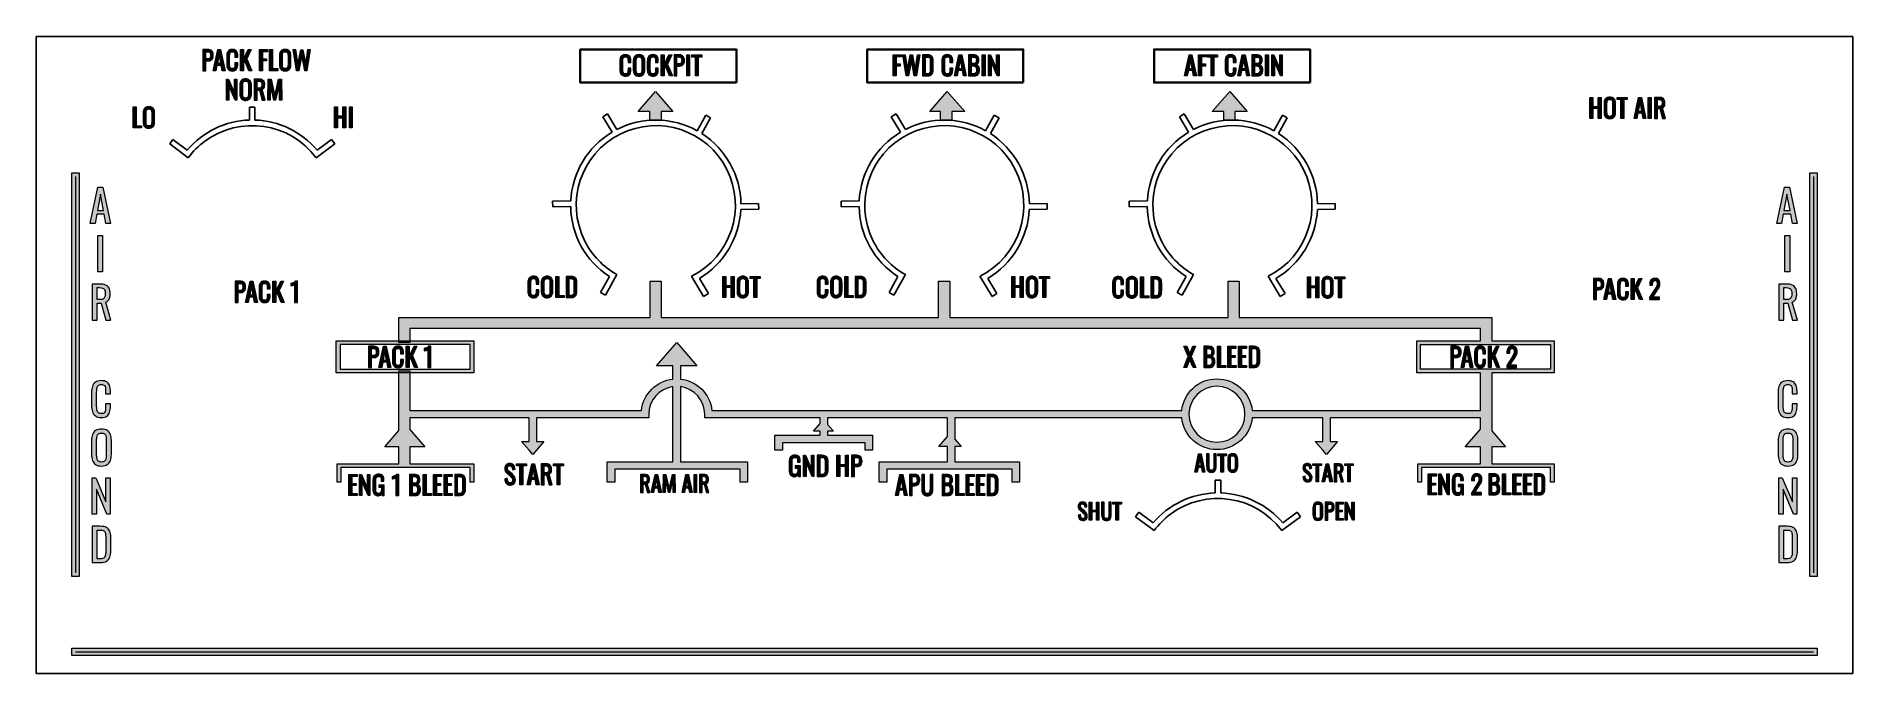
# Model space of a CAD drawing. Header units: inches. Extents: x 63 to 550, y 310 to 482.
import ezdxf

# ---------------------------------------------------------------- set-up
doc = ezdxf.new("R2010")
doc.units = ezdxf.units.IN
doc.header["$MEASUREMENT"] = 0
for name, color, linetype in [('Air Cond_Holes v2_0', 7, 'Continuous'), ('LINES', 7, 'Continuous'), ('TEXT', 7, 'Continuous')]:
    doc.layers.add(name, color=color, linetype=linetype)

# ---------------------------------------------------------------- blocks, each defined once
blk = doc.blocks.new('block 2')
at = {"color": 7, "lineweight": 25}
blk.add_open_spline([(238.63, 417.12), (249.16, 422.43), (253.39, 435.27), (248.09, 445.8), (242.78, 456.33), (229.94, 460.56), (219.41, 455.26), (208.88, 449.95), (204.65, 437.11), (209.95, 426.58), (211.87, 422.78), (214.87, 419.64), (218.58, 417.56)], degree=3, knots=[0, 0, 0, 0, 1, 1, 1, 2, 2, 2, 3, 3, 3, 4, 4, 4, 4], dxfattribs=at)
blk = doc.blocks.new('block 3')
at = {"color": 7, "lineweight": 25}
blk.add_open_spline([(240.71, 416.56), (247.28, 420.47), (251.45, 427.41), (251.84, 435.05)], degree=3, dxfattribs=at)
blk = doc.blocks.new('block 4')
at = {"color": 7, "lineweight": 25}
blk.add_open_spline([(251.86, 436.55), (251.74, 444.19), (247.82, 451.26), (241.39, 455.4)], degree=3, dxfattribs=at)
blk = doc.blocks.new('block 5')
at = {"color": 7, "lineweight": 25}
blk.add_open_spline([(240.11, 456.17), (233.44, 459.87), (225.37, 460), (218.58, 456.52)], degree=3, dxfattribs=at)
blk = doc.blocks.new('block 6')
at = {"color": 7, "lineweight": 25}
blk.add_open_spline([(217.27, 455.79), (210.74, 451.88), (206.58, 444.97), (206.2, 437.36)], degree=3, dxfattribs=at)
blk = doc.blocks.new('block 7')
at = {"color": 7, "lineweight": 25}
blk.add_open_spline([(206.17, 435.86), (206.28, 428.24), (210.18, 421.18), (216.57, 417.03)], degree=3, dxfattribs=at)
blk = doc.blocks.new('block 8')
at = {"color": 7, "lineweight": 25}
blk.add_lwpolyline([(218.58, 417.56), (215.52, 412.06)], dxfattribs=at)
blk = doc.blocks.new('block 9')
at = {"color": 7, "lineweight": 25}
blk.add_lwpolyline([(216.57, 417.03), (214.21, 412.79)], dxfattribs=at)
blk = doc.blocks.new('block 10')
at = {"color": 7, "lineweight": 25}
blk.add_lwpolyline([(214.21, 412.79), (215.52, 412.06)], dxfattribs=at)
blk = doc.blocks.new('block 11')
at = {"color": 7, "lineweight": 25}
blk.add_lwpolyline([(239.92, 417.88), (239.94, 417.85)], dxfattribs=at)
blk = doc.blocks.new('block 12')
at = {"color": 7, "lineweight": 25}
blk.add_lwpolyline([(240.71, 416.56), (243.15, 412.48)], dxfattribs=at)
blk = doc.blocks.new('block 13')
at = {"color": 7, "lineweight": 25}
blk.add_lwpolyline([(238.6, 417.16), (241.86, 411.71)], dxfattribs=at)
blk = doc.blocks.new('block 14')
at = {"color": 7, "lineweight": 25}
blk.add_lwpolyline([(241.86, 411.71), (243.15, 412.48)], dxfattribs=at)
blk = doc.blocks.new('block 15')
at = {"color": 7, "lineweight": 25}
blk.add_lwpolyline([(250.31, 436.52), (250.37, 436.52)], dxfattribs=at)
blk = doc.blocks.new('block 16')
at = {"color": 7, "lineweight": 25}
blk.add_lwpolyline([(251.86, 436.55), (256.61, 436.62)], dxfattribs=at)
blk = doc.blocks.new('block 17')
at = {"color": 7, "lineweight": 25}
blk.add_lwpolyline([(250.28, 435.02), (250.34, 435.02)], dxfattribs=at)
blk = doc.blocks.new('block 18')
at = {"color": 7, "lineweight": 25}
blk.add_lwpolyline([(251.84, 435.05), (256.63, 435.12)], dxfattribs=at)
blk = doc.blocks.new('block 19')
at = {"color": 7, "lineweight": 25}
blk.add_lwpolyline([(256.63, 435.12), (256.61, 436.62)], dxfattribs=at)
blk = doc.blocks.new('block 20')
at = {"color": 7, "lineweight": 25}
blk.add_lwpolyline([(239.37, 454.84), (239.38, 454.86)], dxfattribs=at)
blk = doc.blocks.new('block 21')
at = {"color": 7, "lineweight": 25}
blk.add_lwpolyline([(240.11, 456.17), (242.43, 460.34)], dxfattribs=at)
blk = doc.blocks.new('block 22')
at = {"color": 7, "lineweight": 25}
blk.add_lwpolyline([(240.65, 454.06), (240.66, 454.09)], dxfattribs=at)
blk = doc.blocks.new('block 23')
at = {"color": 7, "lineweight": 25}
blk.add_lwpolyline([(241.39, 455.4), (243.74, 459.61)], dxfattribs=at)
blk = doc.blocks.new('block 24')
at = {"color": 7, "lineweight": 25}
blk.add_lwpolyline([(243.74, 459.61), (242.43, 460.34)], dxfattribs=at)
blk = doc.blocks.new('block 25')
at = {"color": 7, "lineweight": 25}
blk.add_lwpolyline([(217.27, 455.79), (214.8, 459.93)], dxfattribs=at)
blk = doc.blocks.new('block 26')
at = {"color": 7, "lineweight": 25}
blk.add_lwpolyline([(218.58, 456.52), (216.09, 460.7)], dxfattribs=at)
blk = doc.blocks.new('block 27')
at = {"color": 7, "lineweight": 25}
blk.add_lwpolyline([(216.09, 460.7), (214.8, 459.93)], dxfattribs=at)
blk = doc.blocks.new('block 28')
at = {"color": 7, "lineweight": 25}
blk.add_lwpolyline([(206.17, 435.86), (201.34, 435.79)], dxfattribs=at)
blk = doc.blocks.new('block 29')
at = {"color": 7, "lineweight": 25}
blk.add_lwpolyline([(206.2, 437.36), (201.32, 437.29)], dxfattribs=at)
blk = doc.blocks.new('block 30')
at = {"color": 7, "lineweight": 25}
blk.add_lwpolyline([(201.32, 437.29), (201.34, 435.79)], dxfattribs=at)
blk = doc.blocks.new('block 31')
at = {"color": 7, "lineweight": 25}
blk.add_open_spline([(316.04, 417.12), (326.57, 422.43), (330.81, 435.27), (325.5, 445.8), (320.2, 456.33), (307.36, 460.56), (296.83, 455.26), (286.3, 449.95), (282.06, 437.11), (287.37, 426.58), (289.28, 422.78), (292.29, 419.64), (296, 417.56)], degree=3, knots=[0, 0, 0, 0, 1, 1, 1, 2, 2, 2, 3, 3, 3, 4, 4, 4, 4], dxfattribs=at)
blk = doc.blocks.new('block 32')
at = {"color": 7, "lineweight": 25}
blk.add_open_spline([(318.13, 416.56), (324.69, 420.47), (328.87, 427.41), (329.25, 435.05)], degree=3, dxfattribs=at)
blk = doc.blocks.new('block 33')
at = {"color": 7, "lineweight": 25}
blk.add_open_spline([(329.28, 436.55), (329.16, 444.19), (325.23, 451.26), (318.81, 455.4)], degree=3, dxfattribs=at)
blk = doc.blocks.new('block 34')
at = {"color": 7, "lineweight": 25}
blk.add_open_spline([(317.52, 456.17), (310.86, 459.87), (302.78, 460), (296, 456.52)], degree=3, dxfattribs=at)
blk = doc.blocks.new('block 35')
at = {"color": 7, "lineweight": 25}
blk.add_open_spline([(294.69, 455.79), (288.15, 451.88), (284, 444.97), (283.61, 437.36)], degree=3, dxfattribs=at)
blk = doc.blocks.new('block 36')
at = {"color": 7, "lineweight": 25}
blk.add_open_spline([(283.58, 435.86), (283.69, 428.24), (287.59, 421.18), (293.98, 417.03)], degree=3, dxfattribs=at)
blk = doc.blocks.new('block 37')
at = {"color": 7, "lineweight": 25}
blk.add_lwpolyline([(296, 417.56), (292.93, 412.06)], dxfattribs=at)
blk = doc.blocks.new('block 38')
at = {"color": 7, "lineweight": 25}
blk.add_lwpolyline([(293.98, 417.03), (291.62, 412.79)], dxfattribs=at)
blk = doc.blocks.new('block 39')
at = {"color": 7, "lineweight": 25}
blk.add_lwpolyline([(291.62, 412.79), (292.93, 412.06)], dxfattribs=at)
blk = doc.blocks.new('block 40')
at = {"color": 7, "lineweight": 25}
blk.add_lwpolyline([(317.34, 417.88), (317.36, 417.85)], dxfattribs=at)
blk = doc.blocks.new('block 41')
at = {"color": 7, "lineweight": 25}
blk.add_lwpolyline([(318.13, 416.56), (320.57, 412.48)], dxfattribs=at)
blk = doc.blocks.new('block 42')
at = {"color": 7, "lineweight": 25}
blk.add_lwpolyline([(316.02, 417.16), (319.28, 411.71)], dxfattribs=at)
blk = doc.blocks.new('block 43')
at = {"color": 7, "lineweight": 25}
blk.add_lwpolyline([(319.28, 411.71), (320.57, 412.48)], dxfattribs=at)
blk = doc.blocks.new('block 44')
at = {"color": 7, "lineweight": 25}
blk.add_lwpolyline([(327.73, 436.52), (327.78, 436.52)], dxfattribs=at)
blk = doc.blocks.new('block 45')
at = {"color": 7, "lineweight": 25}
blk.add_lwpolyline([(329.28, 436.55), (334.02, 436.62)], dxfattribs=at)
blk = doc.blocks.new('block 46')
at = {"color": 7, "lineweight": 25}
blk.add_lwpolyline([(327.7, 435.02), (327.75, 435.02)], dxfattribs=at)
blk = doc.blocks.new('block 47')
at = {"color": 7, "lineweight": 25}
blk.add_lwpolyline([(329.25, 435.05), (334.05, 435.12)], dxfattribs=at)
blk = doc.blocks.new('block 48')
at = {"color": 7, "lineweight": 25}
blk.add_lwpolyline([(334.05, 435.12), (334.02, 436.62)], dxfattribs=at)
blk = doc.blocks.new('block 49')
at = {"color": 7, "lineweight": 25}
blk.add_lwpolyline([(316.78, 454.84), (316.79, 454.86)], dxfattribs=at)
blk = doc.blocks.new('block 50')
at = {"color": 7, "lineweight": 25}
blk.add_lwpolyline([(317.52, 456.17), (319.85, 460.34)], dxfattribs=at)
blk = doc.blocks.new('block 51')
at = {"color": 7, "lineweight": 25}
blk.add_lwpolyline([(318.07, 454.06), (318.08, 454.09)], dxfattribs=at)
blk = doc.blocks.new('block 52')
at = {"color": 7, "lineweight": 25}
blk.add_lwpolyline([(318.81, 455.4), (321.16, 459.61)], dxfattribs=at)
blk = doc.blocks.new('block 53')
at = {"color": 7, "lineweight": 25}
blk.add_lwpolyline([(321.16, 459.61), (319.85, 460.34)], dxfattribs=at)
blk = doc.blocks.new('block 54')
at = {"color": 7, "lineweight": 25}
blk.add_lwpolyline([(294.69, 455.79), (292.21, 459.93)], dxfattribs=at)
blk = doc.blocks.new('block 55')
at = {"color": 7, "lineweight": 25}
blk.add_lwpolyline([(296, 456.52), (293.5, 460.7)], dxfattribs=at)
blk = doc.blocks.new('block 56')
at = {"color": 7, "lineweight": 25}
blk.add_lwpolyline([(293.5, 460.7), (292.21, 459.93)], dxfattribs=at)
blk = doc.blocks.new('block 57')
at = {"color": 7, "lineweight": 25}
blk.add_lwpolyline([(283.58, 435.86), (278.76, 435.79)], dxfattribs=at)
blk = doc.blocks.new('block 58')
at = {"color": 7, "lineweight": 25}
blk.add_lwpolyline([(283.61, 437.36), (278.73, 437.29)], dxfattribs=at)
blk = doc.blocks.new('block 59')
at = {"color": 7, "lineweight": 25}
blk.add_lwpolyline([(278.73, 437.29), (278.76, 435.79)], dxfattribs=at)
blk = doc.blocks.new('block 60')
at = {"color": 7, "lineweight": 25}
blk.add_open_spline([(393.39, 417.12), (403.92, 422.43), (408.16, 435.27), (402.85, 445.8), (397.54, 456.33), (384.71, 460.56), (374.17, 455.26), (363.64, 449.95), (359.41, 437.11), (364.71, 426.58), (366.63, 422.78), (369.63, 419.64), (373.34, 417.56)], degree=3, knots=[0, 0, 0, 0, 1, 1, 1, 2, 2, 2, 3, 3, 3, 4, 4, 4, 4], dxfattribs=at)
blk = doc.blocks.new('block 61')
at = {"color": 7, "lineweight": 25}
blk.add_open_spline([(395.47, 416.56), (402.04, 420.47), (406.21, 427.41), (406.6, 435.05)], degree=3, dxfattribs=at)
blk = doc.blocks.new('block 62')
at = {"color": 7, "lineweight": 25}
blk.add_open_spline([(406.62, 436.55), (406.51, 444.19), (402.58, 451.26), (396.16, 455.4)], degree=3, dxfattribs=at)
blk = doc.blocks.new('block 63')
at = {"color": 7, "lineweight": 25}
blk.add_open_spline([(394.87, 456.17), (388.2, 459.87), (380.13, 460), (373.34, 456.52)], degree=3, dxfattribs=at)
blk = doc.blocks.new('block 64')
at = {"color": 7, "lineweight": 25}
blk.add_open_spline([(372.03, 455.79), (365.5, 451.88), (361.35, 444.97), (360.96, 437.36)], degree=3, dxfattribs=at)
blk = doc.blocks.new('block 65')
at = {"color": 7, "lineweight": 25}
blk.add_open_spline([(360.93, 435.86), (361.04, 428.24), (364.94, 421.18), (371.33, 417.03)], degree=3, dxfattribs=at)
blk = doc.blocks.new('block 66')
at = {"color": 7, "lineweight": 25}
blk.add_lwpolyline([(373.34, 417.56), (370.28, 412.06)], dxfattribs=at)
blk = doc.blocks.new('block 67')
at = {"color": 7, "lineweight": 25}
blk.add_lwpolyline([(371.33, 417.03), (368.97, 412.79)], dxfattribs=at)
blk = doc.blocks.new('block 68')
at = {"color": 7, "lineweight": 25}
blk.add_lwpolyline([(368.97, 412.79), (370.28, 412.06)], dxfattribs=at)
blk = doc.blocks.new('block 69')
at = {"color": 7, "lineweight": 25}
blk.add_lwpolyline([(394.68, 417.88), (394.7, 417.85)], dxfattribs=at)
blk = doc.blocks.new('block 70')
at = {"color": 7, "lineweight": 25}
blk.add_lwpolyline([(395.47, 416.56), (397.91, 412.48)], dxfattribs=at)
blk = doc.blocks.new('block 71')
at = {"color": 7, "lineweight": 25}
blk.add_lwpolyline([(393.37, 417.16), (396.62, 411.71)], dxfattribs=at)
blk = doc.blocks.new('block 72')
at = {"color": 7, "lineweight": 25}
blk.add_lwpolyline([(396.62, 411.71), (397.91, 412.48)], dxfattribs=at)
blk = doc.blocks.new('block 73')
at = {"color": 7, "lineweight": 25}
blk.add_lwpolyline([(405.07, 436.52), (405.13, 436.52)], dxfattribs=at)
blk = doc.blocks.new('block 74')
at = {"color": 7, "lineweight": 25}
blk.add_lwpolyline([(406.62, 436.55), (411.37, 436.62)], dxfattribs=at)
blk = doc.blocks.new('block 75')
at = {"color": 7, "lineweight": 25}
blk.add_lwpolyline([(405.04, 435.02), (405.1, 435.02)], dxfattribs=at)
blk = doc.blocks.new('block 76')
at = {"color": 7, "lineweight": 25}
blk.add_lwpolyline([(406.6, 435.05), (411.39, 435.12)], dxfattribs=at)
blk = doc.blocks.new('block 77')
at = {"color": 7, "lineweight": 25}
blk.add_lwpolyline([(411.39, 435.12), (411.37, 436.62)], dxfattribs=at)
blk = doc.blocks.new('block 78')
at = {"color": 7, "lineweight": 25}
blk.add_lwpolyline([(394.13, 454.84), (394.14, 454.86)], dxfattribs=at)
blk = doc.blocks.new('block 79')
at = {"color": 7, "lineweight": 25}
blk.add_lwpolyline([(394.87, 456.17), (397.19, 460.34)], dxfattribs=at)
blk = doc.blocks.new('block 80')
at = {"color": 7, "lineweight": 25}
blk.add_lwpolyline([(395.41, 454.06), (395.43, 454.09)], dxfattribs=at)
blk = doc.blocks.new('block 81')
at = {"color": 7, "lineweight": 25}
blk.add_lwpolyline([(396.16, 455.4), (398.5, 459.61)], dxfattribs=at)
blk = doc.blocks.new('block 82')
at = {"color": 7, "lineweight": 25}
blk.add_lwpolyline([(398.5, 459.61), (397.19, 460.34)], dxfattribs=at)
blk = doc.blocks.new('block 83')
at = {"color": 7, "lineweight": 25}
blk.add_lwpolyline([(372.03, 455.79), (369.56, 459.93)], dxfattribs=at)
blk = doc.blocks.new('block 84')
at = {"color": 7, "lineweight": 25}
blk.add_lwpolyline([(373.34, 456.52), (370.85, 460.7)], dxfattribs=at)
blk = doc.blocks.new('block 85')
at = {"color": 7, "lineweight": 25}
blk.add_lwpolyline([(370.85, 460.7), (369.56, 459.93)], dxfattribs=at)
blk = doc.blocks.new('block 86')
at = {"color": 7, "lineweight": 25}
blk.add_lwpolyline([(360.93, 435.86), (356.1, 435.79)], dxfattribs=at)
blk = doc.blocks.new('block 87')
at = {"color": 7, "lineweight": 25}
blk.add_lwpolyline([(360.96, 437.36), (356.08, 437.29)], dxfattribs=at)
blk = doc.blocks.new('block 88')
at = {"color": 7, "lineweight": 25}
blk.add_lwpolyline([(356.08, 437.29), (356.1, 435.79)], dxfattribs=at)
blk = doc.blocks.new('block 89')
at = {"color": 7, "lineweight": 25}
blk.add_open_spline([(137.82, 448.93), (130.79, 458.4), (117.42, 460.37), (107.95, 453.34), (106.27, 452.1), (104.79, 450.61), (103.54, 448.93)], degree=3, knots=[0, 0, 0, 0, 1, 1, 1, 2, 2, 2, 2], dxfattribs=at)
blk = doc.blocks.new('block 90')
at = {"color": 7, "lineweight": 25}
blk.add_open_spline([(138.09, 451), (133.92, 455.91), (127.87, 458.83), (121.43, 459.04)], degree=3, dxfattribs=at)
blk = doc.blocks.new('block 91')
at = {"color": 7, "lineweight": 25}
blk.add_open_spline([(119.93, 459.04), (113.49, 458.83), (107.44, 455.91), (103.27, 451)], degree=3, dxfattribs=at)
blk = doc.blocks.new('block 92')
at = {"color": 7, "lineweight": 25}
blk.add_lwpolyline([(103.54, 448.93), (98.54, 452.65)], dxfattribs=at)
blk = doc.blocks.new('block 93')
at = {"color": 7, "lineweight": 25}
blk.add_lwpolyline([(103.27, 451), (99.43, 453.86)], dxfattribs=at)
blk = doc.blocks.new('block 94')
at = {"color": 7, "lineweight": 25}
blk.add_lwpolyline([(98.54, 452.65), (99.43, 453.86)], dxfattribs=at)
blk = doc.blocks.new('block 95')
at = {"color": 7, "lineweight": 25}
blk.add_lwpolyline([(137.82, 448.93), (142.83, 452.65)], dxfattribs=at)
blk = doc.blocks.new('block 96')
at = {"color": 7, "lineweight": 25}
blk.add_lwpolyline([(138.09, 451), (141.94, 453.86)], dxfattribs=at)
blk = doc.blocks.new('block 97')
at = {"color": 7, "lineweight": 25}
blk.add_lwpolyline([(142.83, 452.65), (141.94, 453.86)], dxfattribs=at)
blk = doc.blocks.new('block 98')
at = {"color": 7, "lineweight": 25}
blk.add_lwpolyline([(119.93, 459.04), (119.93, 462.49)], dxfattribs=at)
blk = doc.blocks.new('block 99')
at = {"color": 7, "lineweight": 25}
blk.add_lwpolyline([(121.43, 459.04), (121.43, 462.49)], dxfattribs=at)
blk = doc.blocks.new('block 100')
at = {"color": 7, "lineweight": 25}
blk.add_lwpolyline([(119.93, 462.49), (121.43, 462.49)], dxfattribs=at)
blk = doc.blocks.new('block 101')
at = {"color": 7, "lineweight": 25}
blk.add_open_spline([(397.07, 350.36), (390.04, 359.83), (376.66, 361.8), (367.19, 354.77), (365.52, 353.53), (364.03, 352.04), (362.78, 350.36)], degree=3, knots=[0, 0, 0, 0, 1, 1, 1, 2, 2, 2, 2], dxfattribs=at)
blk = doc.blocks.new('block 102')
at = {"color": 7, "lineweight": 25}
blk.add_open_spline([(397.34, 352.43), (393.16, 357.34), (387.11, 360.26), (380.68, 360.47)], degree=3, dxfattribs=at)
blk = doc.blocks.new('block 103')
at = {"color": 7, "lineweight": 25}
blk.add_open_spline([(379.18, 360.47), (372.74, 360.26), (366.69, 357.34), (362.51, 352.43)], degree=3, dxfattribs=at)
blk = doc.blocks.new('block 104')
at = {"color": 7, "lineweight": 25}
blk.add_lwpolyline([(362.78, 350.36), (357.78, 354.08)], dxfattribs=at)
blk = doc.blocks.new('block 105')
at = {"color": 7, "lineweight": 25}
blk.add_lwpolyline([(362.51, 352.43), (358.67, 355.28)], dxfattribs=at)
blk = doc.blocks.new('block 106')
at = {"color": 7, "lineweight": 25}
blk.add_lwpolyline([(357.78, 354.08), (358.67, 355.28)], dxfattribs=at)
blk = doc.blocks.new('block 107')
at = {"color": 7, "lineweight": 25}
blk.add_lwpolyline([(397.07, 350.36), (402.07, 354.08)], dxfattribs=at)
blk = doc.blocks.new('block 108')
at = {"color": 7, "lineweight": 25}
blk.add_lwpolyline([(397.34, 352.43), (401.18, 355.28)], dxfattribs=at)
blk = doc.blocks.new('block 109')
at = {"color": 7, "lineweight": 25}
blk.add_lwpolyline([(402.07, 354.08), (401.18, 355.28)], dxfattribs=at)
blk = doc.blocks.new('block 110')
at = {"color": 7, "lineweight": 25}
blk.add_lwpolyline([(379.18, 360.47), (379.18, 363.92)], dxfattribs=at)
blk = doc.blocks.new('block 111')
at = {"color": 7, "lineweight": 25}
blk.add_lwpolyline([(380.68, 360.47), (380.68, 363.92)], dxfattribs=at)
blk = doc.blocks.new('block 112')
at = {"color": 7, "lineweight": 25}
blk.add_lwpolyline([(379.18, 363.92), (380.68, 363.92)], dxfattribs=at)
blk = doc.blocks.new('block 116')
at = {"layer": 'Air Cond_Holes v2_0', "color": 7, "lineweight": 25}
blk.add_lwpolyline([(62.75, 481.5), (62.75, 310.5)], dxfattribs=at)
blk = doc.blocks.new('block 118')
at = {"layer": 'Air Cond_Holes v2_0', "color": 7, "lineweight": 25}
blk.add_lwpolyline([(550.25, 481.5), (62.75, 481.5)], dxfattribs=at)
blk = doc.blocks.new('block 120')
at = {"layer": 'Air Cond_Holes v2_0', "color": 7, "lineweight": 25}
blk.add_lwpolyline([(550.25, 310.5), (550.25, 481.5)], dxfattribs=at)
blk = doc.blocks.new('block 126')
at = {"layer": 'Air Cond_Holes v2_0', "color": 7, "lineweight": 25}
blk.add_lwpolyline([(62.75, 310.5), (550.25, 310.5)], dxfattribs=at)
blk = doc.blocks.new('block 179')
at = {"layer": 'LINES'}
h = blk.add_hatch(color=7, dxfattribs=at)
h.dxf.hatch_style = 2
h.paths.add_polyline_path([(233.62, 461.32), (230.43, 461.32), (230.43, 459.03), (227.43, 459.03), (227.43, 461.32), (224.24, 461.32), (228.93, 466.74)])
h = blk.add_hatch(color=7, dxfattribs=at)
h.dxf.hatch_style = 2
h.paths.add_polyline_path([(311.95, 461.32), (308.43, 461.32), (308.43, 459.03), (305.43, 459.03), (305.43, 461.32), (302.57, 461.32), (307.26, 466.74)])
h = blk.add_hatch(color=7, dxfattribs=at)
h.dxf.hatch_style = 2
h.paths.add_polyline_path([(387.76, 461.32), (384.43, 461.32), (384.43, 459.03), (381.43, 459.03), (381.43, 461.32), (378.37, 461.32), (383.07, 466.74)])
h = blk.add_hatch(color=7, dxfattribs=at)
h.dxf.hatch_style = 2
edge = h.paths.add_edge_path()
edge.add_spline(control_points=[(227.12, 379.17), (227.12, 379.17), (227.12, 380.1), (227.12, 380.1), (227.12, 383.9), (229.96, 387.04), (233.62, 387.52), (233.62, 387.52), (233.62, 367.33), (233.62, 367.33), (233.62, 367.33), (216, 367.33), (216, 367.33), (216, 367.33), (216, 361.85), (216, 361.85), (216, 361.85), (218, 361.85), (218, 361.85), (218, 361.85), (218, 365.33), (218, 365.33), (218, 365.33), (251.67, 365.33), (251.67, 365.33), (251.67, 365.33), (251.67, 361.85), (251.67, 361.85), (251.67, 361.85), (253.67, 361.85), (253.67, 361.85), (253.67, 361.85), (253.67, 367.33), (253.67, 367.33), (253.67, 367.33), (235.62, 367.33), (235.62, 367.33), (235.62, 367.33), (235.62, 387.53), (235.62, 387.53), (239.29, 387.04), (242.13, 383.9), (242.13, 380.1), (242.13, 380.1), (242.13, 379.17), (242.13, 379.17), (242.13, 379.17), (273.09, 379.1), (273.09, 379.1), (273.09, 379.1), (273.09, 377.6), (273.09, 377.6), (273.09, 377.6), (271.33, 375.57), (271.33, 375.57), (271.33, 375.57), (273.09, 375.57), (273.09, 375.57), (273.09, 375.57), (273.09, 374.47), (273.09, 374.47), (273.09, 374.47), (261, 374.47), (261, 374.47), (261, 374.47), (261, 370.43), (261, 370.43), (261, 370.43), (263, 370.43), (263, 370.43), (263, 370.43), (263, 372.47), (263, 372.47), (263, 372.47), (285.17, 372.47), (285.17, 372.47), (285.17, 372.47), (285.17, 370.43), (285.17, 370.43), (285.17, 370.43), (287.17, 370.43), (287.17, 370.43), (287.17, 370.43), (287.17, 374.47), (287.17, 374.47), (287.17, 374.47), (275.09, 374.47), (275.09, 374.47), (275.09, 374.47), (275.09, 375.57), (275.09, 375.57), (275.09, 375.57), (276.67, 375.57), (276.67, 375.57), (276.67, 375.57), (275.09, 377.39), (275.09, 377.39), (275.09, 377.39), (275.09, 379.1), (275.09, 379.1), (275.09, 379.1), (307.31, 379.1), (307.31, 379.1), (307.31, 379.1), (307.31, 374.11), (307.31, 374.11), (307.31, 374.11), (305, 371.44), (305, 371.44), (305, 371.44), (307.31, 371.44), (307.31, 371.44), (307.31, 371.44), (307.31, 367.33), (307.31, 367.33), (307.31, 367.33), (289, 367.33), (289, 367.33), (289, 367.33), (289, 361.85), (289, 361.85), (289, 361.85), (291, 361.85), (291, 361.85), (291, 361.85), (291, 365.33), (291, 365.33), (291, 365.33), (324.67, 365.33), (324.67, 365.33), (324.67, 365.33), (324.67, 361.85), (324.67, 361.85), (324.67, 361.85), (326.67, 361.85), (326.67, 361.85), (326.67, 361.85), (326.67, 367.33), (326.67, 367.33), (326.67, 367.33), (309.31, 367.33), (309.31, 367.33), (309.31, 367.33), (309.31, 371.44), (309.31, 371.44), (309.31, 371.44), (311, 371.44), (311, 371.44), (311, 371.44), (309.31, 373.39), (309.31, 373.39), (309.31, 373.39), (309.31, 379.1), (309.31, 379.1), (309.31, 379.1), (370.17, 379.1), (370.17, 379.1), (370.67, 374.33), (374.72, 370.6), (379.62, 370.6), (384.52, 370.6), (388.58, 374.33), (389.08, 379.1), (389.08, 379.1), (408, 379.1), (408, 379.1), (408, 379.1), (408, 372.75), (408, 372.75), (408, 372.75), (406, 372.75), (406, 372.75), (406, 372.75), (408, 370.44), (408, 370.44), (408, 370.44), (408, 370.43), (408, 370.43), (408, 370.43), (408.01, 370.43), (408.01, 370.43), (408.01, 370.43), (409, 369.29), (409, 369.29), (409, 369.29), (409.99, 370.43), (409.99, 370.43), (409.99, 370.43), (410, 370.43), (410, 370.43), (410, 370.43), (410, 370.44), (410, 370.44), (410, 370.44), (412, 372.75), (412, 372.75), (412, 372.75), (410, 372.75), (410, 372.75), (410, 372.75), (410, 379.1), (410, 379.1), (410, 379.1), (450.36, 379.1), (450.36, 379.1), (450.36, 379.1), (450.36, 376.12), (450.36, 376.12), (450.36, 376.12), (446.28, 371.4), (446.28, 371.4), (446.28, 371.4), (450.36, 371.4), (450.36, 371.4), (450.36, 371.4), (450.36, 366.83), (450.36, 366.83), (450.36, 366.83), (433.5, 366.83), (433.5, 366.83), (433.5, 366.83), (433.5, 361.85), (433.5, 361.85), (433.5, 361.85), (434.5, 361.85), (434.5, 361.85), (434.5, 361.85), (434.5, 365.83), (434.5, 365.83), (434.5, 365.83), (469.17, 365.83), (469.17, 365.83), (469.17, 365.83), (469.17, 361.85), (469.17, 361.85), (469.17, 361.85), (470.17, 361.85), (470.17, 361.85), (470.17, 361.85), (470.17, 366.83), (470.17, 366.83), (470.17, 366.83), (453.36, 366.83), (453.36, 366.83), (453.36, 366.83), (453.36, 371.4), (453.36, 371.4), (453.36, 371.4), (457.05, 371.4), (457.05, 371.4), (457.05, 371.4), (453.36, 375.66), (453.36, 375.66), (453.36, 375.66), (453.36, 391.21), (453.36, 391.21), (453.36, 391.21), (470.17, 391.21), (470.17, 391.21), (470.17, 391.21), (470.17, 399.84), (470.17, 399.84), (470.17, 399.84), (453.36, 399.84), (453.36, 399.84), (453.36, 399.84), (453.36, 406.08), (453.36, 406.08), (453.36, 406.08), (385.61, 406.08), (385.61, 406.08), (385.61, 406.08), (385.61, 415.79), (385.61, 415.79), (385.61, 415.79), (382.61, 415.79), (382.61, 415.79), (382.61, 415.79), (382.61, 406.08), (382.61, 406.08), (382.61, 406.08), (307.89, 406.08), (307.89, 406.08), (307.89, 406.08), (307.89, 415.79), (307.89, 415.79), (307.89, 415.79), (304.89, 415.79), (304.89, 415.79), (304.89, 415.79), (304.89, 406.08), (304.89, 406.08), (304.89, 406.08), (230.47, 406.08), (230.47, 406.08), (230.47, 406.08), (230.47, 415.79), (230.47, 415.79), (230.47, 415.79), (227.47, 415.79), (227.47, 415.79), (227.47, 415.79), (227.47, 406.08), (227.47, 406.08), (227.47, 406.08), (160.03, 406.08), (160.03, 406.08), (160.03, 406.08), (160.03, 399.32), (160.03, 399.32), (160.03, 399.32), (163.03, 399.32), (163.03, 399.32), (163.03, 399.32), (163.03, 403.08), (163.03, 403.08), (163.03, 403.08), (450.36, 403.08), (450.36, 403.08), (450.36, 403.08), (450.36, 399.84), (450.36, 399.84), (450.36, 399.84), (433.27, 399.84), (433.27, 399.84), (433.27, 399.84), (433.27, 391.21), (433.27, 391.21), (433.27, 391.21), (450.36, 391.21), (450.36, 391.21), (450.36, 391.21), (450.36, 381.1), (450.36, 381.1), (450.36, 381.1), (389.08, 381.1), (389.08, 381.1), (388.58, 385.87), (384.52, 389.6), (379.62, 389.6), (374.72, 389.6), (370.67, 385.87), (370.17, 381.1), (370.17, 381.1), (244.08, 381.1), (244.08, 381.1), (243.61, 385.54), (240.06, 389.08), (235.62, 389.55), (235.62, 389.55), (235.62, 393.1), (235.62, 393.1), (235.62, 393.1), (240.01, 393.1), (240.01, 393.1), (240.01, 393.1), (234.62, 399.32), (234.62, 399.32), (234.62, 399.32), (229.24, 393.1), (229.24, 393.1), (229.24, 393.1), (233.62, 393.1), (233.62, 393.1), (233.62, 393.1), (233.62, 389.55), (233.62, 389.55), (229.18, 389.08), (225.64, 385.54), (225.17, 381.1), (225.17, 381.1), (163.03, 381.1), (163.03, 381.1), (163.03, 381.1), (163.03, 391.71), (163.03, 391.71), (163.03, 391.71), (160.03, 391.71), (160.03, 391.71), (160.03, 391.71), (160.03, 375.72), (160.03, 375.72), (160.03, 375.72), (156.28, 371.38), (156.28, 371.38), (156.28, 371.38), (160.03, 371.38), (160.03, 371.38), (160.03, 371.38), (160.03, 366.83), (160.03, 366.83), (160.03, 366.83), (143.5, 366.83), (143.5, 366.83), (143.5, 366.83), (143.5, 361.85), (143.5, 361.85), (143.5, 361.85), (144.5, 361.85), (144.5, 361.85), (144.5, 361.85), (144.5, 365.83), (144.5, 365.83), (144.5, 365.83), (179.17, 365.83), (179.17, 365.83), (179.17, 365.83), (179.17, 361.85), (179.17, 361.85), (179.17, 361.85), (180.17, 361.85), (180.17, 361.85), (180.17, 361.85), (180.17, 366.83), (180.17, 366.83), (180.17, 366.83), (163.03, 366.83), (163.03, 366.83), (163.03, 366.83), (163.03, 371.38), (163.03, 371.38), (163.03, 371.38), (167.05, 371.38), (167.05, 371.38), (167.05, 371.38), (163.03, 376.02), (163.03, 376.02), (163.03, 376.02), (163.03, 379.1), (163.03, 379.1), (163.03, 379.1), (195, 379.1), (195, 379.1), (195, 379.1), (195, 372.75), (195, 372.75), (195, 372.75), (193, 372.75), (193, 372.75), (193, 372.75), (195, 370.44), (195, 370.44), (195, 370.44), (195, 370.43), (195, 370.43), (195, 370.43), (195.01, 370.43), (195.01, 370.43), (195.01, 370.43), (196, 369.29), (196, 369.29), (196, 369.29), (196.99, 370.43), (196.99, 370.43), (196.99, 370.43), (197, 370.43), (197, 370.43), (197, 370.43), (197, 370.44), (197, 370.44), (197, 370.44), (199, 372.75), (199, 372.75), (199, 372.75), (197, 372.75), (197, 372.75), (197, 372.75), (197, 379.1), (197, 379.1), (197, 379.1), (227.12, 379.17), (227.12, 379.17)], knot_values=[0, 0, 0, 0, 1, 1, 1, 2, 2, 2, 3, 3, 3, 4, 4, 4, 5, 5, 5, 6, 6, 6, 7, 7, 7, 8, 8, 8, 9, 9, 9, 10, 10, 10, 11, 11, 11, 12, 12, 12, 13, 13, 13, 14, 14, 14, 15, 15, 15, 16, 16, 16, 17, 17, 17, 18, 18, 18, 19, 19, 19, 20, 20, 20, 21, 21, 21, 22, 22, 22, 23, 23, 23, 24, 24, 24, 25, 25, 25, 26, 26, 26, 27, 27, 27, 28, 28, 28, 29, 29, 29, 30, 30, 30, 31, 31, 31, 32, 32, 32, 33, 33, 33, 34, 34, 34, 35, 35, 35, 36, 36, 36, 37, 37, 37, 38, 38, 38, 39, 39, 39, 40, 40, 40, 41, 41, 41, 42, 42, 42, 43, 43, 43, 44, 44, 44, 45, 45, 45, 46, 46, 46, 47, 47, 47, 48, 48, 48, 49, 49, 49, 50, 50, 50, 51, 51, 51, 52, 52, 52, 53, 53, 53, 54, 54, 54, 55, 55, 55, 56, 56, 56, 57, 57, 57, 58, 58, 58, 59, 59, 59, 60, 60, 60, 61, 61, 61, 62, 62, 62, 63, 63, 63, 64, 64, 64, 65, 65, 65, 66, 66, 66, 67, 67, 67, 68, 68, 68, 69, 69, 69, 70, 70, 70, 71, 71, 71, 72, 72, 72, 73, 73, 73, 74, 74, 74, 75, 75, 75, 76, 76, 76, 77, 77, 77, 78, 78, 78, 79, 79, 79, 80, 80, 80, 81, 81, 81, 82, 82, 82, 83, 83, 83, 84, 84, 84, 85, 85, 85, 86, 86, 86, 87, 87, 87, 88, 88, 88, 89, 89, 89, 90, 90, 90, 91, 91, 91, 92, 92, 92, 93, 93, 93, 94, 94, 94, 95, 95, 95, 96, 96, 96, 97, 97, 97, 98, 98, 98, 99, 99, 99, 100, 100, 100, 101, 101, 101, 102, 102, 102, 103, 103, 103, 104, 104, 104, 105, 105, 105, 106, 106, 106, 107, 107, 107, 108, 108, 108, 109, 109, 109, 110, 110, 110, 111, 111, 111, 112, 112, 112, 113, 113, 113, 114, 114, 114, 115, 115, 115, 116, 116, 116, 117, 117, 117, 118, 118, 118, 119, 119, 119, 120, 120, 120, 121, 121, 121, 122, 122, 122, 123, 123, 123, 124, 124, 124, 125, 125, 125, 126, 126, 126, 127, 127, 127, 128, 128, 128, 129, 129, 129, 130, 130, 130, 131, 131, 131, 132, 132, 132, 133, 133, 133, 134, 134, 134, 135, 135, 135, 136, 136, 136, 137, 137, 137, 138, 138, 138, 139, 139, 139, 140, 140, 140, 141, 141, 141, 142, 142, 142, 143, 143, 143, 144, 144, 144, 145, 145, 145, 146, 146, 146, 147, 147, 147, 148, 148, 148, 149, 149, 149, 150, 150, 150, 151, 151, 151, 152, 152, 152, 153, 153, 153, 154, 154, 154, 155, 155, 155, 156, 156, 156, 157, 157, 157, 157], degree=3, periodic=0)
edge = h.paths.add_edge_path()
edge.add_spline(control_points=[(379.62, 372.6), (375.49, 372.6), (372.12, 375.96), (372.12, 380.1), (372.12, 384.24), (375.49, 387.6), (379.62, 387.6), (383.76, 387.6), (387.13, 384.24), (387.13, 380.1), (387.13, 375.96), (383.76, 372.6), (379.62, 372.6)], knot_values=[0, 0, 0, 0, 1, 1, 1, 2, 2, 2, 3, 3, 3, 4, 4, 4, 4], degree=3, periodic=0)
h.paths.add_polyline_path([(434.27, 392.21), (434.27, 398.84), (469.17, 398.84), (469.17, 392.21)])
at = {"layer": 'LINES', "lineweight": 0}
for points in [[(233.62, 461.32), (230.43, 461.32), (230.43, 459.03), (227.43, 459.03), (227.43, 461.32), (224.24, 461.32), (228.93, 466.74), (233.62, 461.32)], [(311.95, 461.32), (308.43, 461.32), (308.43, 459.03), (305.43, 459.03), (305.43, 461.32), (302.57, 461.32), (307.26, 466.74), (311.95, 461.32)], [(387.76, 461.32), (384.43, 461.32), (384.43, 459.03), (381.43, 459.03), (381.43, 461.32), (378.37, 461.32), (383.07, 466.74), (387.76, 461.32)], [(434.27, 392.21), (434.27, 398.84), (469.17, 398.84), (469.17, 392.21), (434.27, 392.21)]]:
    blk.add_lwpolyline(points, dxfattribs=at)
for points, knots in [([(227.12, 379.17), (227.12, 379.17), (227.12, 380.1), (227.12, 380.1), (227.12, 383.9), (229.96, 387.04), (233.62, 387.52), (233.62, 387.52), (233.62, 367.33), (233.62, 367.33), (233.62, 367.33), (216, 367.33), (216, 367.33), (216, 367.33), (216, 361.85), (216, 361.85), (216, 361.85), (218, 361.85), (218, 361.85), (218, 361.85), (218, 365.33), (218, 365.33), (218, 365.33), (251.67, 365.33), (251.67, 365.33), (251.67, 365.33), (251.67, 361.85), (251.67, 361.85), (251.67, 361.85), (253.67, 361.85), (253.67, 361.85), (253.67, 361.85), (253.67, 367.33), (253.67, 367.33), (253.67, 367.33), (235.62, 367.33), (235.62, 367.33), (235.62, 367.33), (235.62, 387.53), (235.62, 387.53), (239.29, 387.04), (242.13, 383.9), (242.13, 380.1), (242.13, 380.1), (242.13, 379.17), (242.13, 379.17), (242.13, 379.17), (273.09, 379.1), (273.09, 379.1), (273.09, 379.1), (273.09, 377.6), (273.09, 377.6), (273.09, 377.6), (271.33, 375.57), (271.33, 375.57), (271.33, 375.57), (273.09, 375.57), (273.09, 375.57), (273.09, 375.57), (273.09, 374.47), (273.09, 374.47), (273.09, 374.47), (261, 374.47), (261, 374.47), (261, 374.47), (261, 370.43), (261, 370.43), (261, 370.43), (263, 370.43), (263, 370.43), (263, 370.43), (263, 372.47), (263, 372.47), (263, 372.47), (285.17, 372.47), (285.17, 372.47), (285.17, 372.47), (285.17, 370.43), (285.17, 370.43), (285.17, 370.43), (287.17, 370.43), (287.17, 370.43), (287.17, 370.43), (287.17, 374.47), (287.17, 374.47), (287.17, 374.47), (275.09, 374.47), (275.09, 374.47), (275.09, 374.47), (275.09, 375.57), (275.09, 375.57), (275.09, 375.57), (276.67, 375.57), (276.67, 375.57), (276.67, 375.57), (275.09, 377.39), (275.09, 377.39), (275.09, 377.39), (275.09, 379.1), (275.09, 379.1), (275.09, 379.1), (307.31, 379.1), (307.31, 379.1), (307.31, 379.1), (307.31, 374.11), (307.31, 374.11), (307.31, 374.11), (305, 371.44), (305, 371.44), (305, 371.44), (307.31, 371.44), (307.31, 371.44), (307.31, 371.44), (307.31, 367.33), (307.31, 367.33), (307.31, 367.33), (289, 367.33), (289, 367.33), (289, 367.33), (289, 361.85), (289, 361.85), (289, 361.85), (291, 361.85), (291, 361.85), (291, 361.85), (291, 365.33), (291, 365.33), (291, 365.33), (324.67, 365.33), (324.67, 365.33), (324.67, 365.33), (324.67, 361.85), (324.67, 361.85), (324.67, 361.85), (326.67, 361.85), (326.67, 361.85), (326.67, 361.85), (326.67, 367.33), (326.67, 367.33), (326.67, 367.33), (309.31, 367.33), (309.31, 367.33), (309.31, 367.33), (309.31, 371.44), (309.31, 371.44), (309.31, 371.44), (311, 371.44), (311, 371.44), (311, 371.44), (309.31, 373.39), (309.31, 373.39), (309.31, 373.39), (309.31, 379.1), (309.31, 379.1), (309.31, 379.1), (370.17, 379.1), (370.17, 379.1), (370.67, 374.33), (374.72, 370.6), (379.62, 370.6), (384.52, 370.6), (388.58, 374.33), (389.08, 379.1), (389.08, 379.1), (408, 379.1), (408, 379.1), (408, 379.1), (408, 372.75), (408, 372.75), (408, 372.75), (406, 372.75), (406, 372.75), (406, 372.75), (408, 370.44), (408, 370.44), (408, 370.44), (408, 370.43), (408, 370.43), (408, 370.43), (408.01, 370.43), (408.01, 370.43), (408.01, 370.43), (409, 369.29), (409, 369.29), (409, 369.29), (409.99, 370.43), (409.99, 370.43), (409.99, 370.43), (410, 370.43), (410, 370.43), (410, 370.43), (410, 370.44), (410, 370.44), (410, 370.44), (412, 372.75), (412, 372.75), (412, 372.75), (410, 372.75), (410, 372.75), (410, 372.75), (410, 379.1), (410, 379.1), (410, 379.1), (450.36, 379.1), (450.36, 379.1), (450.36, 379.1), (450.36, 376.12), (450.36, 376.12), (450.36, 376.12), (446.28, 371.4), (446.28, 371.4), (446.28, 371.4), (450.36, 371.4), (450.36, 371.4), (450.36, 371.4), (450.36, 366.83), (450.36, 366.83), (450.36, 366.83), (433.5, 366.83), (433.5, 366.83), (433.5, 366.83), (433.5, 361.85), (433.5, 361.85), (433.5, 361.85), (434.5, 361.85), (434.5, 361.85), (434.5, 361.85), (434.5, 365.83), (434.5, 365.83), (434.5, 365.83), (469.17, 365.83), (469.17, 365.83), (469.17, 365.83), (469.17, 361.85), (469.17, 361.85), (469.17, 361.85), (470.17, 361.85), (470.17, 361.85), (470.17, 361.85), (470.17, 366.83), (470.17, 366.83), (470.17, 366.83), (453.36, 366.83), (453.36, 366.83), (453.36, 366.83), (453.36, 371.4), (453.36, 371.4), (453.36, 371.4), (457.05, 371.4), (457.05, 371.4), (457.05, 371.4), (453.36, 375.66), (453.36, 375.66), (453.36, 375.66), (453.36, 391.21), (453.36, 391.21), (453.36, 391.21), (470.17, 391.21), (470.17, 391.21), (470.17, 391.21), (470.17, 399.84), (470.17, 399.84), (470.17, 399.84), (453.36, 399.84), (453.36, 399.84), (453.36, 399.84), (453.36, 406.08), (453.36, 406.08), (453.36, 406.08), (385.61, 406.08), (385.61, 406.08), (385.61, 406.08), (385.61, 415.79), (385.61, 415.79), (385.61, 415.79), (382.61, 415.79), (382.61, 415.79), (382.61, 415.79), (382.61, 406.08), (382.61, 406.08), (382.61, 406.08), (307.89, 406.08), (307.89, 406.08), (307.89, 406.08), (307.89, 415.79), (307.89, 415.79), (307.89, 415.79), (304.89, 415.79), (304.89, 415.79), (304.89, 415.79), (304.89, 406.08), (304.89, 406.08), (304.89, 406.08), (230.47, 406.08), (230.47, 406.08), (230.47, 406.08), (230.47, 415.79), (230.47, 415.79), (230.47, 415.79), (227.47, 415.79), (227.47, 415.79), (227.47, 415.79), (227.47, 406.08), (227.47, 406.08), (227.47, 406.08), (160.03, 406.08), (160.03, 406.08), (160.03, 406.08), (160.03, 399.32), (160.03, 399.32), (160.03, 399.32), (163.03, 399.32), (163.03, 399.32), (163.03, 399.32), (163.03, 403.08), (163.03, 403.08), (163.03, 403.08), (450.36, 403.08), (450.36, 403.08), (450.36, 403.08), (450.36, 399.84), (450.36, 399.84), (450.36, 399.84), (433.27, 399.84), (433.27, 399.84), (433.27, 399.84), (433.27, 391.21), (433.27, 391.21), (433.27, 391.21), (450.36, 391.21), (450.36, 391.21), (450.36, 391.21), (450.36, 381.1), (450.36, 381.1), (450.36, 381.1), (389.08, 381.1), (389.08, 381.1), (388.58, 385.87), (384.52, 389.6), (379.62, 389.6), (374.72, 389.6), (370.67, 385.87), (370.17, 381.1), (370.17, 381.1), (244.08, 381.1), (244.08, 381.1), (243.61, 385.54), (240.06, 389.08), (235.62, 389.55), (235.62, 389.55), (235.62, 393.1), (235.62, 393.1), (235.62, 393.1), (240.01, 393.1), (240.01, 393.1), (240.01, 393.1), (234.62, 399.32), (234.62, 399.32), (234.62, 399.32), (229.24, 393.1), (229.24, 393.1), (229.24, 393.1), (233.62, 393.1), (233.62, 393.1), (233.62, 393.1), (233.62, 389.55), (233.62, 389.55), (229.18, 389.08), (225.64, 385.54), (225.17, 381.1), (225.17, 381.1), (163.03, 381.1), (163.03, 381.1), (163.03, 381.1), (163.03, 391.71), (163.03, 391.71), (163.03, 391.71), (160.03, 391.71), (160.03, 391.71), (160.03, 391.71), (160.03, 375.72), (160.03, 375.72), (160.03, 375.72), (156.28, 371.38), (156.28, 371.38), (156.28, 371.38), (160.03, 371.38), (160.03, 371.38), (160.03, 371.38), (160.03, 366.83), (160.03, 366.83), (160.03, 366.83), (143.5, 366.83), (143.5, 366.83), (143.5, 366.83), (143.5, 361.85), (143.5, 361.85), (143.5, 361.85), (144.5, 361.85), (144.5, 361.85), (144.5, 361.85), (144.5, 365.83), (144.5, 365.83), (144.5, 365.83), (179.17, 365.83), (179.17, 365.83), (179.17, 365.83), (179.17, 361.85), (179.17, 361.85), (179.17, 361.85), (180.17, 361.85), (180.17, 361.85), (180.17, 361.85), (180.17, 366.83), (180.17, 366.83), (180.17, 366.83), (163.03, 366.83), (163.03, 366.83), (163.03, 366.83), (163.03, 371.38), (163.03, 371.38), (163.03, 371.38), (167.05, 371.38), (167.05, 371.38), (167.05, 371.38), (163.03, 376.02), (163.03, 376.02), (163.03, 376.02), (163.03, 379.1), (163.03, 379.1), (163.03, 379.1), (195, 379.1), (195, 379.1), (195, 379.1), (195, 372.75), (195, 372.75), (195, 372.75), (193, 372.75), (193, 372.75), (193, 372.75), (195, 370.44), (195, 370.44), (195, 370.44), (195, 370.43), (195, 370.43), (195, 370.43), (195.01, 370.43), (195.01, 370.43), (195.01, 370.43), (196, 369.29), (196, 369.29), (196, 369.29), (196.99, 370.43), (196.99, 370.43), (196.99, 370.43), (197, 370.43), (197, 370.43), (197, 370.43), (197, 370.44), (197, 370.44), (197, 370.44), (199, 372.75), (199, 372.75), (199, 372.75), (197, 372.75), (197, 372.75), (197, 372.75), (197, 379.1), (197, 379.1), (197, 379.1), (227.12, 379.17), (227.12, 379.17)], [0, 0, 0, 0, 1, 1, 1, 2, 2, 2, 3, 3, 3, 4, 4, 4, 5, 5, 5, 6, 6, 6, 7, 7, 7, 8, 8, 8, 9, 9, 9, 10, 10, 10, 11, 11, 11, 12, 12, 12, 13, 13, 13, 14, 14, 14, 15, 15, 15, 16, 16, 16, 17, 17, 17, 18, 18, 18, 19, 19, 19, 20, 20, 20, 21, 21, 21, 22, 22, 22, 23, 23, 23, 24, 24, 24, 25, 25, 25, 26, 26, 26, 27, 27, 27, 28, 28, 28, 29, 29, 29, 30, 30, 30, 31, 31, 31, 32, 32, 32, 33, 33, 33, 34, 34, 34, 35, 35, 35, 36, 36, 36, 37, 37, 37, 38, 38, 38, 39, 39, 39, 40, 40, 40, 41, 41, 41, 42, 42, 42, 43, 43, 43, 44, 44, 44, 45, 45, 45, 46, 46, 46, 47, 47, 47, 48, 48, 48, 49, 49, 49, 50, 50, 50, 51, 51, 51, 52, 52, 52, 53, 53, 53, 54, 54, 54, 55, 55, 55, 56, 56, 56, 57, 57, 57, 58, 58, 58, 59, 59, 59, 60, 60, 60, 61, 61, 61, 62, 62, 62, 63, 63, 63, 64, 64, 64, 65, 65, 65, 66, 66, 66, 67, 67, 67, 68, 68, 68, 69, 69, 69, 70, 70, 70, 71, 71, 71, 72, 72, 72, 73, 73, 73, 74, 74, 74, 75, 75, 75, 76, 76, 76, 77, 77, 77, 78, 78, 78, 79, 79, 79, 80, 80, 80, 81, 81, 81, 82, 82, 82, 83, 83, 83, 84, 84, 84, 85, 85, 85, 86, 86, 86, 87, 87, 87, 88, 88, 88, 89, 89, 89, 90, 90, 90, 91, 91, 91, 92, 92, 92, 93, 93, 93, 94, 94, 94, 95, 95, 95, 96, 96, 96, 97, 97, 97, 98, 98, 98, 99, 99, 99, 100, 100, 100, 101, 101, 101, 102, 102, 102, 103, 103, 103, 104, 104, 104, 105, 105, 105, 106, 106, 106, 107, 107, 107, 108, 108, 108, 109, 109, 109, 110, 110, 110, 111, 111, 111, 112, 112, 112, 113, 113, 113, 114, 114, 114, 115, 115, 115, 116, 116, 116, 117, 117, 117, 118, 118, 118, 119, 119, 119, 120, 120, 120, 121, 121, 121, 122, 122, 122, 123, 123, 123, 124, 124, 124, 125, 125, 125, 126, 126, 126, 127, 127, 127, 128, 128, 128, 129, 129, 129, 130, 130, 130, 131, 131, 131, 132, 132, 132, 133, 133, 133, 134, 134, 134, 135, 135, 135, 136, 136, 136, 137, 137, 137, 138, 138, 138, 139, 139, 139, 140, 140, 140, 141, 141, 141, 142, 142, 142, 143, 143, 143, 144, 144, 144, 145, 145, 145, 146, 146, 146, 147, 147, 147, 148, 148, 148, 149, 149, 149, 150, 150, 150, 151, 151, 151, 152, 152, 152, 153, 153, 153, 154, 154, 154, 155, 155, 155, 156, 156, 156, 157, 157, 157, 157]), ([(379.62, 372.6), (375.49, 372.6), (372.12, 375.96), (372.12, 380.1), (372.12, 384.24), (375.49, 387.6), (379.62, 387.6), (383.76, 387.6), (387.13, 384.24), (387.13, 380.1), (387.13, 375.96), (383.76, 372.6), (379.62, 372.6)], [0, 0, 0, 0, 1, 1, 1, 2, 2, 2, 3, 3, 3, 4, 4, 4, 4])]:
    blk.add_open_spline(points, degree=3, knots=knots, dxfattribs=at)
blk = doc.blocks.new('block 178')
at = {"layer": 'LINES'}
blk.add_blockref('block 179', (0, 0), dxfattribs=at)
blk = doc.blocks.new('block 180')
at = {"layer": 'LINES'}
h = blk.add_hatch(color=7, dxfattribs=at)
h.dxf.hatch_style = 2
h.paths.add_polyline_path([(74.25, 336.57), (72.25, 336.57), (72.25, 444.86), (74.25, 444.86)])
at = {"layer": 'LINES', "lineweight": 0}
for points in [[(74.25, 336.57), (72.25, 336.57), (72.25, 444.86), (74.25, 444.86), (74.25, 336.57)], [(73.25, 443.86), (73.25, 337.57)]]:
    blk.add_lwpolyline(points, dxfattribs=at)
blk = doc.blocks.new('block 181')
at = {"layer": 'LINES'}
h = blk.add_hatch(color=7, dxfattribs=at)
h.dxf.hatch_style = 2
h.paths.add_polyline_path([(540.75, 336.57), (538.75, 336.57), (538.75, 444.86), (540.75, 444.86)])
at = {"layer": 'LINES', "lineweight": 0}
for points in [[(540.75, 336.57), (538.75, 336.57), (538.75, 444.86), (540.75, 444.86), (540.75, 336.57)], [(539.75, 443.86), (539.75, 337.57)]]:
    blk.add_lwpolyline(points, dxfattribs=at)
blk = doc.blocks.new('block 182')
at = {"layer": 'LINES'}
h = blk.add_hatch(color=7, dxfattribs=at)
h.dxf.hatch_style = 2
h.paths.add_polyline_path([(540.75, 315.38), (72.25, 315.38), (72.25, 317.38), (540.75, 317.38)])
at = {"layer": 'LINES', "lineweight": 0}
for points in [[(540.75, 315.38), (72.25, 315.38), (72.25, 317.38), (540.75, 317.38), (540.75, 315.38)], [(73.25, 316.38), (539.75, 316.38)]]:
    blk.add_lwpolyline(points, dxfattribs=at)
blk = doc.blocks.new('block 183')
at = {"layer": 'TEXT'}
h = blk.add_hatch(color=7, dxfattribs=at)
h.dxf.hatch_style = 2
edge = h.paths.add_edge_path()
edge.add_spline(control_points=[(107.44, 472.27), (107.44, 472.27), (107.44, 477.94), (107.44, 477.94), (107.44, 477.94), (108.85, 477.94), (108.85, 477.94), (109.19, 477.94), (109.46, 477.87), (109.66, 477.75), (109.87, 477.63), (110.01, 477.45), (110.11, 477.21), (110.2, 476.98), (110.25, 476.7), (110.25, 476.37), (110.25, 476.07), (110.2, 475.81), (110.09, 475.59), (109.99, 475.37), (109.83, 475.2), (109.62, 475.08), (109.42, 474.96), (109.16, 474.9), (108.85, 474.9), (108.85, 474.9), (108.23, 474.9), (108.23, 474.9), (108.23, 474.9), (108.23, 472.27), (108.23, 472.27), (108.23, 472.27), (107.44, 472.27), (107.44, 472.27)], knot_values=[0, 0, 0, 0, 1, 1, 1, 2, 2, 2, 3, 3, 3, 4, 4, 4, 5, 5, 5, 6, 6, 6, 7, 7, 7, 8, 8, 8, 9, 9, 9, 10, 10, 10, 11, 11, 11, 11], degree=3, periodic=0)
edge = h.paths.add_edge_path()
edge.add_spline(control_points=[(108.23, 475.47), (108.23, 475.47), (108.6, 475.47), (108.6, 475.47), (108.82, 475.47), (109, 475.5), (109.13, 475.55), (109.27, 475.6), (109.36, 475.69), (109.42, 475.82), (109.47, 475.95), (109.5, 476.13), (109.5, 476.36), (109.5, 476.63), (109.48, 476.84), (109.44, 476.98), (109.4, 477.13), (109.32, 477.23), (109.19, 477.28), (109.06, 477.34), (108.87, 477.37), (108.6, 477.37), (108.6, 477.37), (108.23, 477.37), (108.23, 477.37), (108.23, 477.37), (108.23, 475.47), (108.23, 475.47)], knot_values=[0, 0, 0, 0, 1, 1, 1, 2, 2, 2, 3, 3, 3, 4, 4, 4, 5, 5, 5, 6, 6, 6, 7, 7, 7, 8, 8, 8, 9, 9, 9, 9], degree=3, periodic=0)
h = blk.add_hatch(color=7, dxfattribs=at)
h.dxf.hatch_style = 2
h.paths.add_polyline_path([(110.23, 472.27), (111.43, 477.94), (112.19, 477.94), (113.41, 472.27), (112.66, 472.27), (112.4, 473.69), (111.24, 473.69), (110.97, 472.27)])
h.paths.add_polyline_path([(111.35, 474.26), (112.29, 474.26), (111.82, 476.81)])
h = blk.add_hatch(color=7, dxfattribs=at)
h.dxf.hatch_style = 2
edge = h.paths.add_edge_path()
edge.add_spline(control_points=[(115.37, 472.2), (114.97, 472.2), (114.66, 472.29), (114.44, 472.45), (114.22, 472.62), (114.06, 472.85), (113.98, 473.13), (113.89, 473.42), (113.85, 473.74), (113.85, 474.08), (113.85, 474.08), (113.85, 476.09), (113.85, 476.09), (113.85, 476.47), (113.89, 476.8), (113.98, 477.09), (114.06, 477.37), (114.22, 477.59), (114.44, 477.75), (114.66, 477.91), (114.97, 477.98), (115.37, 477.98), (115.73, 477.98), (116.01, 477.92), (116.22, 477.79), (116.42, 477.66), (116.57, 477.47), (116.66, 477.23), (116.75, 476.99), (116.8, 476.69), (116.8, 476.35), (116.8, 476.35), (116.8, 475.91), (116.8, 475.91), (116.8, 475.91), (116.05, 475.91), (116.05, 475.91), (116.05, 475.91), (116.05, 476.3), (116.05, 476.3), (116.05, 476.51), (116.04, 476.7), (116.02, 476.86), (116, 477.02), (115.94, 477.15), (115.85, 477.24), (115.75, 477.32), (115.6, 477.37), (115.38, 477.37), (115.15, 477.37), (114.99, 477.32), (114.89, 477.22), (114.79, 477.13), (114.72, 476.99), (114.69, 476.82), (114.66, 476.64), (114.64, 476.44), (114.64, 476.21), (114.64, 476.21), (114.64, 473.96), (114.64, 473.96), (114.64, 473.67), (114.67, 473.45), (114.71, 473.28), (114.76, 473.12), (114.84, 473), (114.94, 472.93), (115.05, 472.86), (115.2, 472.83), (115.38, 472.83), (115.59, 472.83), (115.75, 472.87), (115.84, 472.97), (115.93, 473.06), (115.99, 473.2), (116.02, 473.36), (116.04, 473.53), (116.05, 473.73), (116.05, 473.95), (116.05, 473.95), (116.05, 474.37), (116.05, 474.37), (116.05, 474.37), (116.8, 474.37), (116.8, 474.37), (116.8, 474.37), (116.8, 473.95), (116.8, 473.95), (116.8, 473.61), (116.76, 473.3), (116.67, 473.04), (116.59, 472.77), (116.44, 472.57), (116.24, 472.42), (116.03, 472.28), (115.75, 472.2), (115.37, 472.2)], knot_values=[0, 0, 0, 0, 1, 1, 1, 2, 2, 2, 3, 3, 3, 4, 4, 4, 5, 5, 5, 6, 6, 6, 7, 7, 7, 8, 8, 8, 9, 9, 9, 10, 10, 10, 11, 11, 11, 12, 12, 12, 13, 13, 13, 14, 14, 14, 15, 15, 15, 16, 16, 16, 17, 17, 17, 18, 18, 18, 19, 19, 19, 20, 20, 20, 21, 21, 21, 22, 22, 22, 23, 23, 23, 24, 24, 24, 25, 25, 25, 26, 26, 26, 27, 27, 27, 28, 28, 28, 29, 29, 29, 30, 30, 30, 31, 31, 31, 32, 32, 32, 32], degree=3, periodic=0)
h = blk.add_hatch(color=7, dxfattribs=at)
h.dxf.hatch_style = 2
h.paths.add_polyline_path([(117.56, 472.27), (117.56, 477.94), (118.35, 477.94), (118.35, 475.26), (119.65, 477.94), (120.38, 477.94), (119.26, 475.44), (120.57, 472.27), (119.8, 472.27), (118.71, 474.93), (118.35, 474.27), (118.35, 472.27)])
h = blk.add_hatch(color=7, dxfattribs=at)
h.dxf.hatch_style = 2
h.paths.add_polyline_path([(122.62, 472.27), (122.62, 477.94), (124.81, 477.94), (124.81, 477.37), (123.41, 477.37), (123.41, 475.48), (124.5, 475.48), (124.5, 474.92), (123.41, 474.92), (123.41, 472.27)])
h = blk.add_hatch(color=7, dxfattribs=at)
h.dxf.hatch_style = 2
h.paths.add_polyline_path([(125.36, 472.27), (125.36, 477.94), (126.15, 477.94), (126.15, 472.83), (127.6, 472.83), (127.6, 472.27)])
h = blk.add_hatch(color=7, dxfattribs=at)
h.dxf.hatch_style = 2
edge = h.paths.add_edge_path()
edge.add_spline(control_points=[(129.55, 472.2), (129.16, 472.2), (128.86, 472.28), (128.63, 472.43), (128.4, 472.58), (128.24, 472.79), (128.14, 473.07), (128.04, 473.34), (127.99, 473.67), (127.99, 474.04), (127.99, 474.04), (127.99, 476.19), (127.99, 476.19), (127.99, 476.57), (128.04, 476.89), (128.14, 477.15), (128.24, 477.42), (128.41, 477.63), (128.63, 477.77), (128.86, 477.91), (129.16, 477.98), (129.55, 477.98), (129.93, 477.98), (130.23, 477.91), (130.46, 477.77), (130.68, 477.62), (130.84, 477.42), (130.94, 477.15), (131.04, 476.89), (131.09, 476.57), (131.09, 476.19), (131.09, 476.19), (131.09, 474.04), (131.09, 474.04), (131.09, 473.67), (131.04, 473.35), (130.94, 473.07), (130.84, 472.79), (130.68, 472.58), (130.46, 472.43), (130.23, 472.28), (129.93, 472.2), (129.55, 472.2)], knot_values=[0, 0, 0, 0, 1, 1, 1, 2, 2, 2, 3, 3, 3, 4, 4, 4, 5, 5, 5, 6, 6, 6, 7, 7, 7, 8, 8, 8, 9, 9, 9, 10, 10, 10, 11, 11, 11, 12, 12, 12, 13, 13, 13, 14, 14, 14, 14], degree=3, periodic=0)
edge = h.paths.add_edge_path()
edge.add_spline(control_points=[(129.55, 472.83), (129.76, 472.83), (129.92, 472.87), (130.02, 472.95), (130.13, 473.04), (130.2, 473.16), (130.24, 473.32), (130.28, 473.48), (130.3, 473.66), (130.3, 473.87), (130.3, 473.87), (130.3, 476.35), (130.3, 476.35), (130.3, 476.56), (130.28, 476.74), (130.24, 476.9), (130.2, 477.05), (130.13, 477.16), (130.02, 477.25), (129.92, 477.33), (129.76, 477.37), (129.55, 477.37), (129.34, 477.37), (129.18, 477.33), (129.07, 477.25), (128.96, 477.16), (128.88, 477.05), (128.85, 476.9), (128.81, 476.74), (128.79, 476.56), (128.79, 476.35), (128.79, 476.35), (128.79, 473.87), (128.79, 473.87), (128.79, 473.66), (128.81, 473.48), (128.85, 473.32), (128.88, 473.16), (128.96, 473.04), (129.07, 472.95), (129.18, 472.87), (129.34, 472.83), (129.55, 472.83)], knot_values=[0, 0, 0, 0, 1, 1, 1, 2, 2, 2, 3, 3, 3, 4, 4, 4, 5, 5, 5, 6, 6, 6, 7, 7, 7, 8, 8, 8, 9, 9, 9, 10, 10, 10, 11, 11, 11, 12, 12, 12, 13, 13, 13, 14, 14, 14, 14], degree=3, periodic=0)
h = blk.add_hatch(color=7, dxfattribs=at)
h.dxf.hatch_style = 2
h.paths.add_polyline_path([(132.61, 472.27), (131.68, 477.94), (132.34, 477.94), (132.95, 473.86), (133.71, 477.91), (134.27, 477.91), (135.04, 473.84), (135.64, 477.94), (136.28, 477.94), (135.37, 472.27), (134.8, 472.27), (134.01, 476.47), (133.21, 472.27)])
at = {"layer": 'TEXT', "lineweight": 0}
for points in [[(110.23, 472.27), (111.43, 477.94), (112.19, 477.94), (113.41, 472.27), (112.66, 472.27), (112.4, 473.69), (111.24, 473.69), (110.97, 472.27), (110.23, 472.27)], [(117.56, 472.27), (117.56, 477.94), (118.35, 477.94), (118.35, 475.26), (119.65, 477.94), (120.38, 477.94), (119.26, 475.44), (120.57, 472.27), (119.8, 472.27), (118.71, 474.93), (118.35, 474.27), (118.35, 472.27), (117.56, 472.27)], [(122.62, 472.27), (122.62, 477.94), (124.81, 477.94), (124.81, 477.37), (123.41, 477.37), (123.41, 475.48), (124.5, 475.48), (124.5, 474.92), (123.41, 474.92), (123.41, 472.27), (122.62, 472.27)], [(125.36, 472.27), (125.36, 477.94), (126.15, 477.94), (126.15, 472.83), (127.6, 472.83), (127.6, 472.27), (125.36, 472.27)], [(132.61, 472.27), (131.68, 477.94), (132.34, 477.94), (132.95, 473.86), (133.71, 477.91), (134.27, 477.91), (135.04, 473.84), (135.64, 477.94), (136.28, 477.94), (135.37, 472.27), (134.8, 472.27), (134.01, 476.47), (133.21, 472.27), (132.61, 472.27)], [(111.35, 474.26), (112.29, 474.26), (111.82, 476.81), (111.35, 474.26)]]:
    blk.add_lwpolyline(points, dxfattribs=at)
for points, knots in [([(107.44, 472.27), (107.44, 472.27), (107.44, 477.94), (107.44, 477.94), (107.44, 477.94), (108.85, 477.94), (108.85, 477.94), (109.19, 477.94), (109.46, 477.87), (109.66, 477.75), (109.87, 477.63), (110.01, 477.45), (110.11, 477.21), (110.2, 476.98), (110.25, 476.7), (110.25, 476.37), (110.25, 476.07), (110.2, 475.81), (110.09, 475.59), (109.99, 475.37), (109.83, 475.2), (109.62, 475.08), (109.42, 474.96), (109.16, 474.9), (108.85, 474.9), (108.85, 474.9), (108.23, 474.9), (108.23, 474.9), (108.23, 474.9), (108.23, 472.27), (108.23, 472.27), (108.23, 472.27), (107.44, 472.27), (107.44, 472.27)], [0, 0, 0, 0, 1, 1, 1, 2, 2, 2, 3, 3, 3, 4, 4, 4, 5, 5, 5, 6, 6, 6, 7, 7, 7, 8, 8, 8, 9, 9, 9, 10, 10, 10, 11, 11, 11, 11]), ([(115.37, 472.2), (114.97, 472.2), (114.66, 472.29), (114.44, 472.45), (114.22, 472.62), (114.06, 472.85), (113.98, 473.13), (113.89, 473.42), (113.85, 473.74), (113.85, 474.08), (113.85, 474.08), (113.85, 476.09), (113.85, 476.09), (113.85, 476.47), (113.89, 476.8), (113.98, 477.09), (114.06, 477.37), (114.22, 477.59), (114.44, 477.75), (114.66, 477.91), (114.97, 477.98), (115.37, 477.98), (115.73, 477.98), (116.01, 477.92), (116.22, 477.79), (116.42, 477.66), (116.57, 477.47), (116.66, 477.23), (116.75, 476.99), (116.8, 476.69), (116.8, 476.35), (116.8, 476.35), (116.8, 475.91), (116.8, 475.91), (116.8, 475.91), (116.05, 475.91), (116.05, 475.91), (116.05, 475.91), (116.05, 476.3), (116.05, 476.3), (116.05, 476.51), (116.04, 476.7), (116.02, 476.86), (116, 477.02), (115.94, 477.15), (115.85, 477.24), (115.75, 477.32), (115.6, 477.37), (115.38, 477.37), (115.15, 477.37), (114.99, 477.32), (114.89, 477.22), (114.79, 477.13), (114.72, 476.99), (114.69, 476.82), (114.66, 476.64), (114.64, 476.44), (114.64, 476.21), (114.64, 476.21), (114.64, 473.96), (114.64, 473.96), (114.64, 473.67), (114.67, 473.45), (114.71, 473.28), (114.76, 473.12), (114.84, 473), (114.94, 472.93), (115.05, 472.86), (115.2, 472.83), (115.38, 472.83), (115.59, 472.83), (115.75, 472.87), (115.84, 472.97), (115.93, 473.06), (115.99, 473.2), (116.02, 473.36), (116.04, 473.53), (116.05, 473.73), (116.05, 473.95), (116.05, 473.95), (116.05, 474.37), (116.05, 474.37), (116.05, 474.37), (116.8, 474.37), (116.8, 474.37), (116.8, 474.37), (116.8, 473.95), (116.8, 473.95), (116.8, 473.61), (116.76, 473.3), (116.67, 473.04), (116.59, 472.77), (116.44, 472.57), (116.24, 472.42), (116.03, 472.28), (115.75, 472.2), (115.37, 472.2)], [0, 0, 0, 0, 1, 1, 1, 2, 2, 2, 3, 3, 3, 4, 4, 4, 5, 5, 5, 6, 6, 6, 7, 7, 7, 8, 8, 8, 9, 9, 9, 10, 10, 10, 11, 11, 11, 12, 12, 12, 13, 13, 13, 14, 14, 14, 15, 15, 15, 16, 16, 16, 17, 17, 17, 18, 18, 18, 19, 19, 19, 20, 20, 20, 21, 21, 21, 22, 22, 22, 23, 23, 23, 24, 24, 24, 25, 25, 25, 26, 26, 26, 27, 27, 27, 28, 28, 28, 29, 29, 29, 30, 30, 30, 31, 31, 31, 32, 32, 32, 32]), ([(129.55, 472.2), (129.16, 472.2), (128.86, 472.28), (128.63, 472.43), (128.4, 472.58), (128.24, 472.79), (128.14, 473.07), (128.04, 473.34), (127.99, 473.67), (127.99, 474.04), (127.99, 474.04), (127.99, 476.19), (127.99, 476.19), (127.99, 476.57), (128.04, 476.89), (128.14, 477.15), (128.24, 477.42), (128.41, 477.63), (128.63, 477.77), (128.86, 477.91), (129.16, 477.98), (129.55, 477.98), (129.93, 477.98), (130.23, 477.91), (130.46, 477.77), (130.68, 477.62), (130.84, 477.42), (130.94, 477.15), (131.04, 476.89), (131.09, 476.57), (131.09, 476.19), (131.09, 476.19), (131.09, 474.04), (131.09, 474.04), (131.09, 473.67), (131.04, 473.35), (130.94, 473.07), (130.84, 472.79), (130.68, 472.58), (130.46, 472.43), (130.23, 472.28), (129.93, 472.2), (129.55, 472.2)], [0, 0, 0, 0, 1, 1, 1, 2, 2, 2, 3, 3, 3, 4, 4, 4, 5, 5, 5, 6, 6, 6, 7, 7, 7, 8, 8, 8, 9, 9, 9, 10, 10, 10, 11, 11, 11, 12, 12, 12, 13, 13, 13, 14, 14, 14, 14]), ([(108.23, 475.47), (108.23, 475.47), (108.6, 475.47), (108.6, 475.47), (108.82, 475.47), (109, 475.5), (109.13, 475.55), (109.27, 475.6), (109.36, 475.69), (109.42, 475.82), (109.47, 475.95), (109.5, 476.13), (109.5, 476.36), (109.5, 476.63), (109.48, 476.84), (109.44, 476.98), (109.4, 477.13), (109.32, 477.23), (109.19, 477.28), (109.06, 477.34), (108.87, 477.37), (108.6, 477.37), (108.6, 477.37), (108.23, 477.37), (108.23, 477.37), (108.23, 477.37), (108.23, 475.47), (108.23, 475.47)], [0, 0, 0, 0, 1, 1, 1, 2, 2, 2, 3, 3, 3, 4, 4, 4, 5, 5, 5, 6, 6, 6, 7, 7, 7, 8, 8, 8, 9, 9, 9, 9]), ([(129.55, 472.83), (129.76, 472.83), (129.92, 472.87), (130.02, 472.95), (130.13, 473.04), (130.2, 473.16), (130.24, 473.32), (130.28, 473.48), (130.3, 473.66), (130.3, 473.87), (130.3, 473.87), (130.3, 476.35), (130.3, 476.35), (130.3, 476.56), (130.28, 476.74), (130.24, 476.9), (130.2, 477.05), (130.13, 477.16), (130.02, 477.25), (129.92, 477.33), (129.76, 477.37), (129.55, 477.37), (129.34, 477.37), (129.18, 477.33), (129.07, 477.25), (128.96, 477.16), (128.88, 477.05), (128.85, 476.9), (128.81, 476.74), (128.79, 476.56), (128.79, 476.35), (128.79, 476.35), (128.79, 473.87), (128.79, 473.87), (128.79, 473.66), (128.81, 473.48), (128.85, 473.32), (128.88, 473.16), (128.96, 473.04), (129.07, 472.95), (129.18, 472.87), (129.34, 472.83), (129.55, 472.83)], [0, 0, 0, 0, 1, 1, 1, 2, 2, 2, 3, 3, 3, 4, 4, 4, 5, 5, 5, 6, 6, 6, 7, 7, 7, 8, 8, 8, 9, 9, 9, 10, 10, 10, 11, 11, 11, 12, 12, 12, 13, 13, 13, 14, 14, 14, 14])]:
    blk.add_open_spline(points, degree=3, knots=knots, dxfattribs=at)
blk = doc.blocks.new('block 184')
at = {"layer": 'TEXT'}
h = blk.add_hatch(color=7, dxfattribs=at)
h.dxf.hatch_style = 2
h.paths.add_polyline_path([(77.23, 431.32), (79.29, 441.04), (80.6, 441.04), (82.68, 431.32), (81.39, 431.32), (80.95, 433.77), (78.97, 433.77), (78.5, 431.32)])
h.paths.add_polyline_path([(79.15, 434.74), (80.77, 434.74), (79.95, 439.12)])
h = blk.add_hatch(color=7, dxfattribs=at)
h.dxf.hatch_style = 2
h.paths.add_polyline_path([(79.22, 418.32), (79.22, 428.04), (80.55, 428.04), (80.55, 418.32)])
h = blk.add_hatch(color=7, dxfattribs=at)
h.dxf.hatch_style = 2
edge = h.paths.add_edge_path()
edge.add_spline(control_points=[(77.76, 405.32), (77.76, 405.32), (77.76, 415.04), (77.76, 415.04), (77.76, 415.04), (79.71, 415.04), (79.71, 415.04), (80.36, 415.04), (80.9, 414.95), (81.32, 414.78), (81.74, 414.61), (82.06, 414.33), (82.26, 413.95), (82.47, 413.57), (82.57, 413.07), (82.57, 412.46), (82.57, 412.08), (82.53, 411.74), (82.45, 411.43), (82.37, 411.12), (82.24, 410.86), (82.06, 410.65), (81.89, 410.44), (81.66, 410.29), (81.37, 410.19), (81.37, 410.19), (82.75, 405.32), (82.75, 405.32), (82.75, 405.32), (81.44, 405.32), (81.44, 405.32), (81.44, 405.32), (80.17, 409.88), (80.17, 409.88), (80.17, 409.88), (79.11, 409.88), (79.11, 409.88), (79.11, 409.88), (79.11, 405.32), (79.11, 405.32), (79.11, 405.32), (77.76, 405.32), (77.76, 405.32)], knot_values=[0, 0, 0, 0, 1, 1, 1, 2, 2, 2, 3, 3, 3, 4, 4, 4, 5, 5, 5, 6, 6, 6, 7, 7, 7, 8, 8, 8, 9, 9, 9, 10, 10, 10, 11, 11, 11, 12, 12, 12, 13, 13, 13, 14, 14, 14, 14], degree=3, periodic=0)
edge = h.paths.add_edge_path()
edge.add_spline(control_points=[(79.11, 410.85), (79.11, 410.85), (79.63, 410.85), (79.63, 410.85), (80.01, 410.85), (80.32, 410.9), (80.56, 410.99), (80.8, 411.09), (80.98, 411.25), (81.09, 411.49), (81.2, 411.72), (81.26, 412.04), (81.26, 412.46), (81.26, 413.03), (81.16, 413.44), (80.95, 413.69), (80.74, 413.94), (80.33, 414.07), (79.71, 414.07), (79.71, 414.07), (79.11, 414.07), (79.11, 414.07), (79.11, 414.07), (79.11, 410.85), (79.11, 410.85)], knot_values=[0, 0, 0, 0, 1, 1, 1, 2, 2, 2, 3, 3, 3, 4, 4, 4, 5, 5, 5, 6, 6, 6, 7, 7, 7, 8, 8, 8, 8], degree=3, periodic=0)
h = blk.add_hatch(color=7, dxfattribs=at)
h.dxf.hatch_style = 2
edge = h.paths.add_edge_path()
edge.add_spline(control_points=[(80.19, 379.21), (79.5, 379.21), (78.97, 379.35), (78.59, 379.64), (78.21, 379.93), (77.95, 380.32), (77.8, 380.81), (77.65, 381.29), (77.58, 381.84), (77.58, 382.44), (77.58, 382.44), (77.58, 385.87), (77.58, 385.87), (77.58, 386.53), (77.65, 387.1), (77.8, 387.59), (77.95, 388.07), (78.21, 388.45), (78.59, 388.72), (78.97, 388.99), (79.5, 389.12), (80.19, 389.12), (80.8, 389.12), (81.28, 389.01), (81.64, 388.79), (81.99, 388.56), (82.25, 388.24), (82.41, 387.83), (82.56, 387.41), (82.64, 386.91), (82.64, 386.33), (82.64, 386.33), (82.64, 385.56), (82.64, 385.56), (82.64, 385.56), (81.36, 385.56), (81.36, 385.56), (81.36, 385.56), (81.36, 386.24), (81.36, 386.24), (81.36, 386.6), (81.34, 386.92), (81.3, 387.2), (81.27, 387.47), (81.17, 387.69), (81.01, 387.84), (80.85, 387.99), (80.58, 388.07), (80.2, 388.07), (79.82, 388.07), (79.54, 387.98), (79.36, 387.82), (79.19, 387.66), (79.07, 387.42), (79.02, 387.12), (78.97, 386.82), (78.94, 386.47), (78.94, 386.07), (78.94, 386.07), (78.94, 382.22), (78.94, 382.22), (78.94, 381.73), (78.98, 381.35), (79.06, 381.06), (79.14, 380.78), (79.28, 380.58), (79.46, 380.46), (79.64, 380.34), (79.89, 380.28), (80.2, 380.28), (80.57, 380.28), (80.84, 380.36), (81, 380.52), (81.16, 380.69), (81.26, 380.91), (81.3, 381.2), (81.34, 381.49), (81.36, 381.83), (81.36, 382.21), (81.36, 382.21), (81.36, 382.93), (81.36, 382.93), (81.36, 382.93), (82.64, 382.93), (82.64, 382.93), (82.64, 382.93), (82.64, 382.21), (82.64, 382.21), (82.64, 381.62), (82.57, 381.1), (82.42, 380.64), (82.28, 380.19), (82.03, 379.84), (81.68, 379.59), (81.33, 379.34), (80.83, 379.21), (80.19, 379.21)], knot_values=[0, 0, 0, 0, 1, 1, 1, 2, 2, 2, 3, 3, 3, 4, 4, 4, 5, 5, 5, 6, 6, 6, 7, 7, 7, 8, 8, 8, 9, 9, 9, 10, 10, 10, 11, 11, 11, 12, 12, 12, 13, 13, 13, 14, 14, 14, 15, 15, 15, 16, 16, 16, 17, 17, 17, 18, 18, 18, 19, 19, 19, 20, 20, 20, 21, 21, 21, 22, 22, 22, 23, 23, 23, 24, 24, 24, 25, 25, 25, 26, 26, 26, 27, 27, 27, 28, 28, 28, 29, 29, 29, 30, 30, 30, 31, 31, 31, 32, 32, 32, 32], degree=3, periodic=0)
h = blk.add_hatch(color=7, dxfattribs=at)
h.dxf.hatch_style = 2
edge = h.paths.add_edge_path()
edge.add_spline(control_points=[(80.24, 366.21), (79.58, 366.21), (79.06, 366.34), (78.67, 366.59), (78.28, 366.85), (78, 367.22), (77.83, 367.69), (77.66, 368.17), (77.58, 368.73), (77.58, 369.37), (77.58, 369.37), (77.58, 373.05), (77.58, 373.05), (77.58, 373.69), (77.66, 374.24), (77.83, 374.7), (78.01, 375.16), (78.29, 375.51), (78.67, 375.76), (79.06, 376), (79.58, 376.12), (80.24, 376.12), (80.9, 376.12), (81.42, 376), (81.8, 375.75), (82.18, 375.5), (82.46, 375.15), (82.63, 374.69), (82.81, 374.24), (82.89, 373.69), (82.89, 373.05), (82.89, 373.05), (82.89, 369.35), (82.89, 369.35), (82.89, 368.72), (82.81, 368.17), (82.63, 367.7), (82.46, 367.23), (82.18, 366.86), (81.8, 366.6), (81.42, 366.34), (80.9, 366.21), (80.24, 366.21)], knot_values=[0, 0, 0, 0, 1, 1, 1, 2, 2, 2, 3, 3, 3, 4, 4, 4, 5, 5, 5, 6, 6, 6, 7, 7, 7, 8, 8, 8, 9, 9, 9, 10, 10, 10, 11, 11, 11, 12, 12, 12, 13, 13, 13, 14, 14, 14, 14], degree=3, periodic=0)
edge = h.paths.add_edge_path()
edge.add_spline(control_points=[(80.24, 367.28), (80.6, 367.28), (80.87, 367.35), (81.06, 367.5), (81.24, 367.65), (81.36, 367.86), (81.43, 368.12), (81.49, 368.39), (81.52, 368.71), (81.52, 369.07), (81.52, 369.07), (81.52, 373.33), (81.52, 373.33), (81.52, 373.69), (81.49, 374), (81.43, 374.26), (81.36, 374.52), (81.24, 374.72), (81.06, 374.86), (80.87, 375), (80.6, 375.07), (80.24, 375.07), (79.88, 375.07), (79.61, 375), (79.42, 374.86), (79.23, 374.72), (79.1, 374.52), (79.04, 374.26), (78.98, 374), (78.94, 373.69), (78.94, 373.33), (78.94, 373.33), (78.94, 369.07), (78.94, 369.07), (78.94, 368.71), (78.98, 368.39), (79.04, 368.12), (79.1, 367.86), (79.23, 367.65), (79.42, 367.5), (79.61, 367.35), (79.88, 367.28), (80.24, 367.28)], knot_values=[0, 0, 0, 0, 1, 1, 1, 2, 2, 2, 3, 3, 3, 4, 4, 4, 5, 5, 5, 6, 6, 6, 7, 7, 7, 8, 8, 8, 9, 9, 9, 10, 10, 10, 11, 11, 11, 12, 12, 12, 13, 13, 13, 14, 14, 14, 14], degree=3, periodic=0)
h = blk.add_hatch(color=7, dxfattribs=at)
h.dxf.hatch_style = 2
h.paths.add_polyline_path([(77.76, 353.32), (77.76, 363.04), (78.68, 363.04), (81.44, 356.58), (81.44, 363.04), (82.57, 363.04), (82.57, 353.32), (81.7, 353.32), (78.91, 359.96), (78.91, 353.32)])
h = blk.add_hatch(color=7, dxfattribs=at)
h.dxf.hatch_style = 2
edge = h.paths.add_edge_path()
edge.add_spline(control_points=[(77.76, 340.32), (77.76, 340.32), (77.76, 350.04), (77.76, 350.04), (77.76, 350.04), (79.87, 350.04), (79.87, 350.04), (80.59, 350.04), (81.16, 349.93), (81.58, 349.71), (82, 349.49), (82.3, 349.16), (82.48, 348.72), (82.66, 348.28), (82.75, 347.73), (82.75, 347.07), (82.75, 347.07), (82.75, 343.5), (82.75, 343.5), (82.75, 342.81), (82.66, 342.23), (82.48, 341.76), (82.3, 341.29), (82.01, 340.93), (81.6, 340.68), (81.2, 340.44), (80.66, 340.32), (79.98, 340.32), (79.98, 340.32), (77.76, 340.32), (77.76, 340.32)], knot_values=[0, 0, 0, 0, 1, 1, 1, 2, 2, 2, 3, 3, 3, 4, 4, 4, 5, 5, 5, 6, 6, 6, 7, 7, 7, 8, 8, 8, 9, 9, 9, 10, 10, 10, 10], degree=3, periodic=0)
edge = h.paths.add_edge_path()
edge.add_spline(control_points=[(79.11, 341.29), (79.11, 341.29), (79.88, 341.29), (79.88, 341.29), (80.38, 341.29), (80.73, 341.39), (80.94, 341.58), (81.14, 341.77), (81.27, 342.05), (81.31, 342.42), (81.36, 342.79), (81.38, 343.23), (81.38, 343.75), (81.38, 343.75), (81.38, 346.91), (81.38, 346.91), (81.38, 347.41), (81.35, 347.82), (81.28, 348.13), (81.22, 348.44), (81.08, 348.67), (80.86, 348.81), (80.65, 348.96), (80.31, 349.03), (79.84, 349.03), (79.84, 349.03), (79.11, 349.03), (79.11, 349.03), (79.11, 349.03), (79.11, 341.29), (79.11, 341.29)], knot_values=[0, 0, 0, 0, 1, 1, 1, 2, 2, 2, 3, 3, 3, 4, 4, 4, 5, 5, 5, 6, 6, 6, 7, 7, 7, 8, 8, 8, 9, 9, 9, 10, 10, 10, 10], degree=3, periodic=0)
at = {"layer": 'TEXT', "lineweight": 0}
for points in [[(77.23, 431.32), (79.29, 441.04), (80.6, 441.04), (82.68, 431.32), (81.39, 431.32), (80.95, 433.77), (78.97, 433.77), (78.5, 431.32), (77.23, 431.32)], [(79.15, 434.74), (80.77, 434.74), (79.95, 439.12), (79.15, 434.74)], [(79.22, 418.32), (79.22, 428.04), (80.55, 428.04), (80.55, 418.32), (79.22, 418.32)], [(77.76, 353.32), (77.76, 363.04), (78.68, 363.04), (81.44, 356.58), (81.44, 363.04), (82.57, 363.04), (82.57, 353.32), (81.7, 353.32), (78.91, 359.96), (78.91, 353.32), (77.76, 353.32)]]:
    blk.add_lwpolyline(points, dxfattribs=at)
for points, knots in [([(77.76, 405.32), (77.76, 405.32), (77.76, 415.04), (77.76, 415.04), (77.76, 415.04), (79.71, 415.04), (79.71, 415.04), (80.36, 415.04), (80.9, 414.95), (81.32, 414.78), (81.74, 414.61), (82.06, 414.33), (82.26, 413.95), (82.47, 413.57), (82.57, 413.07), (82.57, 412.46), (82.57, 412.08), (82.53, 411.74), (82.45, 411.43), (82.37, 411.12), (82.24, 410.86), (82.06, 410.65), (81.89, 410.44), (81.66, 410.29), (81.37, 410.19), (81.37, 410.19), (82.75, 405.32), (82.75, 405.32), (82.75, 405.32), (81.44, 405.32), (81.44, 405.32), (81.44, 405.32), (80.17, 409.88), (80.17, 409.88), (80.17, 409.88), (79.11, 409.88), (79.11, 409.88), (79.11, 409.88), (79.11, 405.32), (79.11, 405.32), (79.11, 405.32), (77.76, 405.32), (77.76, 405.32)], [0, 0, 0, 0, 1, 1, 1, 2, 2, 2, 3, 3, 3, 4, 4, 4, 5, 5, 5, 6, 6, 6, 7, 7, 7, 8, 8, 8, 9, 9, 9, 10, 10, 10, 11, 11, 11, 12, 12, 12, 13, 13, 13, 14, 14, 14, 14]), ([(79.11, 410.85), (79.11, 410.85), (79.63, 410.85), (79.63, 410.85), (80.01, 410.85), (80.32, 410.9), (80.56, 410.99), (80.8, 411.09), (80.98, 411.25), (81.09, 411.49), (81.2, 411.72), (81.26, 412.04), (81.26, 412.46), (81.26, 413.03), (81.16, 413.44), (80.95, 413.69), (80.74, 413.94), (80.33, 414.07), (79.71, 414.07), (79.71, 414.07), (79.11, 414.07), (79.11, 414.07), (79.11, 414.07), (79.11, 410.85), (79.11, 410.85)], [0, 0, 0, 0, 1, 1, 1, 2, 2, 2, 3, 3, 3, 4, 4, 4, 5, 5, 5, 6, 6, 6, 7, 7, 7, 8, 8, 8, 8]), ([(80.19, 379.21), (79.5, 379.21), (78.97, 379.35), (78.59, 379.64), (78.21, 379.93), (77.95, 380.32), (77.8, 380.81), (77.65, 381.29), (77.58, 381.84), (77.58, 382.44), (77.58, 382.44), (77.58, 385.87), (77.58, 385.87), (77.58, 386.53), (77.65, 387.1), (77.8, 387.59), (77.95, 388.07), (78.21, 388.45), (78.59, 388.72), (78.97, 388.99), (79.5, 389.12), (80.19, 389.12), (80.8, 389.12), (81.28, 389.01), (81.64, 388.79), (81.99, 388.56), (82.25, 388.24), (82.41, 387.83), (82.56, 387.41), (82.64, 386.91), (82.64, 386.33), (82.64, 386.33), (82.64, 385.56), (82.64, 385.56), (82.64, 385.56), (81.36, 385.56), (81.36, 385.56), (81.36, 385.56), (81.36, 386.24), (81.36, 386.24), (81.36, 386.6), (81.34, 386.92), (81.3, 387.2), (81.27, 387.47), (81.17, 387.69), (81.01, 387.84), (80.85, 387.99), (80.58, 388.07), (80.2, 388.07), (79.82, 388.07), (79.54, 387.98), (79.36, 387.82), (79.19, 387.66), (79.07, 387.42), (79.02, 387.12), (78.97, 386.82), (78.94, 386.47), (78.94, 386.07), (78.94, 386.07), (78.94, 382.22), (78.94, 382.22), (78.94, 381.73), (78.98, 381.35), (79.06, 381.06), (79.14, 380.78), (79.28, 380.58), (79.46, 380.46), (79.64, 380.34), (79.89, 380.28), (80.2, 380.28), (80.57, 380.28), (80.84, 380.36), (81, 380.52), (81.16, 380.69), (81.26, 380.91), (81.3, 381.2), (81.34, 381.49), (81.36, 381.83), (81.36, 382.21), (81.36, 382.21), (81.36, 382.93), (81.36, 382.93), (81.36, 382.93), (82.64, 382.93), (82.64, 382.93), (82.64, 382.93), (82.64, 382.21), (82.64, 382.21), (82.64, 381.62), (82.57, 381.1), (82.42, 380.64), (82.28, 380.19), (82.03, 379.84), (81.68, 379.59), (81.33, 379.34), (80.83, 379.21), (80.19, 379.21)], [0, 0, 0, 0, 1, 1, 1, 2, 2, 2, 3, 3, 3, 4, 4, 4, 5, 5, 5, 6, 6, 6, 7, 7, 7, 8, 8, 8, 9, 9, 9, 10, 10, 10, 11, 11, 11, 12, 12, 12, 13, 13, 13, 14, 14, 14, 15, 15, 15, 16, 16, 16, 17, 17, 17, 18, 18, 18, 19, 19, 19, 20, 20, 20, 21, 21, 21, 22, 22, 22, 23, 23, 23, 24, 24, 24, 25, 25, 25, 26, 26, 26, 27, 27, 27, 28, 28, 28, 29, 29, 29, 30, 30, 30, 31, 31, 31, 32, 32, 32, 32]), ([(80.24, 366.21), (79.58, 366.21), (79.06, 366.34), (78.67, 366.59), (78.28, 366.85), (78, 367.22), (77.83, 367.69), (77.66, 368.17), (77.58, 368.73), (77.58, 369.37), (77.58, 369.37), (77.58, 373.05), (77.58, 373.05), (77.58, 373.69), (77.66, 374.24), (77.83, 374.7), (78.01, 375.16), (78.29, 375.51), (78.67, 375.76), (79.06, 376), (79.58, 376.12), (80.24, 376.12), (80.9, 376.12), (81.42, 376), (81.8, 375.75), (82.18, 375.5), (82.46, 375.15), (82.63, 374.69), (82.81, 374.24), (82.89, 373.69), (82.89, 373.05), (82.89, 373.05), (82.89, 369.35), (82.89, 369.35), (82.89, 368.72), (82.81, 368.17), (82.63, 367.7), (82.46, 367.23), (82.18, 366.86), (81.8, 366.6), (81.42, 366.34), (80.9, 366.21), (80.24, 366.21)], [0, 0, 0, 0, 1, 1, 1, 2, 2, 2, 3, 3, 3, 4, 4, 4, 5, 5, 5, 6, 6, 6, 7, 7, 7, 8, 8, 8, 9, 9, 9, 10, 10, 10, 11, 11, 11, 12, 12, 12, 13, 13, 13, 14, 14, 14, 14]), ([(80.24, 367.28), (80.6, 367.28), (80.87, 367.35), (81.06, 367.5), (81.24, 367.65), (81.36, 367.86), (81.43, 368.12), (81.49, 368.39), (81.52, 368.71), (81.52, 369.07), (81.52, 369.07), (81.52, 373.33), (81.52, 373.33), (81.52, 373.69), (81.49, 374), (81.43, 374.26), (81.36, 374.52), (81.24, 374.72), (81.06, 374.86), (80.87, 375), (80.6, 375.07), (80.24, 375.07), (79.88, 375.07), (79.61, 375), (79.42, 374.86), (79.23, 374.72), (79.1, 374.52), (79.04, 374.26), (78.98, 374), (78.94, 373.69), (78.94, 373.33), (78.94, 373.33), (78.94, 369.07), (78.94, 369.07), (78.94, 368.71), (78.98, 368.39), (79.04, 368.12), (79.1, 367.86), (79.23, 367.65), (79.42, 367.5), (79.61, 367.35), (79.88, 367.28), (80.24, 367.28)], [0, 0, 0, 0, 1, 1, 1, 2, 2, 2, 3, 3, 3, 4, 4, 4, 5, 5, 5, 6, 6, 6, 7, 7, 7, 8, 8, 8, 9, 9, 9, 10, 10, 10, 11, 11, 11, 12, 12, 12, 13, 13, 13, 14, 14, 14, 14]), ([(77.76, 340.32), (77.76, 340.32), (77.76, 350.04), (77.76, 350.04), (77.76, 350.04), (79.87, 350.04), (79.87, 350.04), (80.59, 350.04), (81.16, 349.93), (81.58, 349.71), (82, 349.49), (82.3, 349.16), (82.48, 348.72), (82.66, 348.28), (82.75, 347.73), (82.75, 347.07), (82.75, 347.07), (82.75, 343.5), (82.75, 343.5), (82.75, 342.81), (82.66, 342.23), (82.48, 341.76), (82.3, 341.29), (82.01, 340.93), (81.6, 340.68), (81.2, 340.44), (80.66, 340.32), (79.98, 340.32), (79.98, 340.32), (77.76, 340.32), (77.76, 340.32)], [0, 0, 0, 0, 1, 1, 1, 2, 2, 2, 3, 3, 3, 4, 4, 4, 5, 5, 5, 6, 6, 6, 7, 7, 7, 8, 8, 8, 9, 9, 9, 10, 10, 10, 10]), ([(79.11, 341.29), (79.11, 341.29), (79.88, 341.29), (79.88, 341.29), (80.38, 341.29), (80.73, 341.39), (80.94, 341.58), (81.14, 341.77), (81.27, 342.05), (81.31, 342.42), (81.36, 342.79), (81.38, 343.23), (81.38, 343.75), (81.38, 343.75), (81.38, 346.91), (81.38, 346.91), (81.38, 347.41), (81.35, 347.82), (81.28, 348.13), (81.22, 348.44), (81.08, 348.67), (80.86, 348.81), (80.65, 348.96), (80.31, 349.03), (79.84, 349.03), (79.84, 349.03), (79.11, 349.03), (79.11, 349.03), (79.11, 349.03), (79.11, 341.29), (79.11, 341.29)], [0, 0, 0, 0, 1, 1, 1, 2, 2, 2, 3, 3, 3, 4, 4, 4, 5, 5, 5, 6, 6, 6, 7, 7, 7, 8, 8, 8, 9, 9, 9, 10, 10, 10, 10])]:
    blk.add_open_spline(points, degree=3, knots=knots, dxfattribs=at)
blk = doc.blocks.new('block 185')
at = {"layer": 'TEXT'}
h = blk.add_hatch(color=7, dxfattribs=at)
h.dxf.hatch_style = 2
h.paths.add_polyline_path([(529.89, 431.32), (531.96, 441.04), (533.27, 441.04), (535.34, 431.32), (534.06, 431.32), (533.62, 433.77), (531.63, 433.77), (531.17, 431.32)])
h.paths.add_polyline_path([(531.81, 434.74), (533.43, 434.74), (532.62, 439.12)])
h = blk.add_hatch(color=7, dxfattribs=at)
h.dxf.hatch_style = 2
h.paths.add_polyline_path([(532.03, 418.32), (532.03, 428.04), (533.36, 428.04), (533.36, 418.32)])
h = blk.add_hatch(color=7, dxfattribs=at)
h.dxf.hatch_style = 2
edge = h.paths.add_edge_path()
edge.add_spline(control_points=[(530.42, 405.32), (530.42, 405.32), (530.42, 415.04), (530.42, 415.04), (530.42, 415.04), (532.38, 415.04), (532.38, 415.04), (533.03, 415.04), (533.56, 414.95), (533.99, 414.78), (534.41, 414.61), (534.72, 414.33), (534.93, 413.95), (535.13, 413.57), (535.23, 413.07), (535.23, 412.46), (535.23, 412.08), (535.19, 411.74), (535.12, 411.43), (535.04, 411.12), (534.91, 410.86), (534.73, 410.65), (534.55, 410.44), (534.32, 410.29), (534.04, 410.19), (534.04, 410.19), (535.42, 405.32), (535.42, 405.32), (535.42, 405.32), (534.11, 405.32), (534.11, 405.32), (534.11, 405.32), (532.83, 409.88), (532.83, 409.88), (532.83, 409.88), (531.78, 409.88), (531.78, 409.88), (531.78, 409.88), (531.78, 405.32), (531.78, 405.32), (531.78, 405.32), (530.42, 405.32), (530.42, 405.32)], knot_values=[0, 0, 0, 0, 1, 1, 1, 2, 2, 2, 3, 3, 3, 4, 4, 4, 5, 5, 5, 6, 6, 6, 7, 7, 7, 8, 8, 8, 9, 9, 9, 10, 10, 10, 11, 11, 11, 12, 12, 12, 13, 13, 13, 14, 14, 14, 14], degree=3, periodic=0)
edge = h.paths.add_edge_path()
edge.add_spline(control_points=[(531.78, 410.85), (531.78, 410.85), (532.29, 410.85), (532.29, 410.85), (532.68, 410.85), (532.99, 410.9), (533.23, 410.99), (533.47, 411.09), (533.65, 411.25), (533.76, 411.49), (533.87, 411.72), (533.93, 412.04), (533.93, 412.46), (533.93, 413.03), (533.82, 413.44), (533.62, 413.69), (533.41, 413.94), (533, 414.07), (532.38, 414.07), (532.38, 414.07), (531.78, 414.07), (531.78, 414.07), (531.78, 414.07), (531.78, 410.85), (531.78, 410.85)], knot_values=[0, 0, 0, 0, 1, 1, 1, 2, 2, 2, 3, 3, 3, 4, 4, 4, 5, 5, 5, 6, 6, 6, 7, 7, 7, 8, 8, 8, 8], degree=3, periodic=0)
h = blk.add_hatch(color=7, dxfattribs=at)
h.dxf.hatch_style = 2
edge = h.paths.add_edge_path()
edge.add_spline(control_points=[(532.86, 379.21), (532.17, 379.21), (531.64, 379.35), (531.26, 379.64), (530.88, 379.93), (530.61, 380.32), (530.46, 380.81), (530.32, 381.29), (530.24, 381.84), (530.24, 382.44), (530.24, 382.44), (530.24, 385.87), (530.24, 385.87), (530.24, 386.53), (530.32, 387.1), (530.46, 387.59), (530.61, 388.07), (530.88, 388.45), (531.26, 388.72), (531.64, 388.99), (532.17, 389.12), (532.86, 389.12), (533.47, 389.12), (533.95, 389.01), (534.3, 388.79), (534.66, 388.56), (534.92, 388.24), (535.07, 387.83), (535.23, 387.41), (535.31, 386.91), (535.31, 386.33), (535.31, 386.33), (535.31, 385.56), (535.31, 385.56), (535.31, 385.56), (534.02, 385.56), (534.02, 385.56), (534.02, 385.56), (534.02, 386.24), (534.02, 386.24), (534.02, 386.6), (534, 386.92), (533.97, 387.2), (533.93, 387.47), (533.83, 387.69), (533.67, 387.84), (533.51, 387.99), (533.25, 388.07), (532.87, 388.07), (532.49, 388.07), (532.21, 387.98), (532.03, 387.82), (531.85, 387.66), (531.74, 387.42), (531.69, 387.12), (531.64, 386.82), (531.61, 386.47), (531.61, 386.07), (531.61, 386.07), (531.61, 382.22), (531.61, 382.22), (531.61, 381.73), (531.65, 381.35), (531.73, 381.06), (531.81, 380.78), (531.94, 380.58), (532.13, 380.46), (532.31, 380.34), (532.56, 380.28), (532.87, 380.28), (533.24, 380.28), (533.5, 380.36), (533.66, 380.52), (533.82, 380.69), (533.92, 380.91), (533.96, 381.2), (534, 381.49), (534.02, 381.83), (534.02, 382.21), (534.02, 382.21), (534.02, 382.93), (534.02, 382.93), (534.02, 382.93), (535.31, 382.93), (535.31, 382.93), (535.31, 382.93), (535.31, 382.21), (535.31, 382.21), (535.31, 381.62), (535.23, 381.1), (535.09, 380.64), (534.95, 380.19), (534.7, 379.84), (534.35, 379.59), (533.99, 379.34), (533.5, 379.21), (532.86, 379.21)], knot_values=[0, 0, 0, 0, 1, 1, 1, 2, 2, 2, 3, 3, 3, 4, 4, 4, 5, 5, 5, 6, 6, 6, 7, 7, 7, 8, 8, 8, 9, 9, 9, 10, 10, 10, 11, 11, 11, 12, 12, 12, 13, 13, 13, 14, 14, 14, 15, 15, 15, 16, 16, 16, 17, 17, 17, 18, 18, 18, 19, 19, 19, 20, 20, 20, 21, 21, 21, 22, 22, 22, 23, 23, 23, 24, 24, 24, 25, 25, 25, 26, 26, 26, 27, 27, 27, 28, 28, 28, 29, 29, 29, 30, 30, 30, 31, 31, 31, 32, 32, 32, 32], degree=3, periodic=0)
h = blk.add_hatch(color=7, dxfattribs=at)
h.dxf.hatch_style = 2
edge = h.paths.add_edge_path()
edge.add_spline(control_points=[(532.91, 366.21), (532.25, 366.21), (531.73, 366.34), (531.33, 366.59), (530.94, 366.85), (530.66, 367.22), (530.5, 367.69), (530.33, 368.17), (530.24, 368.73), (530.24, 369.37), (530.24, 369.37), (530.24, 373.05), (530.24, 373.05), (530.24, 373.69), (530.33, 374.24), (530.5, 374.7), (530.67, 375.16), (530.95, 375.51), (531.34, 375.76), (531.73, 376), (532.25, 376.12), (532.91, 376.12), (533.56, 376.12), (534.08, 376), (534.47, 375.75), (534.85, 375.5), (535.13, 375.15), (535.3, 374.69), (535.47, 374.24), (535.56, 373.69), (535.56, 373.05), (535.56, 373.05), (535.56, 369.35), (535.56, 369.35), (535.56, 368.72), (535.47, 368.17), (535.3, 367.7), (535.13, 367.23), (534.85, 366.86), (534.47, 366.6), (534.08, 366.34), (533.56, 366.21), (532.91, 366.21)], knot_values=[0, 0, 0, 0, 1, 1, 1, 2, 2, 2, 3, 3, 3, 4, 4, 4, 5, 5, 5, 6, 6, 6, 7, 7, 7, 8, 8, 8, 9, 9, 9, 10, 10, 10, 11, 11, 11, 12, 12, 12, 13, 13, 13, 14, 14, 14, 14], degree=3, periodic=0)
edge = h.paths.add_edge_path()
edge.add_spline(control_points=[(532.91, 367.28), (533.27, 367.28), (533.54, 367.35), (533.72, 367.5), (533.91, 367.65), (534.03, 367.86), (534.09, 368.12), (534.16, 368.39), (534.19, 368.71), (534.19, 369.07), (534.19, 369.07), (534.19, 373.33), (534.19, 373.33), (534.19, 373.69), (534.16, 374), (534.09, 374.26), (534.03, 374.52), (533.91, 374.72), (533.72, 374.86), (533.54, 375), (533.27, 375.07), (532.91, 375.07), (532.55, 375.07), (532.27, 375), (532.08, 374.86), (531.9, 374.72), (531.77, 374.52), (531.71, 374.26), (531.64, 374), (531.61, 373.69), (531.61, 373.33), (531.61, 373.33), (531.61, 369.07), (531.61, 369.07), (531.61, 368.71), (531.64, 368.39), (531.71, 368.12), (531.77, 367.86), (531.9, 367.65), (532.08, 367.5), (532.27, 367.35), (532.55, 367.28), (532.91, 367.28)], knot_values=[0, 0, 0, 0, 1, 1, 1, 2, 2, 2, 3, 3, 3, 4, 4, 4, 5, 5, 5, 6, 6, 6, 7, 7, 7, 8, 8, 8, 9, 9, 9, 10, 10, 10, 11, 11, 11, 12, 12, 12, 13, 13, 13, 14, 14, 14, 14], degree=3, periodic=0)
h = blk.add_hatch(color=7, dxfattribs=at)
h.dxf.hatch_style = 2
h.paths.add_polyline_path([(530.42, 353.32), (530.42, 363.04), (531.35, 363.04), (534.11, 356.58), (534.11, 363.04), (535.23, 363.04), (535.23, 353.32), (534.37, 353.32), (531.58, 359.96), (531.58, 353.32)])
h = blk.add_hatch(color=7, dxfattribs=at)
h.dxf.hatch_style = 2
edge = h.paths.add_edge_path()
edge.add_spline(control_points=[(530.42, 340.32), (530.42, 340.32), (530.42, 350.04), (530.42, 350.04), (530.42, 350.04), (532.54, 350.04), (532.54, 350.04), (533.25, 350.04), (533.83, 349.93), (534.25, 349.71), (534.67, 349.49), (534.96, 349.16), (535.14, 348.72), (535.33, 348.28), (535.42, 347.73), (535.42, 347.07), (535.42, 347.07), (535.42, 343.5), (535.42, 343.5), (535.42, 342.81), (535.33, 342.23), (535.14, 341.76), (534.96, 341.29), (534.67, 340.93), (534.27, 340.68), (533.86, 340.44), (533.32, 340.32), (532.64, 340.32), (532.64, 340.32), (530.42, 340.32), (530.42, 340.32)], knot_values=[0, 0, 0, 0, 1, 1, 1, 2, 2, 2, 3, 3, 3, 4, 4, 4, 5, 5, 5, 6, 6, 6, 7, 7, 7, 8, 8, 8, 9, 9, 9, 10, 10, 10, 10], degree=3, periodic=0)
edge = h.paths.add_edge_path()
edge.add_spline(control_points=[(531.78, 341.29), (531.78, 341.29), (532.55, 341.29), (532.55, 341.29), (533.04, 341.29), (533.39, 341.39), (533.6, 341.58), (533.81, 341.77), (533.94, 342.05), (533.98, 342.42), (534.02, 342.79), (534.05, 343.23), (534.05, 343.75), (534.05, 343.75), (534.05, 346.91), (534.05, 346.91), (534.05, 347.41), (534.01, 347.82), (533.95, 348.13), (533.89, 348.44), (533.75, 348.67), (533.53, 348.81), (533.31, 348.96), (532.97, 349.03), (532.51, 349.03), (532.51, 349.03), (531.78, 349.03), (531.78, 349.03), (531.78, 349.03), (531.78, 341.29), (531.78, 341.29)], knot_values=[0, 0, 0, 0, 1, 1, 1, 2, 2, 2, 3, 3, 3, 4, 4, 4, 5, 5, 5, 6, 6, 6, 7, 7, 7, 8, 8, 8, 9, 9, 9, 10, 10, 10, 10], degree=3, periodic=0)
at = {"layer": 'TEXT', "lineweight": 0}
for points in [[(529.89, 431.32), (531.96, 441.04), (533.27, 441.04), (535.34, 431.32), (534.06, 431.32), (533.62, 433.77), (531.63, 433.77), (531.17, 431.32), (529.89, 431.32)], [(531.81, 434.74), (533.43, 434.74), (532.62, 439.12), (531.81, 434.74)], [(532.03, 418.32), (532.03, 428.04), (533.36, 428.04), (533.36, 418.32), (532.03, 418.32)], [(530.42, 353.32), (530.42, 363.04), (531.35, 363.04), (534.11, 356.58), (534.11, 363.04), (535.23, 363.04), (535.23, 353.32), (534.37, 353.32), (531.58, 359.96), (531.58, 353.32), (530.42, 353.32)]]:
    blk.add_lwpolyline(points, dxfattribs=at)
for points, knots in [([(530.42, 405.32), (530.42, 405.32), (530.42, 415.04), (530.42, 415.04), (530.42, 415.04), (532.38, 415.04), (532.38, 415.04), (533.03, 415.04), (533.56, 414.95), (533.99, 414.78), (534.41, 414.61), (534.72, 414.33), (534.93, 413.95), (535.13, 413.57), (535.23, 413.07), (535.23, 412.46), (535.23, 412.08), (535.19, 411.74), (535.12, 411.43), (535.04, 411.12), (534.91, 410.86), (534.73, 410.65), (534.55, 410.44), (534.32, 410.29), (534.04, 410.19), (534.04, 410.19), (535.42, 405.32), (535.42, 405.32), (535.42, 405.32), (534.11, 405.32), (534.11, 405.32), (534.11, 405.32), (532.83, 409.88), (532.83, 409.88), (532.83, 409.88), (531.78, 409.88), (531.78, 409.88), (531.78, 409.88), (531.78, 405.32), (531.78, 405.32), (531.78, 405.32), (530.42, 405.32), (530.42, 405.32)], [0, 0, 0, 0, 1, 1, 1, 2, 2, 2, 3, 3, 3, 4, 4, 4, 5, 5, 5, 6, 6, 6, 7, 7, 7, 8, 8, 8, 9, 9, 9, 10, 10, 10, 11, 11, 11, 12, 12, 12, 13, 13, 13, 14, 14, 14, 14]), ([(531.78, 410.85), (531.78, 410.85), (532.29, 410.85), (532.29, 410.85), (532.68, 410.85), (532.99, 410.9), (533.23, 410.99), (533.47, 411.09), (533.65, 411.25), (533.76, 411.49), (533.87, 411.72), (533.93, 412.04), (533.93, 412.46), (533.93, 413.03), (533.82, 413.44), (533.62, 413.69), (533.41, 413.94), (533, 414.07), (532.38, 414.07), (532.38, 414.07), (531.78, 414.07), (531.78, 414.07), (531.78, 414.07), (531.78, 410.85), (531.78, 410.85)], [0, 0, 0, 0, 1, 1, 1, 2, 2, 2, 3, 3, 3, 4, 4, 4, 5, 5, 5, 6, 6, 6, 7, 7, 7, 8, 8, 8, 8]), ([(532.86, 379.21), (532.17, 379.21), (531.64, 379.35), (531.26, 379.64), (530.88, 379.93), (530.61, 380.32), (530.46, 380.81), (530.32, 381.29), (530.24, 381.84), (530.24, 382.44), (530.24, 382.44), (530.24, 385.87), (530.24, 385.87), (530.24, 386.53), (530.32, 387.1), (530.46, 387.59), (530.61, 388.07), (530.88, 388.45), (531.26, 388.72), (531.64, 388.99), (532.17, 389.12), (532.86, 389.12), (533.47, 389.12), (533.95, 389.01), (534.3, 388.79), (534.66, 388.56), (534.92, 388.24), (535.07, 387.83), (535.23, 387.41), (535.31, 386.91), (535.31, 386.33), (535.31, 386.33), (535.31, 385.56), (535.31, 385.56), (535.31, 385.56), (534.02, 385.56), (534.02, 385.56), (534.02, 385.56), (534.02, 386.24), (534.02, 386.24), (534.02, 386.6), (534, 386.92), (533.97, 387.2), (533.93, 387.47), (533.83, 387.69), (533.67, 387.84), (533.51, 387.99), (533.25, 388.07), (532.87, 388.07), (532.49, 388.07), (532.21, 387.98), (532.03, 387.82), (531.85, 387.66), (531.74, 387.42), (531.69, 387.12), (531.64, 386.82), (531.61, 386.47), (531.61, 386.07), (531.61, 386.07), (531.61, 382.22), (531.61, 382.22), (531.61, 381.73), (531.65, 381.35), (531.73, 381.06), (531.81, 380.78), (531.94, 380.58), (532.13, 380.46), (532.31, 380.34), (532.56, 380.28), (532.87, 380.28), (533.24, 380.28), (533.5, 380.36), (533.66, 380.52), (533.82, 380.69), (533.92, 380.91), (533.96, 381.2), (534, 381.49), (534.02, 381.83), (534.02, 382.21), (534.02, 382.21), (534.02, 382.93), (534.02, 382.93), (534.02, 382.93), (535.31, 382.93), (535.31, 382.93), (535.31, 382.93), (535.31, 382.21), (535.31, 382.21), (535.31, 381.62), (535.23, 381.1), (535.09, 380.64), (534.95, 380.19), (534.7, 379.84), (534.35, 379.59), (533.99, 379.34), (533.5, 379.21), (532.86, 379.21)], [0, 0, 0, 0, 1, 1, 1, 2, 2, 2, 3, 3, 3, 4, 4, 4, 5, 5, 5, 6, 6, 6, 7, 7, 7, 8, 8, 8, 9, 9, 9, 10, 10, 10, 11, 11, 11, 12, 12, 12, 13, 13, 13, 14, 14, 14, 15, 15, 15, 16, 16, 16, 17, 17, 17, 18, 18, 18, 19, 19, 19, 20, 20, 20, 21, 21, 21, 22, 22, 22, 23, 23, 23, 24, 24, 24, 25, 25, 25, 26, 26, 26, 27, 27, 27, 28, 28, 28, 29, 29, 29, 30, 30, 30, 31, 31, 31, 32, 32, 32, 32]), ([(532.91, 366.21), (532.25, 366.21), (531.73, 366.34), (531.33, 366.59), (530.94, 366.85), (530.66, 367.22), (530.5, 367.69), (530.33, 368.17), (530.24, 368.73), (530.24, 369.37), (530.24, 369.37), (530.24, 373.05), (530.24, 373.05), (530.24, 373.69), (530.33, 374.24), (530.5, 374.7), (530.67, 375.16), (530.95, 375.51), (531.34, 375.76), (531.73, 376), (532.25, 376.12), (532.91, 376.12), (533.56, 376.12), (534.08, 376), (534.47, 375.75), (534.85, 375.5), (535.13, 375.15), (535.3, 374.69), (535.47, 374.24), (535.56, 373.69), (535.56, 373.05), (535.56, 373.05), (535.56, 369.35), (535.56, 369.35), (535.56, 368.72), (535.47, 368.17), (535.3, 367.7), (535.13, 367.23), (534.85, 366.86), (534.47, 366.6), (534.08, 366.34), (533.56, 366.21), (532.91, 366.21)], [0, 0, 0, 0, 1, 1, 1, 2, 2, 2, 3, 3, 3, 4, 4, 4, 5, 5, 5, 6, 6, 6, 7, 7, 7, 8, 8, 8, 9, 9, 9, 10, 10, 10, 11, 11, 11, 12, 12, 12, 13, 13, 13, 14, 14, 14, 14]), ([(532.91, 367.28), (533.27, 367.28), (533.54, 367.35), (533.72, 367.5), (533.91, 367.65), (534.03, 367.86), (534.09, 368.12), (534.16, 368.39), (534.19, 368.71), (534.19, 369.07), (534.19, 369.07), (534.19, 373.33), (534.19, 373.33), (534.19, 373.69), (534.16, 374), (534.09, 374.26), (534.03, 374.52), (533.91, 374.72), (533.72, 374.86), (533.54, 375), (533.27, 375.07), (532.91, 375.07), (532.55, 375.07), (532.27, 375), (532.08, 374.86), (531.9, 374.72), (531.77, 374.52), (531.71, 374.26), (531.64, 374), (531.61, 373.69), (531.61, 373.33), (531.61, 373.33), (531.61, 369.07), (531.61, 369.07), (531.61, 368.71), (531.64, 368.39), (531.71, 368.12), (531.77, 367.86), (531.9, 367.65), (532.08, 367.5), (532.27, 367.35), (532.55, 367.28), (532.91, 367.28)], [0, 0, 0, 0, 1, 1, 1, 2, 2, 2, 3, 3, 3, 4, 4, 4, 5, 5, 5, 6, 6, 6, 7, 7, 7, 8, 8, 8, 9, 9, 9, 10, 10, 10, 11, 11, 11, 12, 12, 12, 13, 13, 13, 14, 14, 14, 14]), ([(530.42, 340.32), (530.42, 340.32), (530.42, 350.04), (530.42, 350.04), (530.42, 350.04), (532.54, 350.04), (532.54, 350.04), (533.25, 350.04), (533.83, 349.93), (534.25, 349.71), (534.67, 349.49), (534.96, 349.16), (535.14, 348.72), (535.33, 348.28), (535.42, 347.73), (535.42, 347.07), (535.42, 347.07), (535.42, 343.5), (535.42, 343.5), (535.42, 342.81), (535.33, 342.23), (535.14, 341.76), (534.96, 341.29), (534.67, 340.93), (534.27, 340.68), (533.86, 340.44), (533.32, 340.32), (532.64, 340.32), (532.64, 340.32), (530.42, 340.32), (530.42, 340.32)], [0, 0, 0, 0, 1, 1, 1, 2, 2, 2, 3, 3, 3, 4, 4, 4, 5, 5, 5, 6, 6, 6, 7, 7, 7, 8, 8, 8, 9, 9, 9, 10, 10, 10, 10]), ([(531.78, 341.29), (531.78, 341.29), (532.55, 341.29), (532.55, 341.29), (533.04, 341.29), (533.39, 341.39), (533.6, 341.58), (533.81, 341.77), (533.94, 342.05), (533.98, 342.42), (534.02, 342.79), (534.05, 343.23), (534.05, 343.75), (534.05, 343.75), (534.05, 346.91), (534.05, 346.91), (534.05, 347.41), (534.01, 347.82), (533.95, 348.13), (533.89, 348.44), (533.75, 348.67), (533.53, 348.81), (533.31, 348.96), (532.97, 349.03), (532.51, 349.03), (532.51, 349.03), (531.78, 349.03), (531.78, 349.03), (531.78, 349.03), (531.78, 341.29), (531.78, 341.29)], [0, 0, 0, 0, 1, 1, 1, 2, 2, 2, 3, 3, 3, 4, 4, 4, 5, 5, 5, 6, 6, 6, 7, 7, 7, 8, 8, 8, 9, 9, 9, 10, 10, 10, 10])]:
    blk.add_open_spline(points, degree=3, knots=knots, dxfattribs=at)
blk = doc.blocks.new('block 186')
at = {"layer": 'TEXT'}
h = blk.add_hatch(color=7, dxfattribs=at)
h.dxf.hatch_style = 2
edge = h.paths.add_edge_path()
edge.add_spline(control_points=[(116.12, 410.12), (116.12, 410.12), (116.12, 415.79), (116.12, 415.79), (116.12, 415.79), (117.53, 415.79), (117.53, 415.79), (117.87, 415.79), (118.14, 415.72), (118.35, 415.6), (118.55, 415.48), (118.7, 415.3), (118.79, 415.07), (118.88, 414.83), (118.93, 414.55), (118.93, 414.22), (118.93, 413.92), (118.88, 413.66), (118.77, 413.44), (118.67, 413.22), (118.51, 413.05), (118.31, 412.93), (118.1, 412.81), (117.85, 412.76), (117.54, 412.76), (117.54, 412.76), (116.91, 412.76), (116.91, 412.76), (116.91, 412.76), (116.91, 410.12), (116.91, 410.12), (116.91, 410.12), (116.12, 410.12), (116.12, 410.12)], knot_values=[0, 0, 0, 0, 1, 1, 1, 2, 2, 2, 3, 3, 3, 4, 4, 4, 5, 5, 5, 6, 6, 6, 7, 7, 7, 8, 8, 8, 9, 9, 9, 10, 10, 10, 11, 11, 11, 11], degree=3, periodic=0)
edge = h.paths.add_edge_path()
edge.add_spline(control_points=[(116.91, 413.32), (116.91, 413.32), (117.28, 413.32), (117.28, 413.32), (117.51, 413.32), (117.69, 413.35), (117.82, 413.4), (117.95, 413.45), (118.04, 413.54), (118.1, 413.67), (118.15, 413.8), (118.18, 413.98), (118.18, 414.21), (118.18, 414.48), (118.16, 414.69), (118.12, 414.83), (118.08, 414.98), (118, 415.08), (117.87, 415.14), (117.75, 415.19), (117.55, 415.22), (117.29, 415.22), (117.29, 415.22), (116.91, 415.22), (116.91, 415.22), (116.91, 415.22), (116.91, 413.32), (116.91, 413.32)], knot_values=[0, 0, 0, 0, 1, 1, 1, 2, 2, 2, 3, 3, 3, 4, 4, 4, 5, 5, 5, 6, 6, 6, 7, 7, 7, 8, 8, 8, 9, 9, 9, 9], degree=3, periodic=0)
h = blk.add_hatch(color=7, dxfattribs=at)
h.dxf.hatch_style = 2
h.paths.add_polyline_path([(118.91, 410.12), (120.11, 415.79), (120.88, 415.79), (122.09, 410.12), (121.34, 410.12), (121.08, 411.54), (119.92, 411.54), (119.65, 410.12)])
h.paths.add_polyline_path([(120.03, 412.11), (120.98, 412.11), (120.5, 414.67)])
h = blk.add_hatch(color=7, dxfattribs=at)
h.dxf.hatch_style = 2
edge = h.paths.add_edge_path()
edge.add_spline(control_points=[(124.05, 410.05), (123.65, 410.05), (123.34, 410.14), (123.12, 410.31), (122.9, 410.47), (122.74, 410.7), (122.66, 410.98), (122.57, 411.27), (122.53, 411.59), (122.53, 411.94), (122.53, 411.94), (122.53, 413.94), (122.53, 413.94), (122.53, 414.32), (122.57, 414.65), (122.66, 414.94), (122.74, 415.22), (122.9, 415.44), (123.12, 415.6), (123.34, 415.76), (123.65, 415.84), (124.05, 415.84), (124.41, 415.84), (124.69, 415.77), (124.9, 415.64), (125.11, 415.51), (125.25, 415.32), (125.35, 415.08), (125.44, 414.84), (125.48, 414.54), (125.48, 414.2), (125.48, 414.2), (125.48, 413.76), (125.48, 413.76), (125.48, 413.76), (124.73, 413.76), (124.73, 413.76), (124.73, 413.76), (124.73, 414.16), (124.73, 414.16), (124.73, 414.37), (124.72, 414.55), (124.7, 414.71), (124.68, 414.87), (124.62, 415), (124.53, 415.09), (124.44, 415.17), (124.28, 415.22), (124.06, 415.22), (123.84, 415.22), (123.67, 415.17), (123.57, 415.08), (123.47, 414.98), (123.4, 414.84), (123.37, 414.67), (123.34, 414.49), (123.33, 414.29), (123.33, 414.06), (123.33, 414.06), (123.33, 411.81), (123.33, 411.81), (123.33, 411.53), (123.35, 411.3), (123.4, 411.13), (123.44, 410.97), (123.52, 410.85), (123.63, 410.78), (123.73, 410.71), (123.88, 410.68), (124.06, 410.68), (124.28, 410.68), (124.43, 410.72), (124.52, 410.82), (124.62, 410.92), (124.67, 411.05), (124.7, 411.22), (124.72, 411.38), (124.73, 411.58), (124.73, 411.8), (124.73, 411.8), (124.73, 412.22), (124.73, 412.22), (124.73, 412.22), (125.48, 412.22), (125.48, 412.22), (125.48, 412.22), (125.48, 411.8), (125.48, 411.8), (125.48, 411.46), (125.44, 411.15), (125.36, 410.89), (125.27, 410.63), (125.13, 410.42), (124.92, 410.27), (124.72, 410.13), (124.43, 410.05), (124.05, 410.05)], knot_values=[0, 0, 0, 0, 1, 1, 1, 2, 2, 2, 3, 3, 3, 4, 4, 4, 5, 5, 5, 6, 6, 6, 7, 7, 7, 8, 8, 8, 9, 9, 9, 10, 10, 10, 11, 11, 11, 12, 12, 12, 13, 13, 13, 14, 14, 14, 15, 15, 15, 16, 16, 16, 17, 17, 17, 18, 18, 18, 19, 19, 19, 20, 20, 20, 21, 21, 21, 22, 22, 22, 23, 23, 23, 24, 24, 24, 25, 25, 25, 26, 26, 26, 27, 27, 27, 28, 28, 28, 29, 29, 29, 30, 30, 30, 31, 31, 31, 32, 32, 32, 32], degree=3, periodic=0)
h = blk.add_hatch(color=7, dxfattribs=at)
h.dxf.hatch_style = 2
h.paths.add_polyline_path([(126.24, 410.12), (126.24, 415.79), (127.03, 415.79), (127.03, 413.11), (128.33, 415.79), (129.07, 415.79), (127.95, 413.29), (129.25, 410.12), (128.48, 410.12), (127.39, 412.78), (127.03, 412.12), (127.03, 410.12)])
h = blk.add_hatch(color=7, dxfattribs=at)
h.dxf.hatch_style = 2
edge = h.paths.add_edge_path()
edge.add_spline(control_points=[(132.06, 410.12), (132.06, 410.12), (132.06, 414.81), (132.06, 414.81), (132.06, 414.8), (132, 414.79), (131.9, 414.76), (131.8, 414.74), (131.69, 414.72), (131.57, 414.69), (131.44, 414.67), (131.33, 414.65), (131.23, 414.63), (131.13, 414.61), (131.08, 414.6), (131.08, 414.6), (131.08, 414.6), (131.08, 415.17), (131.08, 415.17), (131.15, 415.19), (131.25, 415.21), (131.35, 415.25), (131.46, 415.28), (131.56, 415.32), (131.67, 415.37), (131.78, 415.41), (131.89, 415.47), (131.99, 415.54), (132.09, 415.61), (132.17, 415.69), (132.24, 415.79), (132.24, 415.79), (132.81, 415.79), (132.81, 415.79), (132.81, 415.79), (132.81, 410.12), (132.81, 410.12), (132.81, 410.12), (132.06, 410.12), (132.06, 410.12)], knot_values=[0, 0, 0, 0, 1, 1, 1, 2, 2, 2, 3, 3, 3, 4, 4, 4, 5, 5, 5, 6, 6, 6, 7, 7, 7, 8, 8, 8, 9, 9, 9, 10, 10, 10, 11, 11, 11, 12, 12, 12, 13, 13, 13, 13], degree=3, periodic=0)
at = {"layer": 'TEXT', "lineweight": 0}
for points in [[(118.91, 410.12), (120.11, 415.79), (120.88, 415.79), (122.09, 410.12), (121.34, 410.12), (121.08, 411.54), (119.92, 411.54), (119.65, 410.12), (118.91, 410.12)], [(120.03, 412.11), (120.98, 412.11), (120.5, 414.67), (120.03, 412.11)], [(126.24, 410.12), (126.24, 415.79), (127.03, 415.79), (127.03, 413.11), (128.33, 415.79), (129.07, 415.79), (127.95, 413.29), (129.25, 410.12), (128.48, 410.12), (127.39, 412.78), (127.03, 412.12), (127.03, 410.12), (126.24, 410.12)]]:
    blk.add_lwpolyline(points, dxfattribs=at)
for points, knots in [([(116.12, 410.12), (116.12, 410.12), (116.12, 415.79), (116.12, 415.79), (116.12, 415.79), (117.53, 415.79), (117.53, 415.79), (117.87, 415.79), (118.14, 415.72), (118.35, 415.6), (118.55, 415.48), (118.7, 415.3), (118.79, 415.07), (118.88, 414.83), (118.93, 414.55), (118.93, 414.22), (118.93, 413.92), (118.88, 413.66), (118.77, 413.44), (118.67, 413.22), (118.51, 413.05), (118.31, 412.93), (118.1, 412.81), (117.85, 412.76), (117.54, 412.76), (117.54, 412.76), (116.91, 412.76), (116.91, 412.76), (116.91, 412.76), (116.91, 410.12), (116.91, 410.12), (116.91, 410.12), (116.12, 410.12), (116.12, 410.12)], [0, 0, 0, 0, 1, 1, 1, 2, 2, 2, 3, 3, 3, 4, 4, 4, 5, 5, 5, 6, 6, 6, 7, 7, 7, 8, 8, 8, 9, 9, 9, 10, 10, 10, 11, 11, 11, 11]), ([(116.91, 413.32), (116.91, 413.32), (117.28, 413.32), (117.28, 413.32), (117.51, 413.32), (117.69, 413.35), (117.82, 413.4), (117.95, 413.45), (118.04, 413.54), (118.1, 413.67), (118.15, 413.8), (118.18, 413.98), (118.18, 414.21), (118.18, 414.48), (118.16, 414.69), (118.12, 414.83), (118.08, 414.98), (118, 415.08), (117.87, 415.14), (117.75, 415.19), (117.55, 415.22), (117.29, 415.22), (117.29, 415.22), (116.91, 415.22), (116.91, 415.22), (116.91, 415.22), (116.91, 413.32), (116.91, 413.32)], [0, 0, 0, 0, 1, 1, 1, 2, 2, 2, 3, 3, 3, 4, 4, 4, 5, 5, 5, 6, 6, 6, 7, 7, 7, 8, 8, 8, 9, 9, 9, 9]), ([(124.05, 410.05), (123.65, 410.05), (123.34, 410.14), (123.12, 410.31), (122.9, 410.47), (122.74, 410.7), (122.66, 410.98), (122.57, 411.27), (122.53, 411.59), (122.53, 411.94), (122.53, 411.94), (122.53, 413.94), (122.53, 413.94), (122.53, 414.32), (122.57, 414.65), (122.66, 414.94), (122.74, 415.22), (122.9, 415.44), (123.12, 415.6), (123.34, 415.76), (123.65, 415.84), (124.05, 415.84), (124.41, 415.84), (124.69, 415.77), (124.9, 415.64), (125.11, 415.51), (125.25, 415.32), (125.35, 415.08), (125.44, 414.84), (125.48, 414.54), (125.48, 414.2), (125.48, 414.2), (125.48, 413.76), (125.48, 413.76), (125.48, 413.76), (124.73, 413.76), (124.73, 413.76), (124.73, 413.76), (124.73, 414.16), (124.73, 414.16), (124.73, 414.37), (124.72, 414.55), (124.7, 414.71), (124.68, 414.87), (124.62, 415), (124.53, 415.09), (124.44, 415.17), (124.28, 415.22), (124.06, 415.22), (123.84, 415.22), (123.67, 415.17), (123.57, 415.08), (123.47, 414.98), (123.4, 414.84), (123.37, 414.67), (123.34, 414.49), (123.33, 414.29), (123.33, 414.06), (123.33, 414.06), (123.33, 411.81), (123.33, 411.81), (123.33, 411.53), (123.35, 411.3), (123.4, 411.13), (123.44, 410.97), (123.52, 410.85), (123.63, 410.78), (123.73, 410.71), (123.88, 410.68), (124.06, 410.68), (124.28, 410.68), (124.43, 410.72), (124.52, 410.82), (124.62, 410.92), (124.67, 411.05), (124.7, 411.22), (124.72, 411.38), (124.73, 411.58), (124.73, 411.8), (124.73, 411.8), (124.73, 412.22), (124.73, 412.22), (124.73, 412.22), (125.48, 412.22), (125.48, 412.22), (125.48, 412.22), (125.48, 411.8), (125.48, 411.8), (125.48, 411.46), (125.44, 411.15), (125.36, 410.89), (125.27, 410.63), (125.13, 410.42), (124.92, 410.27), (124.72, 410.13), (124.43, 410.05), (124.05, 410.05)], [0, 0, 0, 0, 1, 1, 1, 2, 2, 2, 3, 3, 3, 4, 4, 4, 5, 5, 5, 6, 6, 6, 7, 7, 7, 8, 8, 8, 9, 9, 9, 10, 10, 10, 11, 11, 11, 12, 12, 12, 13, 13, 13, 14, 14, 14, 15, 15, 15, 16, 16, 16, 17, 17, 17, 18, 18, 18, 19, 19, 19, 20, 20, 20, 21, 21, 21, 22, 22, 22, 23, 23, 23, 24, 24, 24, 25, 25, 25, 26, 26, 26, 27, 27, 27, 28, 28, 28, 29, 29, 29, 30, 30, 30, 31, 31, 31, 32, 32, 32, 32]), ([(132.06, 410.12), (132.06, 410.12), (132.06, 414.81), (132.06, 414.81), (132.06, 414.8), (132, 414.79), (131.9, 414.76), (131.8, 414.74), (131.69, 414.72), (131.57, 414.69), (131.44, 414.67), (131.33, 414.65), (131.23, 414.63), (131.13, 414.61), (131.08, 414.6), (131.08, 414.6), (131.08, 414.6), (131.08, 415.17), (131.08, 415.17), (131.15, 415.19), (131.25, 415.21), (131.35, 415.25), (131.46, 415.28), (131.56, 415.32), (131.67, 415.37), (131.78, 415.41), (131.89, 415.47), (131.99, 415.54), (132.09, 415.61), (132.17, 415.69), (132.24, 415.79), (132.24, 415.79), (132.81, 415.79), (132.81, 415.79), (132.81, 415.79), (132.81, 410.12), (132.81, 410.12), (132.81, 410.12), (132.06, 410.12), (132.06, 410.12)], [0, 0, 0, 0, 1, 1, 1, 2, 2, 2, 3, 3, 3, 4, 4, 4, 5, 5, 5, 6, 6, 6, 7, 7, 7, 8, 8, 8, 9, 9, 9, 10, 10, 10, 11, 11, 11, 12, 12, 12, 13, 13, 13, 13])]:
    blk.add_open_spline(points, degree=3, knots=knots, dxfattribs=at)
blk = doc.blocks.new('block 187')
at = {"layer": 'TEXT'}
h = blk.add_hatch(color=7, dxfattribs=at)
h.dxf.hatch_style = 2
h.paths.add_polyline_path([(146.62, 358.3), (146.62, 363.97), (148.82, 363.97), (148.82, 363.38), (147.41, 363.38), (147.41, 361.51), (148.56, 361.51), (148.56, 360.95), (147.41, 360.95), (147.41, 358.87), (148.84, 358.87), (148.84, 358.3)])
h = blk.add_hatch(color=7, dxfattribs=at)
h.dxf.hatch_style = 2
h.paths.add_polyline_path([(149.47, 358.3), (149.47, 363.97), (150.01, 363.97), (151.62, 360.2), (151.62, 363.97), (152.28, 363.97), (152.28, 358.3), (151.78, 358.3), (150.14, 362.17), (150.14, 358.3)])
h = blk.add_hatch(color=7, dxfattribs=at)
h.dxf.hatch_style = 2
edge = h.paths.add_edge_path()
edge.add_spline(control_points=[(154.52, 358.23), (154.17, 358.23), (153.88, 358.31), (153.67, 358.46), (153.46, 358.61), (153.3, 358.83), (153.21, 359.12), (153.11, 359.41), (153.06, 359.76), (153.06, 360.16), (153.06, 360.16), (153.06, 362.06), (153.06, 362.06), (153.06, 362.47), (153.11, 362.83), (153.19, 363.12), (153.28, 363.41), (153.43, 363.63), (153.66, 363.79), (153.88, 363.94), (154.19, 364.02), (154.58, 364.02), (154.94, 364.02), (155.22, 363.96), (155.44, 363.84), (155.66, 363.72), (155.81, 363.54), (155.91, 363.29), (156.01, 363.05), (156.06, 362.74), (156.06, 362.37), (156.06, 362.37), (156.06, 362.16), (156.06, 362.16), (156.06, 362.16), (155.32, 362.16), (155.32, 362.16), (155.32, 362.16), (155.32, 362.33), (155.32, 362.33), (155.32, 362.58), (155.3, 362.78), (155.27, 362.94), (155.24, 363.09), (155.17, 363.21), (155.07, 363.29), (154.97, 363.36), (154.81, 363.4), (154.6, 363.4), (154.36, 363.4), (154.19, 363.35), (154.09, 363.24), (153.98, 363.13), (153.92, 362.99), (153.89, 362.8), (153.87, 362.62), (153.85, 362.41), (153.85, 362.18), (153.85, 362.18), (153.85, 360.08), (153.85, 360.08), (153.85, 359.81), (153.87, 359.58), (153.91, 359.4), (153.95, 359.22), (154.03, 359.08), (154.14, 358.99), (154.25, 358.9), (154.41, 358.86), (154.62, 358.86), (154.82, 358.86), (154.98, 358.91), (155.09, 359.01), (155.21, 359.11), (155.28, 359.25), (155.32, 359.44), (155.37, 359.63), (155.39, 359.87), (155.39, 360.16), (155.39, 360.16), (155.39, 360.55), (155.39, 360.55), (155.39, 360.55), (154.67, 360.55), (154.67, 360.55), (154.67, 360.55), (154.67, 361.11), (154.67, 361.11), (154.67, 361.11), (156.1, 361.11), (156.1, 361.11), (156.1, 361.11), (156.1, 358.3), (156.1, 358.3), (156.1, 358.3), (155.6, 358.3), (155.6, 358.3), (155.6, 358.3), (155.53, 358.95), (155.53, 358.95), (155.45, 358.74), (155.34, 358.57), (155.18, 358.43), (155.02, 358.3), (154.8, 358.23), (154.52, 358.23)], knot_values=[0, 0, 0, 0, 1, 1, 1, 2, 2, 2, 3, 3, 3, 4, 4, 4, 5, 5, 5, 6, 6, 6, 7, 7, 7, 8, 8, 8, 9, 9, 9, 10, 10, 10, 11, 11, 11, 12, 12, 12, 13, 13, 13, 14, 14, 14, 15, 15, 15, 16, 16, 16, 17, 17, 17, 18, 18, 18, 19, 19, 19, 20, 20, 20, 21, 21, 21, 22, 22, 22, 23, 23, 23, 24, 24, 24, 25, 25, 25, 26, 26, 26, 27, 27, 27, 28, 28, 28, 29, 29, 29, 30, 30, 30, 31, 31, 31, 32, 32, 32, 33, 33, 33, 34, 34, 34, 35, 35, 35, 35], degree=3, periodic=0)
h = blk.add_hatch(color=7, dxfattribs=at)
h.dxf.hatch_style = 2
edge = h.paths.add_edge_path()
edge.add_spline(control_points=[(159.27, 358.3), (159.27, 358.3), (159.27, 362.99), (159.27, 362.99), (159.27, 362.99), (159.21, 362.97), (159.11, 362.95), (159.01, 362.92), (158.9, 362.9), (158.78, 362.88), (158.65, 362.85), (158.54, 362.83), (158.44, 362.82), (158.34, 362.8), (158.29, 362.79), (158.29, 362.79), (158.29, 362.79), (158.29, 363.35), (158.29, 363.35), (158.36, 363.37), (158.46, 363.4), (158.56, 363.43), (158.67, 363.46), (158.77, 363.5), (158.88, 363.55), (158.99, 363.6), (159.1, 363.66), (159.2, 363.72), (159.3, 363.79), (159.38, 363.88), (159.45, 363.97), (159.45, 363.97), (160.02, 363.97), (160.02, 363.97), (160.02, 363.97), (160.02, 358.3), (160.02, 358.3), (160.02, 358.3), (159.27, 358.3), (159.27, 358.3)], knot_values=[0, 0, 0, 0, 1, 1, 1, 2, 2, 2, 3, 3, 3, 4, 4, 4, 5, 5, 5, 6, 6, 6, 7, 7, 7, 8, 8, 8, 9, 9, 9, 10, 10, 10, 11, 11, 11, 12, 12, 12, 13, 13, 13, 13], degree=3, periodic=0)
h = blk.add_hatch(color=7, dxfattribs=at)
h.dxf.hatch_style = 2
edge = h.paths.add_edge_path()
edge.add_spline(control_points=[(162.89, 358.3), (162.89, 358.3), (162.89, 363.97), (162.89, 363.97), (162.89, 363.97), (164.19, 363.97), (164.19, 363.97), (164.45, 363.97), (164.67, 363.94), (164.86, 363.89), (165.05, 363.83), (165.21, 363.74), (165.33, 363.63), (165.46, 363.51), (165.55, 363.36), (165.61, 363.18), (165.67, 363), (165.71, 362.79), (165.71, 362.55), (165.71, 362.32), (165.68, 362.11), (165.62, 361.94), (165.56, 361.77), (165.47, 361.64), (165.35, 361.54), (165.23, 361.44), (165.08, 361.38), (164.89, 361.35), (165.12, 361.3), (165.31, 361.21), (165.45, 361.09), (165.59, 360.97), (165.69, 360.81), (165.76, 360.61), (165.83, 360.42), (165.86, 360.19), (165.86, 359.92), (165.86, 359.67), (165.83, 359.45), (165.78, 359.25), (165.72, 359.05), (165.63, 358.88), (165.51, 358.74), (165.39, 358.6), (165.24, 358.49), (165.06, 358.42), (164.87, 358.34), (164.66, 358.3), (164.4, 358.3), (164.4, 358.3), (162.89, 358.3), (162.89, 358.3)], knot_values=[0, 0, 0, 0, 1, 1, 1, 2, 2, 2, 3, 3, 3, 4, 4, 4, 5, 5, 5, 6, 6, 6, 7, 7, 7, 8, 8, 8, 9, 9, 9, 10, 10, 10, 11, 11, 11, 12, 12, 12, 13, 13, 13, 14, 14, 14, 15, 15, 15, 16, 16, 16, 17, 17, 17, 17], degree=3, periodic=0)
edge = h.paths.add_edge_path()
edge.add_spline(control_points=[(163.68, 361.6), (163.68, 361.6), (164.15, 361.6), (164.15, 361.6), (164.38, 361.6), (164.55, 361.64), (164.68, 361.7), (164.8, 361.76), (164.89, 361.86), (164.94, 362), (164.99, 362.14), (165.02, 362.33), (165.02, 362.55), (165.02, 362.81), (164.98, 363), (164.9, 363.12), (164.82, 363.23), (164.7, 363.31), (164.53, 363.34), (164.36, 363.37), (164.14, 363.38), (163.87, 363.38), (163.87, 363.38), (163.68, 363.38), (163.68, 363.38), (163.68, 363.38), (163.68, 361.6), (163.68, 361.6)], knot_values=[0, 0, 0, 0, 1, 1, 1, 2, 2, 2, 3, 3, 3, 4, 4, 4, 5, 5, 5, 6, 6, 6, 7, 7, 7, 8, 8, 8, 9, 9, 9, 9], degree=3, periodic=0)
edge = h.paths.add_edge_path()
edge.add_spline(control_points=[(163.68, 358.87), (163.68, 358.87), (164.21, 358.87), (164.21, 358.87), (164.57, 358.87), (164.81, 358.95), (164.92, 359.12), (165.04, 359.28), (165.1, 359.55), (165.1, 359.92), (165.1, 360.16), (165.07, 360.35), (165.01, 360.52), (164.95, 360.68), (164.85, 360.8), (164.71, 360.88), (164.57, 360.96), (164.38, 361), (164.15, 361), (164.15, 361), (163.68, 361), (163.68, 361), (163.68, 361), (163.68, 358.87), (163.68, 358.87)], knot_values=[0, 0, 0, 0, 1, 1, 1, 2, 2, 2, 3, 3, 3, 4, 4, 4, 5, 5, 5, 6, 6, 6, 7, 7, 7, 8, 8, 8, 8], degree=3, periodic=0)
h = blk.add_hatch(color=7, dxfattribs=at)
h.dxf.hatch_style = 2
h.paths.add_polyline_path([(166.56, 358.3), (166.56, 363.97), (167.35, 363.97), (167.35, 358.87), (168.8, 358.87), (168.8, 358.3)])
h = blk.add_hatch(color=7, dxfattribs=at)
h.dxf.hatch_style = 2
h.paths.add_polyline_path([(169.34, 358.3), (169.34, 363.97), (171.54, 363.97), (171.54, 363.38), (170.13, 363.38), (170.13, 361.51), (171.27, 361.51), (171.27, 360.95), (170.13, 360.95), (170.13, 358.87), (171.55, 358.87), (171.55, 358.3)])
h = blk.add_hatch(color=7, dxfattribs=at)
h.dxf.hatch_style = 2
h.paths.add_polyline_path([(172.19, 358.3), (172.19, 363.97), (174.39, 363.97), (174.39, 363.38), (172.98, 363.38), (172.98, 361.51), (174.12, 361.51), (174.12, 360.95), (172.98, 360.95), (172.98, 358.87), (174.4, 358.87), (174.4, 358.3)])
h = blk.add_hatch(color=7, dxfattribs=at)
h.dxf.hatch_style = 2
edge = h.paths.add_edge_path()
edge.add_spline(control_points=[(175.04, 358.3), (175.04, 358.3), (175.04, 363.97), (175.04, 363.97), (175.04, 363.97), (176.27, 363.97), (176.27, 363.97), (176.69, 363.97), (177.02, 363.91), (177.27, 363.78), (177.51, 363.65), (177.69, 363.46), (177.79, 363.2), (177.9, 362.94), (177.95, 362.62), (177.95, 362.24), (177.95, 362.24), (177.95, 360.16), (177.95, 360.16), (177.95, 359.75), (177.9, 359.42), (177.79, 359.14), (177.69, 358.86), (177.52, 358.66), (177.28, 358.51), (177.04, 358.37), (176.73, 358.3), (176.33, 358.3), (176.33, 358.3), (175.04, 358.3), (175.04, 358.3)], knot_values=[0, 0, 0, 0, 1, 1, 1, 2, 2, 2, 3, 3, 3, 4, 4, 4, 5, 5, 5, 6, 6, 6, 7, 7, 7, 8, 8, 8, 9, 9, 9, 10, 10, 10, 10], degree=3, periodic=0)
edge = h.paths.add_edge_path()
edge.add_spline(control_points=[(175.83, 358.87), (175.83, 358.87), (176.28, 358.87), (176.28, 358.87), (176.56, 358.87), (176.77, 358.92), (176.89, 359.04), (177.01, 359.15), (177.09, 359.31), (177.11, 359.53), (177.14, 359.74), (177.15, 360), (177.15, 360.3), (177.15, 360.3), (177.15, 362.14), (177.15, 362.14), (177.15, 362.44), (177.13, 362.67), (177.09, 362.86), (177.06, 363.04), (176.98, 363.17), (176.85, 363.26), (176.72, 363.34), (176.52, 363.38), (176.25, 363.38), (176.25, 363.38), (175.83, 363.38), (175.83, 363.38), (175.83, 363.38), (175.83, 358.87), (175.83, 358.87)], knot_values=[0, 0, 0, 0, 1, 1, 1, 2, 2, 2, 3, 3, 3, 4, 4, 4, 5, 5, 5, 6, 6, 6, 7, 7, 7, 8, 8, 8, 9, 9, 9, 10, 10, 10, 10], degree=3, periodic=0)
at = {"layer": 'TEXT', "lineweight": 0}
for points in [[(146.62, 358.3), (146.62, 363.97), (148.82, 363.97), (148.82, 363.38), (147.41, 363.38), (147.41, 361.51), (148.56, 361.51), (148.56, 360.95), (147.41, 360.95), (147.41, 358.87), (148.84, 358.87), (148.84, 358.3), (146.62, 358.3)], [(149.47, 358.3), (149.47, 363.97), (150.01, 363.97), (151.62, 360.2), (151.62, 363.97), (152.28, 363.97), (152.28, 358.3), (151.78, 358.3), (150.14, 362.17), (150.14, 358.3), (149.47, 358.3)], [(166.56, 358.3), (166.56, 363.97), (167.35, 363.97), (167.35, 358.87), (168.8, 358.87), (168.8, 358.3), (166.56, 358.3)], [(169.34, 358.3), (169.34, 363.97), (171.54, 363.97), (171.54, 363.38), (170.13, 363.38), (170.13, 361.51), (171.27, 361.51), (171.27, 360.95), (170.13, 360.95), (170.13, 358.87), (171.55, 358.87), (171.55, 358.3), (169.34, 358.3)], [(172.19, 358.3), (172.19, 363.97), (174.39, 363.97), (174.39, 363.38), (172.98, 363.38), (172.98, 361.51), (174.12, 361.51), (174.12, 360.95), (172.98, 360.95), (172.98, 358.87), (174.4, 358.87), (174.4, 358.3), (172.19, 358.3)]]:
    blk.add_lwpolyline(points, dxfattribs=at)
for points, knots in [([(154.52, 358.23), (154.17, 358.23), (153.88, 358.31), (153.67, 358.46), (153.46, 358.61), (153.3, 358.83), (153.21, 359.12), (153.11, 359.41), (153.06, 359.76), (153.06, 360.16), (153.06, 360.16), (153.06, 362.06), (153.06, 362.06), (153.06, 362.47), (153.11, 362.83), (153.19, 363.12), (153.28, 363.41), (153.43, 363.63), (153.66, 363.79), (153.88, 363.94), (154.19, 364.02), (154.58, 364.02), (154.94, 364.02), (155.22, 363.96), (155.44, 363.84), (155.66, 363.72), (155.81, 363.54), (155.91, 363.29), (156.01, 363.05), (156.06, 362.74), (156.06, 362.37), (156.06, 362.37), (156.06, 362.16), (156.06, 362.16), (156.06, 362.16), (155.32, 362.16), (155.32, 362.16), (155.32, 362.16), (155.32, 362.33), (155.32, 362.33), (155.32, 362.58), (155.3, 362.78), (155.27, 362.94), (155.24, 363.09), (155.17, 363.21), (155.07, 363.29), (154.97, 363.36), (154.81, 363.4), (154.6, 363.4), (154.36, 363.4), (154.19, 363.35), (154.09, 363.24), (153.98, 363.13), (153.92, 362.99), (153.89, 362.8), (153.87, 362.62), (153.85, 362.41), (153.85, 362.18), (153.85, 362.18), (153.85, 360.08), (153.85, 360.08), (153.85, 359.81), (153.87, 359.58), (153.91, 359.4), (153.95, 359.22), (154.03, 359.08), (154.14, 358.99), (154.25, 358.9), (154.41, 358.86), (154.62, 358.86), (154.82, 358.86), (154.98, 358.91), (155.09, 359.01), (155.21, 359.11), (155.28, 359.25), (155.32, 359.44), (155.37, 359.63), (155.39, 359.87), (155.39, 360.16), (155.39, 360.16), (155.39, 360.55), (155.39, 360.55), (155.39, 360.55), (154.67, 360.55), (154.67, 360.55), (154.67, 360.55), (154.67, 361.11), (154.67, 361.11), (154.67, 361.11), (156.1, 361.11), (156.1, 361.11), (156.1, 361.11), (156.1, 358.3), (156.1, 358.3), (156.1, 358.3), (155.6, 358.3), (155.6, 358.3), (155.6, 358.3), (155.53, 358.95), (155.53, 358.95), (155.45, 358.74), (155.34, 358.57), (155.18, 358.43), (155.02, 358.3), (154.8, 358.23), (154.52, 358.23)], [0, 0, 0, 0, 1, 1, 1, 2, 2, 2, 3, 3, 3, 4, 4, 4, 5, 5, 5, 6, 6, 6, 7, 7, 7, 8, 8, 8, 9, 9, 9, 10, 10, 10, 11, 11, 11, 12, 12, 12, 13, 13, 13, 14, 14, 14, 15, 15, 15, 16, 16, 16, 17, 17, 17, 18, 18, 18, 19, 19, 19, 20, 20, 20, 21, 21, 21, 22, 22, 22, 23, 23, 23, 24, 24, 24, 25, 25, 25, 26, 26, 26, 27, 27, 27, 28, 28, 28, 29, 29, 29, 30, 30, 30, 31, 31, 31, 32, 32, 32, 33, 33, 33, 34, 34, 34, 35, 35, 35, 35]), ([(159.27, 358.3), (159.27, 358.3), (159.27, 362.99), (159.27, 362.99), (159.27, 362.99), (159.21, 362.97), (159.11, 362.95), (159.01, 362.92), (158.9, 362.9), (158.78, 362.88), (158.65, 362.85), (158.54, 362.83), (158.44, 362.82), (158.34, 362.8), (158.29, 362.79), (158.29, 362.79), (158.29, 362.79), (158.29, 363.35), (158.29, 363.35), (158.36, 363.37), (158.46, 363.4), (158.56, 363.43), (158.67, 363.46), (158.77, 363.5), (158.88, 363.55), (158.99, 363.6), (159.1, 363.66), (159.2, 363.72), (159.3, 363.79), (159.38, 363.88), (159.45, 363.97), (159.45, 363.97), (160.02, 363.97), (160.02, 363.97), (160.02, 363.97), (160.02, 358.3), (160.02, 358.3), (160.02, 358.3), (159.27, 358.3), (159.27, 358.3)], [0, 0, 0, 0, 1, 1, 1, 2, 2, 2, 3, 3, 3, 4, 4, 4, 5, 5, 5, 6, 6, 6, 7, 7, 7, 8, 8, 8, 9, 9, 9, 10, 10, 10, 11, 11, 11, 12, 12, 12, 13, 13, 13, 13]), ([(162.89, 358.3), (162.89, 358.3), (162.89, 363.97), (162.89, 363.97), (162.89, 363.97), (164.19, 363.97), (164.19, 363.97), (164.45, 363.97), (164.67, 363.94), (164.86, 363.89), (165.05, 363.83), (165.21, 363.74), (165.33, 363.63), (165.46, 363.51), (165.55, 363.36), (165.61, 363.18), (165.67, 363), (165.71, 362.79), (165.71, 362.55), (165.71, 362.32), (165.68, 362.11), (165.62, 361.94), (165.56, 361.77), (165.47, 361.64), (165.35, 361.54), (165.23, 361.44), (165.08, 361.38), (164.89, 361.35), (165.12, 361.3), (165.31, 361.21), (165.45, 361.09), (165.59, 360.97), (165.69, 360.81), (165.76, 360.61), (165.83, 360.42), (165.86, 360.19), (165.86, 359.92), (165.86, 359.67), (165.83, 359.45), (165.78, 359.25), (165.72, 359.05), (165.63, 358.88), (165.51, 358.74), (165.39, 358.6), (165.24, 358.49), (165.06, 358.42), (164.87, 358.34), (164.66, 358.3), (164.4, 358.3), (164.4, 358.3), (162.89, 358.3), (162.89, 358.3)], [0, 0, 0, 0, 1, 1, 1, 2, 2, 2, 3, 3, 3, 4, 4, 4, 5, 5, 5, 6, 6, 6, 7, 7, 7, 8, 8, 8, 9, 9, 9, 10, 10, 10, 11, 11, 11, 12, 12, 12, 13, 13, 13, 14, 14, 14, 15, 15, 15, 16, 16, 16, 17, 17, 17, 17]), ([(163.68, 361.6), (163.68, 361.6), (164.15, 361.6), (164.15, 361.6), (164.38, 361.6), (164.55, 361.64), (164.68, 361.7), (164.8, 361.76), (164.89, 361.86), (164.94, 362), (164.99, 362.14), (165.02, 362.33), (165.02, 362.55), (165.02, 362.81), (164.98, 363), (164.9, 363.12), (164.82, 363.23), (164.7, 363.31), (164.53, 363.34), (164.36, 363.37), (164.14, 363.38), (163.87, 363.38), (163.87, 363.38), (163.68, 363.38), (163.68, 363.38), (163.68, 363.38), (163.68, 361.6), (163.68, 361.6)], [0, 0, 0, 0, 1, 1, 1, 2, 2, 2, 3, 3, 3, 4, 4, 4, 5, 5, 5, 6, 6, 6, 7, 7, 7, 8, 8, 8, 9, 9, 9, 9]), ([(163.68, 358.87), (163.68, 358.87), (164.21, 358.87), (164.21, 358.87), (164.57, 358.87), (164.81, 358.95), (164.92, 359.12), (165.04, 359.28), (165.1, 359.55), (165.1, 359.92), (165.1, 360.16), (165.07, 360.35), (165.01, 360.52), (164.95, 360.68), (164.85, 360.8), (164.71, 360.88), (164.57, 360.96), (164.38, 361), (164.15, 361), (164.15, 361), (163.68, 361), (163.68, 361), (163.68, 361), (163.68, 358.87), (163.68, 358.87)], [0, 0, 0, 0, 1, 1, 1, 2, 2, 2, 3, 3, 3, 4, 4, 4, 5, 5, 5, 6, 6, 6, 7, 7, 7, 8, 8, 8, 8]), ([(175.04, 358.3), (175.04, 358.3), (175.04, 363.97), (175.04, 363.97), (175.04, 363.97), (176.27, 363.97), (176.27, 363.97), (176.69, 363.97), (177.02, 363.91), (177.27, 363.78), (177.51, 363.65), (177.69, 363.46), (177.79, 363.2), (177.9, 362.94), (177.95, 362.62), (177.95, 362.24), (177.95, 362.24), (177.95, 360.16), (177.95, 360.16), (177.95, 359.75), (177.9, 359.42), (177.79, 359.14), (177.69, 358.86), (177.52, 358.66), (177.28, 358.51), (177.04, 358.37), (176.73, 358.3), (176.33, 358.3), (176.33, 358.3), (175.04, 358.3), (175.04, 358.3)], [0, 0, 0, 0, 1, 1, 1, 2, 2, 2, 3, 3, 3, 4, 4, 4, 5, 5, 5, 6, 6, 6, 7, 7, 7, 8, 8, 8, 9, 9, 9, 10, 10, 10, 10]), ([(175.83, 358.87), (175.83, 358.87), (176.28, 358.87), (176.28, 358.87), (176.56, 358.87), (176.77, 358.92), (176.89, 359.04), (177.01, 359.15), (177.09, 359.31), (177.11, 359.53), (177.14, 359.74), (177.15, 360), (177.15, 360.3), (177.15, 360.3), (177.15, 362.14), (177.15, 362.14), (177.15, 362.44), (177.13, 362.67), (177.09, 362.86), (177.06, 363.04), (176.98, 363.17), (176.85, 363.26), (176.72, 363.34), (176.52, 363.38), (176.25, 363.38), (176.25, 363.38), (175.83, 363.38), (175.83, 363.38), (175.83, 363.38), (175.83, 358.87), (175.83, 358.87)], [0, 0, 0, 0, 1, 1, 1, 2, 2, 2, 3, 3, 3, 4, 4, 4, 5, 5, 5, 6, 6, 6, 7, 7, 7, 8, 8, 8, 9, 9, 9, 10, 10, 10, 10])]:
    blk.add_open_spline(points, degree=3, knots=knots, dxfattribs=at)
blk = doc.blocks.new('block 189')
at = {"layer": 'TEXT'}
h = blk.add_hatch(color=7, dxfattribs=at)
h.dxf.hatch_style = 2
h.paths.add_polyline_path([(293.32, 358.3), (294.52, 363.97), (295.28, 363.97), (296.49, 358.3), (295.74, 358.3), (295.49, 359.73), (294.33, 359.73), (294.06, 358.3)])
h.paths.add_polyline_path([(294.44, 360.29), (295.38, 360.29), (294.9, 362.85)])
h = blk.add_hatch(color=7, dxfattribs=at)
h.dxf.hatch_style = 2
edge = h.paths.add_edge_path()
edge.add_spline(control_points=[(297.07, 358.3), (297.07, 358.3), (297.07, 363.97), (297.07, 363.97), (297.07, 363.97), (298.47, 363.97), (298.47, 363.97), (298.81, 363.97), (299.09, 363.91), (299.29, 363.78), (299.49, 363.66), (299.64, 363.48), (299.73, 363.25), (299.83, 363.02), (299.87, 362.73), (299.87, 362.4), (299.87, 362.1), (299.82, 361.84), (299.72, 361.62), (299.61, 361.41), (299.46, 361.24), (299.25, 361.12), (299.05, 361), (298.79, 360.94), (298.48, 360.94), (298.48, 360.94), (297.86, 360.94), (297.86, 360.94), (297.86, 360.94), (297.86, 358.3), (297.86, 358.3), (297.86, 358.3), (297.07, 358.3), (297.07, 358.3)], knot_values=[0, 0, 0, 0, 1, 1, 1, 2, 2, 2, 3, 3, 3, 4, 4, 4, 5, 5, 5, 6, 6, 6, 7, 7, 7, 8, 8, 8, 9, 9, 9, 10, 10, 10, 11, 11, 11, 11], degree=3, periodic=0)
edge = h.paths.add_edge_path()
edge.add_spline(control_points=[(297.86, 361.51), (297.86, 361.51), (298.22, 361.51), (298.22, 361.51), (298.45, 361.51), (298.63, 361.53), (298.76, 361.58), (298.89, 361.63), (298.99, 361.72), (299.04, 361.85), (299.1, 361.98), (299.13, 362.16), (299.13, 362.4), (299.13, 362.67), (299.11, 362.87), (299.07, 363.02), (299.03, 363.16), (298.94, 363.26), (298.82, 363.32), (298.69, 363.38), (298.5, 363.4), (298.23, 363.4), (298.23, 363.4), (297.86, 363.4), (297.86, 363.4), (297.86, 363.4), (297.86, 361.51), (297.86, 361.51)], knot_values=[0, 0, 0, 0, 1, 1, 1, 2, 2, 2, 3, 3, 3, 4, 4, 4, 5, 5, 5, 6, 6, 6, 7, 7, 7, 8, 8, 8, 9, 9, 9, 9], degree=3, periodic=0)
h = blk.add_hatch(color=7, dxfattribs=at)
h.dxf.hatch_style = 2
edge = h.paths.add_edge_path()
edge.add_spline(control_points=[(301.89, 358.24), (301.48, 358.24), (301.16, 358.32), (300.95, 358.48), (300.73, 358.65), (300.58, 358.88), (300.5, 359.17), (300.42, 359.47), (300.38, 359.81), (300.38, 360.21), (300.38, 360.21), (300.38, 363.97), (300.38, 363.97), (300.38, 363.97), (301.13, 363.97), (301.13, 363.97), (301.13, 363.97), (301.13, 360.18), (301.13, 360.18), (301.13, 359.93), (301.15, 359.71), (301.18, 359.51), (301.22, 359.31), (301.29, 359.15), (301.4, 359.04), (301.51, 358.92), (301.67, 358.86), (301.89, 358.86), (302.11, 358.86), (302.28, 358.92), (302.39, 359.04), (302.49, 359.15), (302.56, 359.31), (302.6, 359.51), (302.63, 359.71), (302.65, 359.93), (302.65, 360.18), (302.65, 360.18), (302.65, 363.97), (302.65, 363.97), (302.65, 363.97), (303.4, 363.97), (303.4, 363.97), (303.4, 363.97), (303.4, 360.21), (303.4, 360.21), (303.4, 359.81), (303.36, 359.47), (303.28, 359.17), (303.2, 358.88), (303.05, 358.65), (302.83, 358.48), (302.61, 358.32), (302.3, 358.24), (301.89, 358.24)], knot_values=[0, 0, 0, 0, 1, 1, 1, 2, 2, 2, 3, 3, 3, 4, 4, 4, 5, 5, 5, 6, 6, 6, 7, 7, 7, 8, 8, 8, 9, 9, 9, 10, 10, 10, 11, 11, 11, 12, 12, 12, 13, 13, 13, 14, 14, 14, 15, 15, 15, 16, 16, 16, 17, 17, 17, 18, 18, 18, 18], degree=3, periodic=0)
h = blk.add_hatch(color=7, dxfattribs=at)
h.dxf.hatch_style = 2
edge = h.paths.add_edge_path()
edge.add_spline(control_points=[(305.83, 358.3), (305.83, 358.3), (305.83, 363.97), (305.83, 363.97), (305.83, 363.97), (307.13, 363.97), (307.13, 363.97), (307.39, 363.97), (307.61, 363.94), (307.8, 363.89), (307.99, 363.83), (308.15, 363.74), (308.27, 363.63), (308.4, 363.51), (308.49, 363.36), (308.55, 363.18), (308.62, 363), (308.65, 362.79), (308.65, 362.55), (308.65, 362.32), (308.62, 362.11), (308.56, 361.94), (308.5, 361.77), (308.41, 361.64), (308.29, 361.54), (308.17, 361.44), (308.02, 361.38), (307.83, 361.35), (308.06, 361.3), (308.25, 361.21), (308.39, 361.09), (308.53, 360.97), (308.63, 360.81), (308.7, 360.61), (308.77, 360.42), (308.8, 360.19), (308.8, 359.92), (308.8, 359.67), (308.77, 359.45), (308.72, 359.25), (308.66, 359.05), (308.57, 358.88), (308.45, 358.74), (308.33, 358.6), (308.18, 358.49), (308, 358.42), (307.81, 358.34), (307.6, 358.3), (307.34, 358.3), (307.34, 358.3), (305.83, 358.3), (305.83, 358.3)], knot_values=[0, 0, 0, 0, 1, 1, 1, 2, 2, 2, 3, 3, 3, 4, 4, 4, 5, 5, 5, 6, 6, 6, 7, 7, 7, 8, 8, 8, 9, 9, 9, 10, 10, 10, 11, 11, 11, 12, 12, 12, 13, 13, 13, 14, 14, 14, 15, 15, 15, 16, 16, 16, 17, 17, 17, 17], degree=3, periodic=0)
edge = h.paths.add_edge_path()
edge.add_spline(control_points=[(306.62, 361.6), (306.62, 361.6), (307.09, 361.6), (307.09, 361.6), (307.32, 361.6), (307.49, 361.64), (307.62, 361.7), (307.74, 361.76), (307.83, 361.86), (307.88, 362), (307.93, 362.14), (307.96, 362.33), (307.96, 362.55), (307.96, 362.81), (307.92, 363), (307.84, 363.12), (307.76, 363.23), (307.64, 363.31), (307.47, 363.34), (307.3, 363.37), (307.08, 363.38), (306.81, 363.38), (306.81, 363.38), (306.62, 363.38), (306.62, 363.38), (306.62, 363.38), (306.62, 361.6), (306.62, 361.6)], knot_values=[0, 0, 0, 0, 1, 1, 1, 2, 2, 2, 3, 3, 3, 4, 4, 4, 5, 5, 5, 6, 6, 6, 7, 7, 7, 8, 8, 8, 9, 9, 9, 9], degree=3, periodic=0)
edge = h.paths.add_edge_path()
edge.add_spline(control_points=[(306.62, 358.87), (306.62, 358.87), (307.16, 358.87), (307.16, 358.87), (307.51, 358.87), (307.75, 358.95), (307.87, 359.12), (307.98, 359.28), (308.04, 359.55), (308.04, 359.92), (308.04, 360.16), (308.01, 360.35), (307.95, 360.52), (307.89, 360.68), (307.79, 360.8), (307.65, 360.88), (307.51, 360.96), (307.33, 361), (307.09, 361), (307.09, 361), (306.62, 361), (306.62, 361), (306.62, 361), (306.62, 358.87), (306.62, 358.87)], knot_values=[0, 0, 0, 0, 1, 1, 1, 2, 2, 2, 3, 3, 3, 4, 4, 4, 5, 5, 5, 6, 6, 6, 7, 7, 7, 8, 8, 8, 8], degree=3, periodic=0)
h = blk.add_hatch(color=7, dxfattribs=at)
h.dxf.hatch_style = 2
h.paths.add_polyline_path([(309.5, 358.3), (309.5, 363.97), (310.29, 363.97), (310.29, 358.87), (311.74, 358.87), (311.74, 358.3)])
h = blk.add_hatch(color=7, dxfattribs=at)
h.dxf.hatch_style = 2
h.paths.add_polyline_path([(312.28, 358.3), (312.28, 363.97), (314.48, 363.97), (314.48, 363.38), (313.07, 363.38), (313.07, 361.51), (314.21, 361.51), (314.21, 360.95), (313.07, 360.95), (313.07, 358.87), (314.49, 358.87), (314.49, 358.3)])
h = blk.add_hatch(color=7, dxfattribs=at)
h.dxf.hatch_style = 2
h.paths.add_polyline_path([(315.13, 358.3), (315.13, 363.97), (317.33, 363.97), (317.33, 363.38), (315.92, 363.38), (315.92, 361.51), (317.06, 361.51), (317.06, 360.95), (315.92, 360.95), (315.92, 358.87), (317.34, 358.87), (317.34, 358.3)])
h = blk.add_hatch(color=7, dxfattribs=at)
h.dxf.hatch_style = 2
edge = h.paths.add_edge_path()
edge.add_spline(control_points=[(317.98, 358.3), (317.98, 358.3), (317.98, 363.97), (317.98, 363.97), (317.98, 363.97), (319.21, 363.97), (319.21, 363.97), (319.63, 363.97), (319.96, 363.91), (320.21, 363.78), (320.45, 363.65), (320.63, 363.46), (320.73, 363.2), (320.84, 362.94), (320.89, 362.62), (320.89, 362.24), (320.89, 362.24), (320.89, 360.16), (320.89, 360.16), (320.89, 359.75), (320.84, 359.42), (320.73, 359.14), (320.63, 358.86), (320.46, 358.66), (320.22, 358.51), (319.98, 358.37), (319.67, 358.3), (319.27, 358.3), (319.27, 358.3), (317.98, 358.3), (317.98, 358.3)], knot_values=[0, 0, 0, 0, 1, 1, 1, 2, 2, 2, 3, 3, 3, 4, 4, 4, 5, 5, 5, 6, 6, 6, 7, 7, 7, 8, 8, 8, 9, 9, 9, 10, 10, 10, 10], degree=3, periodic=0)
edge = h.paths.add_edge_path()
edge.add_spline(control_points=[(318.77, 358.87), (318.77, 358.87), (319.22, 358.87), (319.22, 358.87), (319.5, 358.87), (319.71, 358.92), (319.83, 359.04), (319.95, 359.15), (320.03, 359.31), (320.05, 359.53), (320.08, 359.74), (320.09, 360), (320.09, 360.3), (320.09, 360.3), (320.09, 362.14), (320.09, 362.14), (320.09, 362.44), (320.07, 362.67), (320.03, 362.86), (320, 363.04), (319.92, 363.17), (319.79, 363.26), (319.66, 363.34), (319.46, 363.38), (319.19, 363.38), (319.19, 363.38), (318.77, 363.38), (318.77, 363.38), (318.77, 363.38), (318.77, 358.87), (318.77, 358.87)], knot_values=[0, 0, 0, 0, 1, 1, 1, 2, 2, 2, 3, 3, 3, 4, 4, 4, 5, 5, 5, 6, 6, 6, 7, 7, 7, 8, 8, 8, 9, 9, 9, 10, 10, 10, 10], degree=3, periodic=0)
at = {"layer": 'TEXT', "lineweight": 0}
for points in [[(293.32, 358.3), (294.52, 363.97), (295.28, 363.97), (296.49, 358.3), (295.74, 358.3), (295.49, 359.73), (294.33, 359.73), (294.06, 358.3), (293.32, 358.3)], [(294.44, 360.29), (295.38, 360.29), (294.9, 362.85), (294.44, 360.29)], [(309.5, 358.3), (309.5, 363.97), (310.29, 363.97), (310.29, 358.87), (311.74, 358.87), (311.74, 358.3), (309.5, 358.3)], [(312.28, 358.3), (312.28, 363.97), (314.48, 363.97), (314.48, 363.38), (313.07, 363.38), (313.07, 361.51), (314.21, 361.51), (314.21, 360.95), (313.07, 360.95), (313.07, 358.87), (314.49, 358.87), (314.49, 358.3), (312.28, 358.3)], [(315.13, 358.3), (315.13, 363.97), (317.33, 363.97), (317.33, 363.38), (315.92, 363.38), (315.92, 361.51), (317.06, 361.51), (317.06, 360.95), (315.92, 360.95), (315.92, 358.87), (317.34, 358.87), (317.34, 358.3), (315.13, 358.3)]]:
    blk.add_lwpolyline(points, dxfattribs=at)
for points, knots in [([(297.07, 358.3), (297.07, 358.3), (297.07, 363.97), (297.07, 363.97), (297.07, 363.97), (298.47, 363.97), (298.47, 363.97), (298.81, 363.97), (299.09, 363.91), (299.29, 363.78), (299.49, 363.66), (299.64, 363.48), (299.73, 363.25), (299.83, 363.02), (299.87, 362.73), (299.87, 362.4), (299.87, 362.1), (299.82, 361.84), (299.72, 361.62), (299.61, 361.41), (299.46, 361.24), (299.25, 361.12), (299.05, 361), (298.79, 360.94), (298.48, 360.94), (298.48, 360.94), (297.86, 360.94), (297.86, 360.94), (297.86, 360.94), (297.86, 358.3), (297.86, 358.3), (297.86, 358.3), (297.07, 358.3), (297.07, 358.3)], [0, 0, 0, 0, 1, 1, 1, 2, 2, 2, 3, 3, 3, 4, 4, 4, 5, 5, 5, 6, 6, 6, 7, 7, 7, 8, 8, 8, 9, 9, 9, 10, 10, 10, 11, 11, 11, 11]), ([(297.86, 361.51), (297.86, 361.51), (298.22, 361.51), (298.22, 361.51), (298.45, 361.51), (298.63, 361.53), (298.76, 361.58), (298.89, 361.63), (298.99, 361.72), (299.04, 361.85), (299.1, 361.98), (299.13, 362.16), (299.13, 362.4), (299.13, 362.67), (299.11, 362.87), (299.07, 363.02), (299.03, 363.16), (298.94, 363.26), (298.82, 363.32), (298.69, 363.38), (298.5, 363.4), (298.23, 363.4), (298.23, 363.4), (297.86, 363.4), (297.86, 363.4), (297.86, 363.4), (297.86, 361.51), (297.86, 361.51)], [0, 0, 0, 0, 1, 1, 1, 2, 2, 2, 3, 3, 3, 4, 4, 4, 5, 5, 5, 6, 6, 6, 7, 7, 7, 8, 8, 8, 9, 9, 9, 9]), ([(301.89, 358.24), (301.48, 358.24), (301.16, 358.32), (300.95, 358.48), (300.73, 358.65), (300.58, 358.88), (300.5, 359.17), (300.42, 359.47), (300.38, 359.81), (300.38, 360.21), (300.38, 360.21), (300.38, 363.97), (300.38, 363.97), (300.38, 363.97), (301.13, 363.97), (301.13, 363.97), (301.13, 363.97), (301.13, 360.18), (301.13, 360.18), (301.13, 359.93), (301.15, 359.71), (301.18, 359.51), (301.22, 359.31), (301.29, 359.15), (301.4, 359.04), (301.51, 358.92), (301.67, 358.86), (301.89, 358.86), (302.11, 358.86), (302.28, 358.92), (302.39, 359.04), (302.49, 359.15), (302.56, 359.31), (302.6, 359.51), (302.63, 359.71), (302.65, 359.93), (302.65, 360.18), (302.65, 360.18), (302.65, 363.97), (302.65, 363.97), (302.65, 363.97), (303.4, 363.97), (303.4, 363.97), (303.4, 363.97), (303.4, 360.21), (303.4, 360.21), (303.4, 359.81), (303.36, 359.47), (303.28, 359.17), (303.2, 358.88), (303.05, 358.65), (302.83, 358.48), (302.61, 358.32), (302.3, 358.24), (301.89, 358.24)], [0, 0, 0, 0, 1, 1, 1, 2, 2, 2, 3, 3, 3, 4, 4, 4, 5, 5, 5, 6, 6, 6, 7, 7, 7, 8, 8, 8, 9, 9, 9, 10, 10, 10, 11, 11, 11, 12, 12, 12, 13, 13, 13, 14, 14, 14, 15, 15, 15, 16, 16, 16, 17, 17, 17, 18, 18, 18, 18]), ([(305.83, 358.3), (305.83, 358.3), (305.83, 363.97), (305.83, 363.97), (305.83, 363.97), (307.13, 363.97), (307.13, 363.97), (307.39, 363.97), (307.61, 363.94), (307.8, 363.89), (307.99, 363.83), (308.15, 363.74), (308.27, 363.63), (308.4, 363.51), (308.49, 363.36), (308.55, 363.18), (308.62, 363), (308.65, 362.79), (308.65, 362.55), (308.65, 362.32), (308.62, 362.11), (308.56, 361.94), (308.5, 361.77), (308.41, 361.64), (308.29, 361.54), (308.17, 361.44), (308.02, 361.38), (307.83, 361.35), (308.06, 361.3), (308.25, 361.21), (308.39, 361.09), (308.53, 360.97), (308.63, 360.81), (308.7, 360.61), (308.77, 360.42), (308.8, 360.19), (308.8, 359.92), (308.8, 359.67), (308.77, 359.45), (308.72, 359.25), (308.66, 359.05), (308.57, 358.88), (308.45, 358.74), (308.33, 358.6), (308.18, 358.49), (308, 358.42), (307.81, 358.34), (307.6, 358.3), (307.34, 358.3), (307.34, 358.3), (305.83, 358.3), (305.83, 358.3)], [0, 0, 0, 0, 1, 1, 1, 2, 2, 2, 3, 3, 3, 4, 4, 4, 5, 5, 5, 6, 6, 6, 7, 7, 7, 8, 8, 8, 9, 9, 9, 10, 10, 10, 11, 11, 11, 12, 12, 12, 13, 13, 13, 14, 14, 14, 15, 15, 15, 16, 16, 16, 17, 17, 17, 17]), ([(306.62, 361.6), (306.62, 361.6), (307.09, 361.6), (307.09, 361.6), (307.32, 361.6), (307.49, 361.64), (307.62, 361.7), (307.74, 361.76), (307.83, 361.86), (307.88, 362), (307.93, 362.14), (307.96, 362.33), (307.96, 362.55), (307.96, 362.81), (307.92, 363), (307.84, 363.12), (307.76, 363.23), (307.64, 363.31), (307.47, 363.34), (307.3, 363.37), (307.08, 363.38), (306.81, 363.38), (306.81, 363.38), (306.62, 363.38), (306.62, 363.38), (306.62, 363.38), (306.62, 361.6), (306.62, 361.6)], [0, 0, 0, 0, 1, 1, 1, 2, 2, 2, 3, 3, 3, 4, 4, 4, 5, 5, 5, 6, 6, 6, 7, 7, 7, 8, 8, 8, 9, 9, 9, 9]), ([(306.62, 358.87), (306.62, 358.87), (307.16, 358.87), (307.16, 358.87), (307.51, 358.87), (307.75, 358.95), (307.87, 359.12), (307.98, 359.28), (308.04, 359.55), (308.04, 359.92), (308.04, 360.16), (308.01, 360.35), (307.95, 360.52), (307.89, 360.68), (307.79, 360.8), (307.65, 360.88), (307.51, 360.96), (307.33, 361), (307.09, 361), (307.09, 361), (306.62, 361), (306.62, 361), (306.62, 361), (306.62, 358.87), (306.62, 358.87)], [0, 0, 0, 0, 1, 1, 1, 2, 2, 2, 3, 3, 3, 4, 4, 4, 5, 5, 5, 6, 6, 6, 7, 7, 7, 8, 8, 8, 8]), ([(317.98, 358.3), (317.98, 358.3), (317.98, 363.97), (317.98, 363.97), (317.98, 363.97), (319.21, 363.97), (319.21, 363.97), (319.63, 363.97), (319.96, 363.91), (320.21, 363.78), (320.45, 363.65), (320.63, 363.46), (320.73, 363.2), (320.84, 362.94), (320.89, 362.62), (320.89, 362.24), (320.89, 362.24), (320.89, 360.16), (320.89, 360.16), (320.89, 359.75), (320.84, 359.42), (320.73, 359.14), (320.63, 358.86), (320.46, 358.66), (320.22, 358.51), (319.98, 358.37), (319.67, 358.3), (319.27, 358.3), (319.27, 358.3), (317.98, 358.3), (317.98, 358.3)], [0, 0, 0, 0, 1, 1, 1, 2, 2, 2, 3, 3, 3, 4, 4, 4, 5, 5, 5, 6, 6, 6, 7, 7, 7, 8, 8, 8, 9, 9, 9, 10, 10, 10, 10]), ([(318.77, 358.87), (318.77, 358.87), (319.22, 358.87), (319.22, 358.87), (319.5, 358.87), (319.71, 358.92), (319.83, 359.04), (319.95, 359.15), (320.03, 359.31), (320.05, 359.53), (320.08, 359.74), (320.09, 360), (320.09, 360.3), (320.09, 360.3), (320.09, 362.14), (320.09, 362.14), (320.09, 362.44), (320.07, 362.67), (320.03, 362.86), (320, 363.04), (319.92, 363.17), (319.79, 363.26), (319.66, 363.34), (319.46, 363.38), (319.19, 363.38), (319.19, 363.38), (318.77, 363.38), (318.77, 363.38), (318.77, 363.38), (318.77, 358.87), (318.77, 358.87)], [0, 0, 0, 0, 1, 1, 1, 2, 2, 2, 3, 3, 3, 4, 4, 4, 5, 5, 5, 6, 6, 6, 7, 7, 7, 8, 8, 8, 9, 9, 9, 10, 10, 10, 10])]:
    blk.add_open_spline(points, degree=3, knots=knots, dxfattribs=at)
blk = doc.blocks.new('block 190')
at = {"layer": 'TEXT'}
h = blk.add_hatch(color=7, dxfattribs=at)
h.dxf.hatch_style = 2
edge = h.paths.add_edge_path()
edge.add_spline(control_points=[(343.66, 351.6), (343.38, 351.6), (343.15, 351.66), (342.96, 351.78), (342.77, 351.9), (342.63, 352.06), (342.54, 352.27), (342.44, 352.49), (342.38, 352.73), (342.37, 353.01), (342.37, 353.01), (342.97, 353.17), (342.97, 353.17), (342.98, 353), (343.01, 352.84), (343.05, 352.68), (343.09, 352.52), (343.16, 352.39), (343.26, 352.28), (343.35, 352.18), (343.49, 352.13), (343.66, 352.13), (343.83, 352.13), (343.97, 352.18), (344.06, 352.28), (344.15, 352.38), (344.19, 352.52), (344.19, 352.7), (344.19, 352.92), (344.14, 353.1), (344.04, 353.23), (343.94, 353.37), (343.82, 353.5), (343.66, 353.64), (343.66, 353.64), (342.85, 354.36), (342.85, 354.36), (342.69, 354.5), (342.57, 354.65), (342.49, 354.82), (342.42, 354.98), (342.38, 355.19), (342.38, 355.43), (342.38, 355.79), (342.48, 356.06), (342.69, 356.26), (342.89, 356.45), (343.17, 356.55), (343.52, 356.55), (343.71, 356.55), (343.88, 356.53), (344.03, 356.48), (344.17, 356.43), (344.3, 356.35), (344.39, 356.25), (344.49, 356.14), (344.57, 356.01), (344.63, 355.85), (344.69, 355.7), (344.72, 355.51), (344.74, 355.3), (344.74, 355.3), (344.17, 355.14), (344.17, 355.14), (344.16, 355.3), (344.13, 355.45), (344.1, 355.58), (344.06, 355.72), (344, 355.83), (343.91, 355.91), (343.82, 355.99), (343.69, 356.03), (343.52, 356.03), (343.35, 356.03), (343.22, 355.99), (343.13, 355.9), (343.03, 355.81), (342.99, 355.67), (342.99, 355.5), (342.99, 355.35), (343.01, 355.23), (343.06, 355.13), (343.11, 355.03), (343.19, 354.94), (343.3, 354.84), (343.3, 354.84), (344.13, 354.12), (344.13, 354.12), (344.31, 353.96), (344.47, 353.77), (344.61, 353.54), (344.75, 353.32), (344.82, 353.06), (344.82, 352.75), (344.82, 352.51), (344.77, 352.31), (344.67, 352.13), (344.57, 351.96), (344.44, 351.83), (344.26, 351.73), (344.09, 351.64), (343.89, 351.6), (343.66, 351.6)], knot_values=[0, 0, 0, 0, 1, 1, 1, 2, 2, 2, 3, 3, 3, 4, 4, 4, 5, 5, 5, 6, 6, 6, 7, 7, 7, 8, 8, 8, 9, 9, 9, 10, 10, 10, 11, 11, 11, 12, 12, 12, 13, 13, 13, 14, 14, 14, 15, 15, 15, 16, 16, 16, 17, 17, 17, 18, 18, 18, 19, 19, 19, 20, 20, 20, 21, 21, 21, 22, 22, 22, 23, 23, 23, 24, 24, 24, 25, 25, 25, 26, 26, 26, 27, 27, 27, 28, 28, 28, 29, 29, 29, 30, 30, 30, 31, 31, 31, 32, 32, 32, 33, 33, 33, 34, 34, 34, 34], degree=3, periodic=0)
h = blk.add_hatch(color=7, dxfattribs=at)
h.dxf.hatch_style = 2
h.paths.add_polyline_path([(345.35, 351.65), (345.35, 356.51), (346.03, 356.51), (346.03, 354.41), (347.28, 354.41), (347.28, 356.51), (347.95, 356.51), (347.95, 351.65), (347.28, 351.65), (347.28, 353.92), (346.03, 353.92), (346.03, 351.65)])
h = blk.add_hatch(color=7, dxfattribs=at)
h.dxf.hatch_style = 2
edge = h.paths.add_edge_path()
edge.add_spline(control_points=[(349.97, 351.6), (349.62, 351.6), (349.35, 351.67), (349.16, 351.81), (348.97, 351.95), (348.84, 352.14), (348.78, 352.4), (348.71, 352.65), (348.67, 352.95), (348.67, 353.29), (348.67, 353.29), (348.67, 356.51), (348.67, 356.51), (348.67, 356.51), (349.32, 356.51), (349.32, 356.51), (349.32, 356.51), (349.32, 353.26), (349.32, 353.26), (349.32, 353.05), (349.34, 352.86), (349.36, 352.69), (349.39, 352.52), (349.45, 352.38), (349.55, 352.28), (349.64, 352.18), (349.78, 352.13), (349.97, 352.13), (350.16, 352.13), (350.3, 352.18), (350.4, 352.28), (350.49, 352.38), (350.55, 352.52), (350.58, 352.69), (350.6, 352.86), (350.62, 353.05), (350.62, 353.26), (350.62, 353.26), (350.62, 356.51), (350.62, 356.51), (350.62, 356.51), (351.26, 356.51), (351.26, 356.51), (351.26, 356.51), (351.26, 353.29), (351.26, 353.29), (351.26, 352.95), (351.23, 352.65), (351.16, 352.4), (351.09, 352.14), (350.96, 351.95), (350.78, 351.81), (350.59, 351.67), (350.32, 351.6), (349.97, 351.6)], knot_values=[0, 0, 0, 0, 1, 1, 1, 2, 2, 2, 3, 3, 3, 4, 4, 4, 5, 5, 5, 6, 6, 6, 7, 7, 7, 8, 8, 8, 9, 9, 9, 10, 10, 10, 11, 11, 11, 12, 12, 12, 13, 13, 13, 14, 14, 14, 15, 15, 15, 16, 16, 16, 17, 17, 17, 18, 18, 18, 18], degree=3, periodic=0)
h = blk.add_hatch(color=7, dxfattribs=at)
h.dxf.hatch_style = 2
h.paths.add_polyline_path([(352.51, 351.65), (352.51, 356.01), (351.69, 356.01), (351.69, 356.51), (353.98, 356.51), (353.98, 356.01), (353.19, 356.01), (353.19, 351.65)])
at = {"layer": 'TEXT', "lineweight": 0}
for points in [[(345.35, 351.65), (345.35, 356.51), (346.03, 356.51), (346.03, 354.41), (347.28, 354.41), (347.28, 356.51), (347.95, 356.51), (347.95, 351.65), (347.28, 351.65), (347.28, 353.92), (346.03, 353.92), (346.03, 351.65), (345.35, 351.65)], [(352.51, 351.65), (352.51, 356.01), (351.69, 356.01), (351.69, 356.51), (353.98, 356.51), (353.98, 356.01), (353.19, 356.01), (353.19, 351.65), (352.51, 351.65)]]:
    blk.add_lwpolyline(points, dxfattribs=at)
for points, knots in [([(343.66, 351.6), (343.38, 351.6), (343.15, 351.66), (342.96, 351.78), (342.77, 351.9), (342.63, 352.06), (342.54, 352.27), (342.44, 352.49), (342.38, 352.73), (342.37, 353.01), (342.37, 353.01), (342.97, 353.17), (342.97, 353.17), (342.98, 353), (343.01, 352.84), (343.05, 352.68), (343.09, 352.52), (343.16, 352.39), (343.26, 352.28), (343.35, 352.18), (343.49, 352.13), (343.66, 352.13), (343.83, 352.13), (343.97, 352.18), (344.06, 352.28), (344.15, 352.38), (344.19, 352.52), (344.19, 352.7), (344.19, 352.92), (344.14, 353.1), (344.04, 353.23), (343.94, 353.37), (343.82, 353.5), (343.66, 353.64), (343.66, 353.64), (342.85, 354.36), (342.85, 354.36), (342.69, 354.5), (342.57, 354.65), (342.49, 354.82), (342.42, 354.98), (342.38, 355.19), (342.38, 355.43), (342.38, 355.79), (342.48, 356.06), (342.69, 356.26), (342.89, 356.45), (343.17, 356.55), (343.52, 356.55), (343.71, 356.55), (343.88, 356.53), (344.03, 356.48), (344.17, 356.43), (344.3, 356.35), (344.39, 356.25), (344.49, 356.14), (344.57, 356.01), (344.63, 355.85), (344.69, 355.7), (344.72, 355.51), (344.74, 355.3), (344.74, 355.3), (344.17, 355.14), (344.17, 355.14), (344.16, 355.3), (344.13, 355.45), (344.1, 355.58), (344.06, 355.72), (344, 355.83), (343.91, 355.91), (343.82, 355.99), (343.69, 356.03), (343.52, 356.03), (343.35, 356.03), (343.22, 355.99), (343.13, 355.9), (343.03, 355.81), (342.99, 355.67), (342.99, 355.5), (342.99, 355.35), (343.01, 355.23), (343.06, 355.13), (343.11, 355.03), (343.19, 354.94), (343.3, 354.84), (343.3, 354.84), (344.13, 354.12), (344.13, 354.12), (344.31, 353.96), (344.47, 353.77), (344.61, 353.54), (344.75, 353.32), (344.82, 353.06), (344.82, 352.75), (344.82, 352.51), (344.77, 352.31), (344.67, 352.13), (344.57, 351.96), (344.44, 351.83), (344.26, 351.73), (344.09, 351.64), (343.89, 351.6), (343.66, 351.6)], [0, 0, 0, 0, 1, 1, 1, 2, 2, 2, 3, 3, 3, 4, 4, 4, 5, 5, 5, 6, 6, 6, 7, 7, 7, 8, 8, 8, 9, 9, 9, 10, 10, 10, 11, 11, 11, 12, 12, 12, 13, 13, 13, 14, 14, 14, 15, 15, 15, 16, 16, 16, 17, 17, 17, 18, 18, 18, 19, 19, 19, 20, 20, 20, 21, 21, 21, 22, 22, 22, 23, 23, 23, 24, 24, 24, 25, 25, 25, 26, 26, 26, 27, 27, 27, 28, 28, 28, 29, 29, 29, 30, 30, 30, 31, 31, 31, 32, 32, 32, 33, 33, 33, 34, 34, 34, 34]), ([(349.97, 351.6), (349.62, 351.6), (349.35, 351.67), (349.16, 351.81), (348.97, 351.95), (348.84, 352.14), (348.78, 352.4), (348.71, 352.65), (348.67, 352.95), (348.67, 353.29), (348.67, 353.29), (348.67, 356.51), (348.67, 356.51), (348.67, 356.51), (349.32, 356.51), (349.32, 356.51), (349.32, 356.51), (349.32, 353.26), (349.32, 353.26), (349.32, 353.05), (349.34, 352.86), (349.36, 352.69), (349.39, 352.52), (349.45, 352.38), (349.55, 352.28), (349.64, 352.18), (349.78, 352.13), (349.97, 352.13), (350.16, 352.13), (350.3, 352.18), (350.4, 352.28), (350.49, 352.38), (350.55, 352.52), (350.58, 352.69), (350.6, 352.86), (350.62, 353.05), (350.62, 353.26), (350.62, 353.26), (350.62, 356.51), (350.62, 356.51), (350.62, 356.51), (351.26, 356.51), (351.26, 356.51), (351.26, 356.51), (351.26, 353.29), (351.26, 353.29), (351.26, 352.95), (351.23, 352.65), (351.16, 352.4), (351.09, 352.14), (350.96, 351.95), (350.78, 351.81), (350.59, 351.67), (350.32, 351.6), (349.97, 351.6)], [0, 0, 0, 0, 1, 1, 1, 2, 2, 2, 3, 3, 3, 4, 4, 4, 5, 5, 5, 6, 6, 6, 7, 7, 7, 8, 8, 8, 9, 9, 9, 10, 10, 10, 11, 11, 11, 12, 12, 12, 13, 13, 13, 14, 14, 14, 15, 15, 15, 16, 16, 16, 17, 17, 17, 18, 18, 18, 18])]:
    blk.add_open_spline(points, degree=3, knots=knots, dxfattribs=at)
blk = doc.blocks.new('block 191')
at = {"layer": 'TEXT'}
h = blk.add_hatch(color=7, dxfattribs=at)
h.dxf.hatch_style = 2
h.paths.add_polyline_path([(373.67, 364.94), (374.71, 369.8), (375.36, 369.8), (376.4, 364.94), (375.76, 364.94), (375.53, 366.16), (374.54, 366.16), (374.31, 364.94)])
h.paths.add_polyline_path([(374.63, 366.65), (375.44, 366.65), (375.04, 368.84)])
h = blk.add_hatch(color=7, dxfattribs=at)
h.dxf.hatch_style = 2
edge = h.paths.add_edge_path()
edge.add_spline(control_points=[(378.14, 364.89), (377.79, 364.89), (377.52, 364.96), (377.33, 365.1), (377.15, 365.24), (377.02, 365.43), (376.95, 365.69), (376.88, 365.94), (376.85, 366.24), (376.85, 366.58), (376.85, 366.58), (376.85, 369.8), (376.85, 369.8), (376.85, 369.8), (377.5, 369.8), (377.5, 369.8), (377.5, 369.8), (377.5, 366.55), (377.5, 366.55), (377.5, 366.34), (377.51, 366.15), (377.54, 365.98), (377.57, 365.81), (377.63, 365.67), (377.72, 365.57), (377.82, 365.47), (377.96, 365.42), (378.14, 365.42), (378.34, 365.42), (378.48, 365.47), (378.57, 365.57), (378.66, 365.67), (378.72, 365.81), (378.75, 365.98), (378.78, 366.15), (378.79, 366.34), (378.79, 366.55), (378.79, 366.55), (378.79, 369.8), (378.79, 369.8), (378.79, 369.8), (379.43, 369.8), (379.43, 369.8), (379.43, 369.8), (379.43, 366.58), (379.43, 366.58), (379.43, 366.24), (379.4, 365.94), (379.33, 365.69), (379.26, 365.43), (379.14, 365.24), (378.95, 365.1), (378.77, 364.96), (378.5, 364.89), (378.14, 364.89)], knot_values=[0, 0, 0, 0, 1, 1, 1, 2, 2, 2, 3, 3, 3, 4, 4, 4, 5, 5, 5, 6, 6, 6, 7, 7, 7, 8, 8, 8, 9, 9, 9, 10, 10, 10, 11, 11, 11, 12, 12, 12, 13, 13, 13, 14, 14, 14, 15, 15, 15, 16, 16, 16, 17, 17, 17, 18, 18, 18, 18], degree=3, periodic=0)
h = blk.add_hatch(color=7, dxfattribs=at)
h.dxf.hatch_style = 2
h.paths.add_polyline_path([(380.68, 364.94), (380.68, 369.3), (379.86, 369.3), (379.86, 369.8), (382.16, 369.8), (382.16, 369.3), (381.36, 369.3), (381.36, 364.94)])
h = blk.add_hatch(color=7, dxfattribs=at)
h.dxf.hatch_style = 2
edge = h.paths.add_edge_path()
edge.add_spline(control_points=[(383.87, 364.89), (383.54, 364.89), (383.28, 364.95), (383.08, 365.08), (382.89, 365.21), (382.75, 365.39), (382.66, 365.63), (382.58, 365.86), (382.54, 366.14), (382.54, 366.46), (382.54, 366.46), (382.54, 368.31), (382.54, 368.31), (382.54, 368.63), (382.58, 368.9), (382.67, 369.13), (382.75, 369.36), (382.89, 369.54), (383.08, 369.66), (383.28, 369.78), (383.54, 369.84), (383.87, 369.84), (384.2, 369.84), (384.46, 369.78), (384.65, 369.66), (384.84, 369.53), (384.98, 369.36), (385.07, 369.13), (385.15, 368.9), (385.19, 368.63), (385.19, 368.31), (385.19, 368.31), (385.19, 366.46), (385.19, 366.46), (385.19, 366.14), (385.15, 365.87), (385.07, 365.63), (384.98, 365.39), (384.84, 365.21), (384.65, 365.08), (384.46, 364.95), (384.2, 364.89), (383.87, 364.89)], knot_values=[0, 0, 0, 0, 1, 1, 1, 2, 2, 2, 3, 3, 3, 4, 4, 4, 5, 5, 5, 6, 6, 6, 7, 7, 7, 8, 8, 8, 9, 9, 9, 10, 10, 10, 11, 11, 11, 12, 12, 12, 13, 13, 13, 14, 14, 14, 14], degree=3, periodic=0)
edge = h.paths.add_edge_path()
edge.add_spline(control_points=[(383.87, 365.42), (384.05, 365.42), (384.18, 365.46), (384.28, 365.53), (384.37, 365.6), (384.43, 365.71), (384.46, 365.84), (384.49, 365.98), (384.51, 366.13), (384.51, 366.31), (384.51, 366.31), (384.51, 368.44), (384.51, 368.44), (384.51, 368.62), (384.49, 368.78), (384.46, 368.91), (384.43, 369.04), (384.37, 369.14), (384.28, 369.21), (384.18, 369.28), (384.05, 369.31), (383.87, 369.31), (383.69, 369.31), (383.55, 369.28), (383.46, 369.21), (383.36, 369.14), (383.3, 369.04), (383.27, 368.91), (383.24, 368.78), (383.22, 368.62), (383.22, 368.44), (383.22, 368.44), (383.22, 366.31), (383.22, 366.31), (383.22, 366.13), (383.24, 365.98), (383.27, 365.84), (383.3, 365.71), (383.36, 365.6), (383.46, 365.53), (383.55, 365.46), (383.69, 365.42), (383.87, 365.42)], knot_values=[0, 0, 0, 0, 1, 1, 1, 2, 2, 2, 3, 3, 3, 4, 4, 4, 5, 5, 5, 6, 6, 6, 7, 7, 7, 8, 8, 8, 9, 9, 9, 10, 10, 10, 11, 11, 11, 12, 12, 12, 13, 13, 13, 14, 14, 14, 14], degree=3, periodic=0)
at = {"layer": 'TEXT', "lineweight": 0}
for points in [[(373.67, 364.94), (374.71, 369.8), (375.36, 369.8), (376.4, 364.94), (375.76, 364.94), (375.53, 366.16), (374.54, 366.16), (374.31, 364.94), (373.67, 364.94)], [(374.63, 366.65), (375.44, 366.65), (375.04, 368.84), (374.63, 366.65)], [(380.68, 364.94), (380.68, 369.3), (379.86, 369.3), (379.86, 369.8), (382.16, 369.8), (382.16, 369.3), (381.36, 369.3), (381.36, 364.94), (380.68, 364.94)]]:
    blk.add_lwpolyline(points, dxfattribs=at)
for points, knots in [([(378.14, 364.89), (377.79, 364.89), (377.52, 364.96), (377.33, 365.1), (377.15, 365.24), (377.02, 365.43), (376.95, 365.69), (376.88, 365.94), (376.85, 366.24), (376.85, 366.58), (376.85, 366.58), (376.85, 369.8), (376.85, 369.8), (376.85, 369.8), (377.5, 369.8), (377.5, 369.8), (377.5, 369.8), (377.5, 366.55), (377.5, 366.55), (377.5, 366.34), (377.51, 366.15), (377.54, 365.98), (377.57, 365.81), (377.63, 365.67), (377.72, 365.57), (377.82, 365.47), (377.96, 365.42), (378.14, 365.42), (378.34, 365.42), (378.48, 365.47), (378.57, 365.57), (378.66, 365.67), (378.72, 365.81), (378.75, 365.98), (378.78, 366.15), (378.79, 366.34), (378.79, 366.55), (378.79, 366.55), (378.79, 369.8), (378.79, 369.8), (378.79, 369.8), (379.43, 369.8), (379.43, 369.8), (379.43, 369.8), (379.43, 366.58), (379.43, 366.58), (379.43, 366.24), (379.4, 365.94), (379.33, 365.69), (379.26, 365.43), (379.14, 365.24), (378.95, 365.1), (378.77, 364.96), (378.5, 364.89), (378.14, 364.89)], [0, 0, 0, 0, 1, 1, 1, 2, 2, 2, 3, 3, 3, 4, 4, 4, 5, 5, 5, 6, 6, 6, 7, 7, 7, 8, 8, 8, 9, 9, 9, 10, 10, 10, 11, 11, 11, 12, 12, 12, 13, 13, 13, 14, 14, 14, 15, 15, 15, 16, 16, 16, 17, 17, 17, 18, 18, 18, 18]), ([(383.87, 364.89), (383.54, 364.89), (383.28, 364.95), (383.08, 365.08), (382.89, 365.21), (382.75, 365.39), (382.66, 365.63), (382.58, 365.86), (382.54, 366.14), (382.54, 366.46), (382.54, 366.46), (382.54, 368.31), (382.54, 368.31), (382.54, 368.63), (382.58, 368.9), (382.67, 369.13), (382.75, 369.36), (382.89, 369.54), (383.08, 369.66), (383.28, 369.78), (383.54, 369.84), (383.87, 369.84), (384.2, 369.84), (384.46, 369.78), (384.65, 369.66), (384.84, 369.53), (384.98, 369.36), (385.07, 369.13), (385.15, 368.9), (385.19, 368.63), (385.19, 368.31), (385.19, 368.31), (385.19, 366.46), (385.19, 366.46), (385.19, 366.14), (385.15, 365.87), (385.07, 365.63), (384.98, 365.39), (384.84, 365.21), (384.65, 365.08), (384.46, 364.95), (384.2, 364.89), (383.87, 364.89)], [0, 0, 0, 0, 1, 1, 1, 2, 2, 2, 3, 3, 3, 4, 4, 4, 5, 5, 5, 6, 6, 6, 7, 7, 7, 8, 8, 8, 9, 9, 9, 10, 10, 10, 11, 11, 11, 12, 12, 12, 13, 13, 13, 14, 14, 14, 14]), ([(383.87, 365.42), (384.05, 365.42), (384.18, 365.46), (384.28, 365.53), (384.37, 365.6), (384.43, 365.71), (384.46, 365.84), (384.49, 365.98), (384.51, 366.13), (384.51, 366.31), (384.51, 366.31), (384.51, 368.44), (384.51, 368.44), (384.51, 368.62), (384.49, 368.78), (384.46, 368.91), (384.43, 369.04), (384.37, 369.14), (384.28, 369.21), (384.18, 369.28), (384.05, 369.31), (383.87, 369.31), (383.69, 369.31), (383.55, 369.28), (383.46, 369.21), (383.36, 369.14), (383.3, 369.04), (383.27, 368.91), (383.24, 368.78), (383.22, 368.62), (383.22, 368.44), (383.22, 368.44), (383.22, 366.31), (383.22, 366.31), (383.22, 366.13), (383.24, 365.98), (383.27, 365.84), (383.3, 365.71), (383.36, 365.6), (383.46, 365.53), (383.55, 365.46), (383.69, 365.42), (383.87, 365.42)], [0, 0, 0, 0, 1, 1, 1, 2, 2, 2, 3, 3, 3, 4, 4, 4, 5, 5, 5, 6, 6, 6, 7, 7, 7, 8, 8, 8, 9, 9, 9, 10, 10, 10, 11, 11, 11, 12, 12, 12, 13, 13, 13, 14, 14, 14, 14])]:
    blk.add_open_spline(points, degree=3, knots=knots, dxfattribs=at)
blk = doc.blocks.new('block 192')
at = {"layer": 'TEXT'}
h = blk.add_hatch(color=7, dxfattribs=at)
h.dxf.hatch_style = 2
edge = h.paths.add_edge_path()
edge.add_spline(control_points=[(406.71, 351.6), (406.38, 351.6), (406.12, 351.66), (405.93, 351.79), (405.73, 351.92), (405.59, 352.1), (405.51, 352.34), (405.42, 352.58), (405.38, 352.85), (405.38, 353.17), (405.38, 353.17), (405.38, 355.02), (405.38, 355.02), (405.38, 355.34), (405.42, 355.61), (405.51, 355.84), (405.6, 356.07), (405.74, 356.25), (405.93, 356.37), (406.12, 356.49), (406.38, 356.55), (406.71, 356.55), (407.04, 356.55), (407.3, 356.49), (407.49, 356.37), (407.68, 356.24), (407.82, 356.07), (407.91, 355.84), (408, 355.61), (408.04, 355.34), (408.04, 355.02), (408.04, 355.02), (408.04, 353.17), (408.04, 353.17), (408.04, 352.85), (408, 352.58), (407.91, 352.34), (407.82, 352.1), (407.68, 351.92), (407.49, 351.79), (407.3, 351.66), (407.04, 351.6), (406.71, 351.6)], knot_values=[0, 0, 0, 0, 1, 1, 1, 2, 2, 2, 3, 3, 3, 4, 4, 4, 5, 5, 5, 6, 6, 6, 7, 7, 7, 8, 8, 8, 9, 9, 9, 10, 10, 10, 11, 11, 11, 12, 12, 12, 13, 13, 13, 14, 14, 14, 14], degree=3, periodic=0)
edge = h.paths.add_edge_path()
edge.add_spline(control_points=[(406.71, 352.13), (406.89, 352.13), (407.03, 352.17), (407.12, 352.24), (407.21, 352.32), (407.27, 352.42), (407.31, 352.55), (407.34, 352.69), (407.35, 352.84), (407.35, 353.02), (407.35, 353.02), (407.35, 355.15), (407.35, 355.15), (407.35, 355.33), (407.34, 355.49), (407.31, 355.62), (407.27, 355.75), (407.21, 355.85), (407.12, 355.92), (407.03, 355.99), (406.89, 356.02), (406.71, 356.02), (406.53, 356.02), (406.4, 355.99), (406.3, 355.92), (406.21, 355.85), (406.14, 355.75), (406.11, 355.62), (406.08, 355.49), (406.06, 355.33), (406.06, 355.15), (406.06, 355.15), (406.06, 353.02), (406.06, 353.02), (406.06, 352.84), (406.08, 352.69), (406.11, 352.55), (406.14, 352.42), (406.21, 352.32), (406.3, 352.24), (406.4, 352.17), (406.53, 352.13), (406.71, 352.13)], knot_values=[0, 0, 0, 0, 1, 1, 1, 2, 2, 2, 3, 3, 3, 4, 4, 4, 5, 5, 5, 6, 6, 6, 7, 7, 7, 8, 8, 8, 9, 9, 9, 10, 10, 10, 11, 11, 11, 12, 12, 12, 13, 13, 13, 14, 14, 14, 14], degree=3, periodic=0)
h = blk.add_hatch(color=7, dxfattribs=at)
h.dxf.hatch_style = 2
edge = h.paths.add_edge_path()
edge.add_spline(control_points=[(408.7, 351.65), (408.7, 351.65), (408.7, 356.51), (408.7, 356.51), (408.7, 356.51), (409.91, 356.51), (409.91, 356.51), (410.2, 356.51), (410.44, 356.46), (410.61, 356.35), (410.78, 356.25), (410.91, 356.09), (410.99, 355.89), (411.07, 355.69), (411.11, 355.45), (411.11, 355.17), (411.11, 354.91), (411.07, 354.69), (410.98, 354.5), (410.89, 354.31), (410.75, 354.17), (410.58, 354.07), (410.4, 353.96), (410.18, 353.91), (409.92, 353.91), (409.92, 353.91), (409.38, 353.91), (409.38, 353.91), (409.38, 353.91), (409.38, 351.65), (409.38, 351.65), (409.38, 351.65), (408.7, 351.65), (408.7, 351.65)], knot_values=[0, 0, 0, 0, 1, 1, 1, 2, 2, 2, 3, 3, 3, 4, 4, 4, 5, 5, 5, 6, 6, 6, 7, 7, 7, 8, 8, 8, 9, 9, 9, 10, 10, 10, 11, 11, 11, 11], degree=3, periodic=0)
edge = h.paths.add_edge_path()
edge.add_spline(control_points=[(409.38, 354.4), (409.38, 354.4), (409.69, 354.4), (409.69, 354.4), (409.89, 354.4), (410.04, 354.42), (410.16, 354.46), (410.27, 354.51), (410.35, 354.59), (410.4, 354.7), (410.44, 354.81), (410.47, 354.96), (410.47, 355.16), (410.47, 355.39), (410.45, 355.57), (410.42, 355.69), (410.38, 355.82), (410.31, 355.9), (410.2, 355.95), (410.1, 356), (409.93, 356.02), (409.7, 356.02), (409.7, 356.02), (409.38, 356.02), (409.38, 356.02), (409.38, 356.02), (409.38, 354.4), (409.38, 354.4)], knot_values=[0, 0, 0, 0, 1, 1, 1, 2, 2, 2, 3, 3, 3, 4, 4, 4, 5, 5, 5, 6, 6, 6, 7, 7, 7, 8, 8, 8, 9, 9, 9, 9], degree=3, periodic=0)
h = blk.add_hatch(color=7, dxfattribs=at)
h.dxf.hatch_style = 2
h.paths.add_polyline_path([(411.58, 351.65), (411.58, 356.51), (413.47, 356.51), (413.47, 356.01), (412.26, 356.01), (412.26, 354.4), (413.24, 354.4), (413.24, 353.92), (412.26, 353.92), (412.26, 352.14), (413.48, 352.14), (413.48, 351.65)])
h = blk.add_hatch(color=7, dxfattribs=at)
h.dxf.hatch_style = 2
h.paths.add_polyline_path([(414.03, 351.65), (414.03, 356.51), (414.49, 356.51), (415.87, 353.28), (415.87, 356.51), (416.43, 356.51), (416.43, 351.65), (416, 351.65), (414.6, 354.97), (414.6, 351.65)])
at = {"layer": 'TEXT', "lineweight": 0}
for points in [[(411.58, 351.65), (411.58, 356.51), (413.47, 356.51), (413.47, 356.01), (412.26, 356.01), (412.26, 354.4), (413.24, 354.4), (413.24, 353.92), (412.26, 353.92), (412.26, 352.14), (413.48, 352.14), (413.48, 351.65), (411.58, 351.65)], [(414.03, 351.65), (414.03, 356.51), (414.49, 356.51), (415.87, 353.28), (415.87, 356.51), (416.43, 356.51), (416.43, 351.65), (416, 351.65), (414.6, 354.97), (414.6, 351.65), (414.03, 351.65)]]:
    blk.add_lwpolyline(points, dxfattribs=at)
for points, knots in [([(406.71, 351.6), (406.38, 351.6), (406.12, 351.66), (405.93, 351.79), (405.73, 351.92), (405.59, 352.1), (405.51, 352.34), (405.42, 352.58), (405.38, 352.85), (405.38, 353.17), (405.38, 353.17), (405.38, 355.02), (405.38, 355.02), (405.38, 355.34), (405.42, 355.61), (405.51, 355.84), (405.6, 356.07), (405.74, 356.25), (405.93, 356.37), (406.12, 356.49), (406.38, 356.55), (406.71, 356.55), (407.04, 356.55), (407.3, 356.49), (407.49, 356.37), (407.68, 356.24), (407.82, 356.07), (407.91, 355.84), (408, 355.61), (408.04, 355.34), (408.04, 355.02), (408.04, 355.02), (408.04, 353.17), (408.04, 353.17), (408.04, 352.85), (408, 352.58), (407.91, 352.34), (407.82, 352.1), (407.68, 351.92), (407.49, 351.79), (407.3, 351.66), (407.04, 351.6), (406.71, 351.6)], [0, 0, 0, 0, 1, 1, 1, 2, 2, 2, 3, 3, 3, 4, 4, 4, 5, 5, 5, 6, 6, 6, 7, 7, 7, 8, 8, 8, 9, 9, 9, 10, 10, 10, 11, 11, 11, 12, 12, 12, 13, 13, 13, 14, 14, 14, 14]), ([(406.71, 352.13), (406.89, 352.13), (407.03, 352.17), (407.12, 352.24), (407.21, 352.32), (407.27, 352.42), (407.31, 352.55), (407.34, 352.69), (407.35, 352.84), (407.35, 353.02), (407.35, 353.02), (407.35, 355.15), (407.35, 355.15), (407.35, 355.33), (407.34, 355.49), (407.31, 355.62), (407.27, 355.75), (407.21, 355.85), (407.12, 355.92), (407.03, 355.99), (406.89, 356.02), (406.71, 356.02), (406.53, 356.02), (406.4, 355.99), (406.3, 355.92), (406.21, 355.85), (406.14, 355.75), (406.11, 355.62), (406.08, 355.49), (406.06, 355.33), (406.06, 355.15), (406.06, 355.15), (406.06, 353.02), (406.06, 353.02), (406.06, 352.84), (406.08, 352.69), (406.11, 352.55), (406.14, 352.42), (406.21, 352.32), (406.3, 352.24), (406.4, 352.17), (406.53, 352.13), (406.71, 352.13)], [0, 0, 0, 0, 1, 1, 1, 2, 2, 2, 3, 3, 3, 4, 4, 4, 5, 5, 5, 6, 6, 6, 7, 7, 7, 8, 8, 8, 9, 9, 9, 10, 10, 10, 11, 11, 11, 12, 12, 12, 13, 13, 13, 14, 14, 14, 14]), ([(408.7, 351.65), (408.7, 351.65), (408.7, 356.51), (408.7, 356.51), (408.7, 356.51), (409.91, 356.51), (409.91, 356.51), (410.2, 356.51), (410.44, 356.46), (410.61, 356.35), (410.78, 356.25), (410.91, 356.09), (410.99, 355.89), (411.07, 355.69), (411.11, 355.45), (411.11, 355.17), (411.11, 354.91), (411.07, 354.69), (410.98, 354.5), (410.89, 354.31), (410.75, 354.17), (410.58, 354.07), (410.4, 353.96), (410.18, 353.91), (409.92, 353.91), (409.92, 353.91), (409.38, 353.91), (409.38, 353.91), (409.38, 353.91), (409.38, 351.65), (409.38, 351.65), (409.38, 351.65), (408.7, 351.65), (408.7, 351.65)], [0, 0, 0, 0, 1, 1, 1, 2, 2, 2, 3, 3, 3, 4, 4, 4, 5, 5, 5, 6, 6, 6, 7, 7, 7, 8, 8, 8, 9, 9, 9, 10, 10, 10, 11, 11, 11, 11]), ([(409.38, 354.4), (409.38, 354.4), (409.69, 354.4), (409.69, 354.4), (409.89, 354.4), (410.04, 354.42), (410.16, 354.46), (410.27, 354.51), (410.35, 354.59), (410.4, 354.7), (410.44, 354.81), (410.47, 354.96), (410.47, 355.16), (410.47, 355.39), (410.45, 355.57), (410.42, 355.69), (410.38, 355.82), (410.31, 355.9), (410.2, 355.95), (410.1, 356), (409.93, 356.02), (409.7, 356.02), (409.7, 356.02), (409.38, 356.02), (409.38, 356.02), (409.38, 356.02), (409.38, 354.4), (409.38, 354.4)], [0, 0, 0, 0, 1, 1, 1, 2, 2, 2, 3, 3, 3, 4, 4, 4, 5, 5, 5, 6, 6, 6, 7, 7, 7, 8, 8, 8, 9, 9, 9, 9])]:
    blk.add_open_spline(points, degree=3, knots=knots, dxfattribs=at)
blk = doc.blocks.new('block 193')
at = {"layer": 'TEXT'}
h = blk.add_hatch(color=7, dxfattribs=at)
h.dxf.hatch_style = 2
edge = h.paths.add_edge_path()
edge.add_spline(control_points=[(403.99, 361.93), (403.71, 361.93), (403.47, 361.99), (403.29, 362.11), (403.1, 362.23), (402.96, 362.4), (402.87, 362.61), (402.77, 362.82), (402.71, 363.07), (402.7, 363.35), (402.7, 363.35), (403.3, 363.51), (403.3, 363.51), (403.31, 363.34), (403.34, 363.17), (403.38, 363.01), (403.42, 362.85), (403.49, 362.72), (403.59, 362.62), (403.68, 362.51), (403.82, 362.46), (403.99, 362.46), (404.16, 362.46), (404.3, 362.51), (404.39, 362.61), (404.48, 362.71), (404.52, 362.85), (404.52, 363.03), (404.52, 363.25), (404.47, 363.43), (404.37, 363.57), (404.27, 363.7), (404.15, 363.83), (403.99, 363.97), (403.99, 363.97), (403.18, 364.69), (403.18, 364.69), (403.02, 364.83), (402.9, 364.98), (402.82, 365.15), (402.75, 365.32), (402.71, 365.52), (402.71, 365.76), (402.71, 366.12), (402.81, 366.4), (403.02, 366.59), (403.22, 366.79), (403.5, 366.89), (403.85, 366.89), (404.04, 366.89), (404.21, 366.86), (404.36, 366.81), (404.5, 366.76), (404.62, 366.68), (404.72, 366.58), (404.82, 366.48), (404.9, 366.34), (404.96, 366.19), (405.01, 366.03), (405.05, 365.84), (405.07, 365.63), (405.07, 365.63), (404.5, 365.48), (404.5, 365.48), (404.49, 365.64), (404.46, 365.78), (404.43, 365.92), (404.39, 366.05), (404.33, 366.16), (404.24, 366.24), (404.15, 366.32), (404.02, 366.36), (403.85, 366.36), (403.68, 366.36), (403.55, 366.32), (403.46, 366.23), (403.36, 366.14), (403.32, 366.01), (403.32, 365.83), (403.32, 365.68), (403.34, 365.56), (403.39, 365.46), (403.44, 365.37), (403.52, 365.27), (403.63, 365.17), (403.63, 365.17), (404.46, 364.45), (404.46, 364.45), (404.64, 364.29), (404.8, 364.1), (404.94, 363.88), (405.08, 363.66), (405.15, 363.39), (405.15, 363.09), (405.15, 362.85), (405.1, 362.64), (405, 362.47), (404.9, 362.29), (404.76, 362.16), (404.59, 362.07), (404.42, 361.98), (404.22, 361.93), (403.99, 361.93)], knot_values=[0, 0, 0, 0, 1, 1, 1, 2, 2, 2, 3, 3, 3, 4, 4, 4, 5, 5, 5, 6, 6, 6, 7, 7, 7, 8, 8, 8, 9, 9, 9, 10, 10, 10, 11, 11, 11, 12, 12, 12, 13, 13, 13, 14, 14, 14, 15, 15, 15, 16, 16, 16, 17, 17, 17, 18, 18, 18, 19, 19, 19, 20, 20, 20, 21, 21, 21, 22, 22, 22, 23, 23, 23, 24, 24, 24, 25, 25, 25, 26, 26, 26, 27, 27, 27, 28, 28, 28, 29, 29, 29, 30, 30, 30, 31, 31, 31, 32, 32, 32, 33, 33, 33, 34, 34, 34, 34], degree=3, periodic=0)
h = blk.add_hatch(color=7, dxfattribs=at)
h.dxf.hatch_style = 2
h.paths.add_polyline_path([(406.21, 361.98), (406.21, 366.34), (405.39, 366.34), (405.39, 366.84), (407.69, 366.84), (407.69, 366.34), (406.89, 366.34), (406.89, 361.98)])
h = blk.add_hatch(color=7, dxfattribs=at)
h.dxf.hatch_style = 2
h.paths.add_polyline_path([(407.88, 361.98), (408.91, 366.84), (409.57, 366.84), (410.61, 361.98), (409.96, 361.98), (409.74, 363.21), (408.75, 363.21), (408.52, 361.98)])
h.paths.add_polyline_path([(408.84, 363.69), (409.65, 363.69), (409.24, 365.88)])
h = blk.add_hatch(color=7, dxfattribs=at)
h.dxf.hatch_style = 2
edge = h.paths.add_edge_path()
edge.add_spline(control_points=[(411.1, 361.98), (411.1, 361.98), (411.1, 366.84), (411.1, 366.84), (411.1, 366.84), (412.08, 366.84), (412.08, 366.84), (412.4, 366.84), (412.67, 366.8), (412.88, 366.71), (413.09, 366.63), (413.25, 366.49), (413.35, 366.3), (413.45, 366.11), (413.5, 365.86), (413.5, 365.55), (413.5, 365.37), (413.48, 365.2), (413.44, 365.04), (413.4, 364.89), (413.34, 364.76), (413.25, 364.65), (413.16, 364.54), (413.05, 364.47), (412.9, 364.42), (412.9, 364.42), (413.59, 361.98), (413.59, 361.98), (413.59, 361.98), (412.94, 361.98), (412.94, 361.98), (412.94, 361.98), (412.3, 364.26), (412.3, 364.26), (412.3, 364.26), (411.78, 364.26), (411.78, 364.26), (411.78, 364.26), (411.78, 361.98), (411.78, 361.98), (411.78, 361.98), (411.1, 361.98), (411.1, 361.98)], knot_values=[0, 0, 0, 0, 1, 1, 1, 2, 2, 2, 3, 3, 3, 4, 4, 4, 5, 5, 5, 6, 6, 6, 7, 7, 7, 8, 8, 8, 9, 9, 9, 10, 10, 10, 11, 11, 11, 12, 12, 12, 13, 13, 13, 14, 14, 14, 14], degree=3, periodic=0)
edge = h.paths.add_edge_path()
edge.add_spline(control_points=[(411.78, 364.75), (411.78, 364.75), (412.03, 364.75), (412.03, 364.75), (412.23, 364.75), (412.38, 364.77), (412.5, 364.82), (412.62, 364.87), (412.71, 364.95), (412.77, 365.07), (412.82, 365.18), (412.85, 365.35), (412.85, 365.55), (412.85, 365.84), (412.8, 366.04), (412.69, 366.17), (412.59, 366.29), (412.38, 366.36), (412.08, 366.36), (412.08, 366.36), (411.78, 366.36), (411.78, 366.36), (411.78, 366.36), (411.78, 364.75), (411.78, 364.75)], knot_values=[0, 0, 0, 0, 1, 1, 1, 2, 2, 2, 3, 3, 3, 4, 4, 4, 5, 5, 5, 6, 6, 6, 7, 7, 7, 8, 8, 8, 8], degree=3, periodic=0)
h = blk.add_hatch(color=7, dxfattribs=at)
h.dxf.hatch_style = 2
h.paths.add_polyline_path([(414.75, 361.98), (414.75, 366.34), (413.92, 366.34), (413.92, 366.84), (416.22, 366.84), (416.22, 366.34), (415.42, 366.34), (415.42, 361.98)])
at = {"layer": 'TEXT', "lineweight": 0}
for points in [[(406.21, 361.98), (406.21, 366.34), (405.39, 366.34), (405.39, 366.84), (407.69, 366.84), (407.69, 366.34), (406.89, 366.34), (406.89, 361.98), (406.21, 361.98)], [(407.88, 361.98), (408.91, 366.84), (409.57, 366.84), (410.61, 361.98), (409.96, 361.98), (409.74, 363.21), (408.75, 363.21), (408.52, 361.98), (407.88, 361.98)], [(408.84, 363.69), (409.65, 363.69), (409.24, 365.88), (408.84, 363.69)], [(414.75, 361.98), (414.75, 366.34), (413.92, 366.34), (413.92, 366.84), (416.22, 366.84), (416.22, 366.34), (415.42, 366.34), (415.42, 361.98), (414.75, 361.98)]]:
    blk.add_lwpolyline(points, dxfattribs=at)
for points, knots in [([(403.99, 361.93), (403.71, 361.93), (403.47, 361.99), (403.29, 362.11), (403.1, 362.23), (402.96, 362.4), (402.87, 362.61), (402.77, 362.82), (402.71, 363.07), (402.7, 363.35), (402.7, 363.35), (403.3, 363.51), (403.3, 363.51), (403.31, 363.34), (403.34, 363.17), (403.38, 363.01), (403.42, 362.85), (403.49, 362.72), (403.59, 362.62), (403.68, 362.51), (403.82, 362.46), (403.99, 362.46), (404.16, 362.46), (404.3, 362.51), (404.39, 362.61), (404.48, 362.71), (404.52, 362.85), (404.52, 363.03), (404.52, 363.25), (404.47, 363.43), (404.37, 363.57), (404.27, 363.7), (404.15, 363.83), (403.99, 363.97), (403.99, 363.97), (403.18, 364.69), (403.18, 364.69), (403.02, 364.83), (402.9, 364.98), (402.82, 365.15), (402.75, 365.32), (402.71, 365.52), (402.71, 365.76), (402.71, 366.12), (402.81, 366.4), (403.02, 366.59), (403.22, 366.79), (403.5, 366.89), (403.85, 366.89), (404.04, 366.89), (404.21, 366.86), (404.36, 366.81), (404.5, 366.76), (404.62, 366.68), (404.72, 366.58), (404.82, 366.48), (404.9, 366.34), (404.96, 366.19), (405.01, 366.03), (405.05, 365.84), (405.07, 365.63), (405.07, 365.63), (404.5, 365.48), (404.5, 365.48), (404.49, 365.64), (404.46, 365.78), (404.43, 365.92), (404.39, 366.05), (404.33, 366.16), (404.24, 366.24), (404.15, 366.32), (404.02, 366.36), (403.85, 366.36), (403.68, 366.36), (403.55, 366.32), (403.46, 366.23), (403.36, 366.14), (403.32, 366.01), (403.32, 365.83), (403.32, 365.68), (403.34, 365.56), (403.39, 365.46), (403.44, 365.37), (403.52, 365.27), (403.63, 365.17), (403.63, 365.17), (404.46, 364.45), (404.46, 364.45), (404.64, 364.29), (404.8, 364.1), (404.94, 363.88), (405.08, 363.66), (405.15, 363.39), (405.15, 363.09), (405.15, 362.85), (405.1, 362.64), (405, 362.47), (404.9, 362.29), (404.76, 362.16), (404.59, 362.07), (404.42, 361.98), (404.22, 361.93), (403.99, 361.93)], [0, 0, 0, 0, 1, 1, 1, 2, 2, 2, 3, 3, 3, 4, 4, 4, 5, 5, 5, 6, 6, 6, 7, 7, 7, 8, 8, 8, 9, 9, 9, 10, 10, 10, 11, 11, 11, 12, 12, 12, 13, 13, 13, 14, 14, 14, 15, 15, 15, 16, 16, 16, 17, 17, 17, 18, 18, 18, 19, 19, 19, 20, 20, 20, 21, 21, 21, 22, 22, 22, 23, 23, 23, 24, 24, 24, 25, 25, 25, 26, 26, 26, 27, 27, 27, 28, 28, 28, 29, 29, 29, 30, 30, 30, 31, 31, 31, 32, 32, 32, 33, 33, 33, 34, 34, 34, 34]), ([(411.1, 361.98), (411.1, 361.98), (411.1, 366.84), (411.1, 366.84), (411.1, 366.84), (412.08, 366.84), (412.08, 366.84), (412.4, 366.84), (412.67, 366.8), (412.88, 366.71), (413.09, 366.63), (413.25, 366.49), (413.35, 366.3), (413.45, 366.11), (413.5, 365.86), (413.5, 365.55), (413.5, 365.37), (413.48, 365.2), (413.44, 365.04), (413.4, 364.89), (413.34, 364.76), (413.25, 364.65), (413.16, 364.54), (413.05, 364.47), (412.9, 364.42), (412.9, 364.42), (413.59, 361.98), (413.59, 361.98), (413.59, 361.98), (412.94, 361.98), (412.94, 361.98), (412.94, 361.98), (412.3, 364.26), (412.3, 364.26), (412.3, 364.26), (411.78, 364.26), (411.78, 364.26), (411.78, 364.26), (411.78, 361.98), (411.78, 361.98), (411.78, 361.98), (411.1, 361.98), (411.1, 361.98)], [0, 0, 0, 0, 1, 1, 1, 2, 2, 2, 3, 3, 3, 4, 4, 4, 5, 5, 5, 6, 6, 6, 7, 7, 7, 8, 8, 8, 9, 9, 9, 10, 10, 10, 11, 11, 11, 12, 12, 12, 13, 13, 13, 14, 14, 14, 14]), ([(411.78, 364.75), (411.78, 364.75), (412.03, 364.75), (412.03, 364.75), (412.23, 364.75), (412.38, 364.77), (412.5, 364.82), (412.62, 364.87), (412.71, 364.95), (412.77, 365.07), (412.82, 365.18), (412.85, 365.35), (412.85, 365.55), (412.85, 365.84), (412.8, 366.04), (412.69, 366.17), (412.59, 366.29), (412.38, 366.36), (412.08, 366.36), (412.08, 366.36), (411.78, 366.36), (411.78, 366.36), (411.78, 366.36), (411.78, 364.75), (411.78, 364.75)], [0, 0, 0, 0, 1, 1, 1, 2, 2, 2, 3, 3, 3, 4, 4, 4, 5, 5, 5, 6, 6, 6, 7, 7, 7, 8, 8, 8, 8])]:
    blk.add_open_spline(points, degree=3, knots=knots, dxfattribs=at)
blk = doc.blocks.new('block 194')
at = {"layer": 'TEXT'}
h = blk.add_hatch(color=7, dxfattribs=at)
h.dxf.hatch_style = 2
edge = h.paths.add_edge_path()
edge.add_spline(control_points=[(224.93, 360.3), (224.93, 360.3), (224.93, 365.16), (224.93, 365.16), (224.93, 365.16), (225.9, 365.16), (225.9, 365.16), (226.23, 365.16), (226.5, 365.12), (226.71, 365.03), (226.92, 364.95), (227.08, 364.81), (227.18, 364.62), (227.28, 364.43), (227.33, 364.18), (227.33, 363.87), (227.33, 363.68), (227.31, 363.51), (227.27, 363.36), (227.23, 363.2), (227.17, 363.07), (227.08, 362.97), (226.99, 362.86), (226.88, 362.78), (226.73, 362.74), (226.73, 362.74), (227.42, 360.3), (227.42, 360.3), (227.42, 360.3), (226.77, 360.3), (226.77, 360.3), (226.77, 360.3), (226.13, 362.58), (226.13, 362.58), (226.13, 362.58), (225.6, 362.58), (225.6, 362.58), (225.6, 362.58), (225.6, 360.3), (225.6, 360.3), (225.6, 360.3), (224.93, 360.3), (224.93, 360.3)], knot_values=[0, 0, 0, 0, 1, 1, 1, 2, 2, 2, 3, 3, 3, 4, 4, 4, 5, 5, 5, 6, 6, 6, 7, 7, 7, 8, 8, 8, 9, 9, 9, 10, 10, 10, 11, 11, 11, 12, 12, 12, 13, 13, 13, 14, 14, 14, 14], degree=3, periodic=0)
edge = h.paths.add_edge_path()
edge.add_spline(control_points=[(225.6, 363.07), (225.6, 363.07), (225.86, 363.07), (225.86, 363.07), (226.05, 363.07), (226.21, 363.09), (226.33, 363.14), (226.45, 363.19), (226.54, 363.27), (226.59, 363.38), (226.65, 363.5), (226.68, 363.66), (226.68, 363.87), (226.68, 364.15), (226.63, 364.36), (226.52, 364.49), (226.42, 364.61), (226.21, 364.67), (225.9, 364.67), (225.9, 364.67), (225.6, 364.67), (225.6, 364.67), (225.6, 364.67), (225.6, 363.07), (225.6, 363.07)], knot_values=[0, 0, 0, 0, 1, 1, 1, 2, 2, 2, 3, 3, 3, 4, 4, 4, 5, 5, 5, 6, 6, 6, 7, 7, 7, 8, 8, 8, 8], degree=3, periodic=0)
h = blk.add_hatch(color=7, dxfattribs=at)
h.dxf.hatch_style = 2
h.paths.add_polyline_path([(227.78, 360.3), (228.81, 365.16), (229.46, 365.16), (230.5, 360.3), (229.86, 360.3), (229.64, 361.52), (228.65, 361.52), (228.41, 360.3)])
h.paths.add_polyline_path([(228.74, 362.01), (229.55, 362.01), (229.14, 364.2)])
h = blk.add_hatch(color=7, dxfattribs=at)
h.dxf.hatch_style = 2
h.paths.add_polyline_path([(230.98, 360.3), (231.07, 365.16), (231.74, 365.16), (232.59, 361.22), (233.46, 365.16), (234.12, 365.16), (234.21, 360.3), (233.66, 360.3), (233.61, 363.83), (232.79, 360.3), (232.4, 360.3), (231.59, 363.83), (231.53, 360.3)])
h = blk.add_hatch(color=7, dxfattribs=at)
h.dxf.hatch_style = 2
h.paths.add_polyline_path([(236.06, 360.3), (237.09, 365.16), (237.75, 365.16), (238.79, 360.3), (238.14, 360.3), (237.92, 361.52), (236.93, 361.52), (236.7, 360.3)])
h.paths.add_polyline_path([(237.02, 362.01), (237.83, 362.01), (237.42, 364.2)])
h = blk.add_hatch(color=7, dxfattribs=at)
h.dxf.hatch_style = 2
h.paths.add_polyline_path([(239.31, 360.3), (239.31, 365.16), (239.98, 365.16), (239.98, 360.3)])
h = blk.add_hatch(color=7, dxfattribs=at)
h.dxf.hatch_style = 2
edge = h.paths.add_edge_path()
edge.add_spline(control_points=[(240.77, 360.3), (240.77, 360.3), (240.77, 365.16), (240.77, 365.16), (240.77, 365.16), (241.74, 365.16), (241.74, 365.16), (242.07, 365.16), (242.34, 365.12), (242.55, 365.03), (242.76, 364.95), (242.92, 364.81), (243.02, 364.62), (243.12, 364.43), (243.17, 364.18), (243.17, 363.87), (243.17, 363.68), (243.15, 363.51), (243.11, 363.36), (243.07, 363.2), (243.01, 363.07), (242.92, 362.97), (242.83, 362.86), (242.72, 362.78), (242.57, 362.74), (242.57, 362.74), (243.26, 360.3), (243.26, 360.3), (243.26, 360.3), (242.61, 360.3), (242.61, 360.3), (242.61, 360.3), (241.97, 362.58), (241.97, 362.58), (241.97, 362.58), (241.44, 362.58), (241.44, 362.58), (241.44, 362.58), (241.44, 360.3), (241.44, 360.3), (241.44, 360.3), (240.77, 360.3), (240.77, 360.3)], knot_values=[0, 0, 0, 0, 1, 1, 1, 2, 2, 2, 3, 3, 3, 4, 4, 4, 5, 5, 5, 6, 6, 6, 7, 7, 7, 8, 8, 8, 9, 9, 9, 10, 10, 10, 11, 11, 11, 12, 12, 12, 13, 13, 13, 14, 14, 14, 14], degree=3, periodic=0)
edge = h.paths.add_edge_path()
edge.add_spline(control_points=[(241.44, 363.07), (241.44, 363.07), (241.7, 363.07), (241.7, 363.07), (241.89, 363.07), (242.05, 363.09), (242.17, 363.14), (242.29, 363.19), (242.38, 363.27), (242.43, 363.38), (242.49, 363.5), (242.52, 363.66), (242.52, 363.87), (242.52, 364.15), (242.47, 364.36), (242.36, 364.49), (242.26, 364.61), (242.05, 364.67), (241.74, 364.67), (241.74, 364.67), (241.44, 364.67), (241.44, 364.67), (241.44, 364.67), (241.44, 363.07), (241.44, 363.07)], knot_values=[0, 0, 0, 0, 1, 1, 1, 2, 2, 2, 3, 3, 3, 4, 4, 4, 5, 5, 5, 6, 6, 6, 7, 7, 7, 8, 8, 8, 8], degree=3, periodic=0)
at = {"layer": 'TEXT', "lineweight": 0}
for points in [[(227.78, 360.3), (228.81, 365.16), (229.46, 365.16), (230.5, 360.3), (229.86, 360.3), (229.64, 361.52), (228.65, 361.52), (228.41, 360.3), (227.78, 360.3)], [(228.74, 362.01), (229.55, 362.01), (229.14, 364.2), (228.74, 362.01)], [(230.98, 360.3), (231.07, 365.16), (231.74, 365.16), (232.59, 361.22), (233.46, 365.16), (234.12, 365.16), (234.21, 360.3), (233.66, 360.3), (233.61, 363.83), (232.79, 360.3), (232.4, 360.3), (231.59, 363.83), (231.53, 360.3), (230.98, 360.3)], [(236.06, 360.3), (237.09, 365.16), (237.75, 365.16), (238.79, 360.3), (238.14, 360.3), (237.92, 361.52), (236.93, 361.52), (236.7, 360.3), (236.06, 360.3)], [(237.02, 362.01), (237.83, 362.01), (237.42, 364.2), (237.02, 362.01)], [(239.31, 360.3), (239.31, 365.16), (239.98, 365.16), (239.98, 360.3), (239.31, 360.3)]]:
    blk.add_lwpolyline(points, dxfattribs=at)
for points, knots in [([(224.93, 360.3), (224.93, 360.3), (224.93, 365.16), (224.93, 365.16), (224.93, 365.16), (225.9, 365.16), (225.9, 365.16), (226.23, 365.16), (226.5, 365.12), (226.71, 365.03), (226.92, 364.95), (227.08, 364.81), (227.18, 364.62), (227.28, 364.43), (227.33, 364.18), (227.33, 363.87), (227.33, 363.68), (227.31, 363.51), (227.27, 363.36), (227.23, 363.2), (227.17, 363.07), (227.08, 362.97), (226.99, 362.86), (226.88, 362.78), (226.73, 362.74), (226.73, 362.74), (227.42, 360.3), (227.42, 360.3), (227.42, 360.3), (226.77, 360.3), (226.77, 360.3), (226.77, 360.3), (226.13, 362.58), (226.13, 362.58), (226.13, 362.58), (225.6, 362.58), (225.6, 362.58), (225.6, 362.58), (225.6, 360.3), (225.6, 360.3), (225.6, 360.3), (224.93, 360.3), (224.93, 360.3)], [0, 0, 0, 0, 1, 1, 1, 2, 2, 2, 3, 3, 3, 4, 4, 4, 5, 5, 5, 6, 6, 6, 7, 7, 7, 8, 8, 8, 9, 9, 9, 10, 10, 10, 11, 11, 11, 12, 12, 12, 13, 13, 13, 14, 14, 14, 14]), ([(225.6, 363.07), (225.6, 363.07), (225.86, 363.07), (225.86, 363.07), (226.05, 363.07), (226.21, 363.09), (226.33, 363.14), (226.45, 363.19), (226.54, 363.27), (226.59, 363.38), (226.65, 363.5), (226.68, 363.66), (226.68, 363.87), (226.68, 364.15), (226.63, 364.36), (226.52, 364.49), (226.42, 364.61), (226.21, 364.67), (225.9, 364.67), (225.9, 364.67), (225.6, 364.67), (225.6, 364.67), (225.6, 364.67), (225.6, 363.07), (225.6, 363.07)], [0, 0, 0, 0, 1, 1, 1, 2, 2, 2, 3, 3, 3, 4, 4, 4, 5, 5, 5, 6, 6, 6, 7, 7, 7, 8, 8, 8, 8]), ([(240.77, 360.3), (240.77, 360.3), (240.77, 365.16), (240.77, 365.16), (240.77, 365.16), (241.74, 365.16), (241.74, 365.16), (242.07, 365.16), (242.34, 365.12), (242.55, 365.03), (242.76, 364.95), (242.92, 364.81), (243.02, 364.62), (243.12, 364.43), (243.17, 364.18), (243.17, 363.87), (243.17, 363.68), (243.15, 363.51), (243.11, 363.36), (243.07, 363.2), (243.01, 363.07), (242.92, 362.97), (242.83, 362.86), (242.72, 362.78), (242.57, 362.74), (242.57, 362.74), (243.26, 360.3), (243.26, 360.3), (243.26, 360.3), (242.61, 360.3), (242.61, 360.3), (242.61, 360.3), (241.97, 362.58), (241.97, 362.58), (241.97, 362.58), (241.44, 362.58), (241.44, 362.58), (241.44, 362.58), (241.44, 360.3), (241.44, 360.3), (241.44, 360.3), (240.77, 360.3), (240.77, 360.3)], [0, 0, 0, 0, 1, 1, 1, 2, 2, 2, 3, 3, 3, 4, 4, 4, 5, 5, 5, 6, 6, 6, 7, 7, 7, 8, 8, 8, 9, 9, 9, 10, 10, 10, 11, 11, 11, 12, 12, 12, 13, 13, 13, 14, 14, 14, 14]), ([(241.44, 363.07), (241.44, 363.07), (241.7, 363.07), (241.7, 363.07), (241.89, 363.07), (242.05, 363.09), (242.17, 363.14), (242.29, 363.19), (242.38, 363.27), (242.43, 363.38), (242.49, 363.5), (242.52, 363.66), (242.52, 363.87), (242.52, 364.15), (242.47, 364.36), (242.36, 364.49), (242.26, 364.61), (242.05, 364.67), (241.74, 364.67), (241.74, 364.67), (241.44, 364.67), (241.44, 364.67), (241.44, 364.67), (241.44, 363.07), (241.44, 363.07)], [0, 0, 0, 0, 1, 1, 1, 2, 2, 2, 3, 3, 3, 4, 4, 4, 5, 5, 5, 6, 6, 6, 7, 7, 7, 8, 8, 8, 8])]:
    blk.add_open_spline(points, degree=3, knots=knots, dxfattribs=at)
blk = doc.blocks.new('block 195')
at = {"layer": 'TEXT'}
h = blk.add_hatch(color=7, dxfattribs=at)
h.dxf.hatch_style = 2
edge = h.paths.add_edge_path()
edge.add_spline(control_points=[(189.96, 361.09), (189.63, 361.09), (189.36, 361.16), (189.15, 361.3), (188.93, 361.44), (188.76, 361.63), (188.65, 361.88), (188.54, 362.13), (188.47, 362.41), (188.46, 362.74), (188.46, 362.74), (189.16, 362.93), (189.16, 362.93), (189.17, 362.73), (189.2, 362.53), (189.25, 362.35), (189.3, 362.16), (189.38, 362.01), (189.49, 361.89), (189.6, 361.77), (189.76, 361.71), (189.96, 361.71), (190.17, 361.71), (190.32, 361.77), (190.43, 361.88), (190.53, 362), (190.58, 362.16), (190.58, 362.38), (190.58, 362.63), (190.53, 362.84), (190.41, 363), (190.29, 363.15), (190.15, 363.31), (189.97, 363.47), (189.97, 363.47), (189.02, 364.31), (189.02, 364.31), (188.83, 364.47), (188.69, 364.65), (188.6, 364.84), (188.51, 365.04), (188.47, 365.28), (188.47, 365.56), (188.47, 365.98), (188.59, 366.3), (188.83, 366.53), (189.06, 366.75), (189.39, 366.87), (189.8, 366.87), (190.02, 366.87), (190.22, 366.84), (190.39, 366.78), (190.56, 366.72), (190.7, 366.63), (190.82, 366.51), (190.93, 366.39), (191.02, 366.24), (191.09, 366.05), (191.16, 365.87), (191.2, 365.65), (191.23, 365.41), (191.23, 365.41), (190.56, 365.22), (190.56, 365.22), (190.54, 365.41), (190.51, 365.58), (190.47, 365.74), (190.43, 365.9), (190.36, 366.02), (190.25, 366.12), (190.15, 366.21), (190, 366.26), (189.8, 366.26), (189.6, 366.26), (189.45, 366.21), (189.34, 366.1), (189.23, 366), (189.18, 365.84), (189.18, 365.64), (189.18, 365.46), (189.21, 365.32), (189.26, 365.21), (189.32, 365.1), (189.42, 364.98), (189.55, 364.87), (189.55, 364.87), (190.51, 364.03), (190.51, 364.03), (190.72, 363.84), (190.91, 363.62), (191.07, 363.36), (191.24, 363.1), (191.32, 362.79), (191.32, 362.44), (191.32, 362.16), (191.26, 361.92), (191.14, 361.71), (191.03, 361.51), (190.87, 361.36), (190.66, 361.25), (190.46, 361.14), (190.23, 361.09), (189.96, 361.09)], knot_values=[0, 0, 0, 0, 1, 1, 1, 2, 2, 2, 3, 3, 3, 4, 4, 4, 5, 5, 5, 6, 6, 6, 7, 7, 7, 8, 8, 8, 9, 9, 9, 10, 10, 10, 11, 11, 11, 12, 12, 12, 13, 13, 13, 14, 14, 14, 15, 15, 15, 16, 16, 16, 17, 17, 17, 18, 18, 18, 19, 19, 19, 20, 20, 20, 21, 21, 21, 22, 22, 22, 23, 23, 23, 24, 24, 24, 25, 25, 25, 26, 26, 26, 27, 27, 27, 28, 28, 28, 29, 29, 29, 30, 30, 30, 31, 31, 31, 32, 32, 32, 33, 33, 33, 34, 34, 34, 34], degree=3, periodic=0)
h = blk.add_hatch(color=7, dxfattribs=at)
h.dxf.hatch_style = 2
h.paths.add_polyline_path([(192.56, 361.15), (192.56, 366.23), (191.6, 366.23), (191.6, 366.82), (194.28, 366.82), (194.28, 366.23), (193.35, 366.23), (193.35, 361.15)])
h = blk.add_hatch(color=7, dxfattribs=at)
h.dxf.hatch_style = 2
h.paths.add_polyline_path([(194.5, 361.15), (195.71, 366.82), (196.47, 366.82), (197.68, 361.15), (196.93, 361.15), (196.67, 362.58), (195.52, 362.58), (195.25, 361.15)])
h.paths.add_polyline_path([(195.62, 363.15), (196.57, 363.15), (196.09, 365.7)])
h = blk.add_hatch(color=7, dxfattribs=at)
h.dxf.hatch_style = 2
edge = h.paths.add_edge_path()
edge.add_spline(control_points=[(198.26, 361.15), (198.26, 361.15), (198.26, 366.82), (198.26, 366.82), (198.26, 366.82), (199.4, 366.82), (199.4, 366.82), (199.77, 366.82), (200.09, 366.77), (200.33, 366.67), (200.58, 366.57), (200.77, 366.41), (200.88, 366.19), (201, 365.97), (201.06, 365.67), (201.06, 365.32), (201.06, 365.1), (201.04, 364.9), (200.99, 364.72), (200.95, 364.54), (200.87, 364.39), (200.77, 364.26), (200.67, 364.14), (200.53, 364.05), (200.36, 363.99), (200.36, 363.99), (201.17, 361.15), (201.17, 361.15), (201.17, 361.15), (200.4, 361.15), (200.4, 361.15), (200.4, 361.15), (199.66, 363.81), (199.66, 363.81), (199.66, 363.81), (199.05, 363.81), (199.05, 363.81), (199.05, 363.81), (199.05, 361.15), (199.05, 361.15), (199.05, 361.15), (198.26, 361.15), (198.26, 361.15)], knot_values=[0, 0, 0, 0, 1, 1, 1, 2, 2, 2, 3, 3, 3, 4, 4, 4, 5, 5, 5, 6, 6, 6, 7, 7, 7, 8, 8, 8, 9, 9, 9, 10, 10, 10, 11, 11, 11, 12, 12, 12, 13, 13, 13, 14, 14, 14, 14], degree=3, periodic=0)
edge = h.paths.add_edge_path()
edge.add_spline(control_points=[(199.05, 364.38), (199.05, 364.38), (199.35, 364.38), (199.35, 364.38), (199.57, 364.38), (199.75, 364.41), (199.89, 364.46), (200.03, 364.52), (200.14, 364.61), (200.2, 364.75), (200.27, 364.88), (200.3, 365.07), (200.3, 365.32), (200.3, 365.65), (200.24, 365.89), (200.12, 366.03), (200, 366.18), (199.76, 366.25), (199.4, 366.25), (199.4, 366.25), (199.05, 366.25), (199.05, 366.25), (199.05, 366.25), (199.05, 364.38), (199.05, 364.38)], knot_values=[0, 0, 0, 0, 1, 1, 1, 2, 2, 2, 3, 3, 3, 4, 4, 4, 5, 5, 5, 6, 6, 6, 7, 7, 7, 8, 8, 8, 8], degree=3, periodic=0)
h = blk.add_hatch(color=7, dxfattribs=at)
h.dxf.hatch_style = 2
h.paths.add_polyline_path([(202.51, 361.15), (202.51, 366.23), (201.55, 366.23), (201.55, 366.82), (204.23, 366.82), (204.23, 366.23), (203.3, 366.23), (203.3, 361.15)])
at = {"layer": 'TEXT', "lineweight": 0}
for points in [[(192.56, 361.15), (192.56, 366.23), (191.6, 366.23), (191.6, 366.82), (194.28, 366.82), (194.28, 366.23), (193.35, 366.23), (193.35, 361.15), (192.56, 361.15)], [(194.5, 361.15), (195.71, 366.82), (196.47, 366.82), (197.68, 361.15), (196.93, 361.15), (196.67, 362.58), (195.52, 362.58), (195.25, 361.15), (194.5, 361.15)], [(195.62, 363.15), (196.57, 363.15), (196.09, 365.7), (195.62, 363.15)], [(202.51, 361.15), (202.51, 366.23), (201.55, 366.23), (201.55, 366.82), (204.23, 366.82), (204.23, 366.23), (203.3, 366.23), (203.3, 361.15), (202.51, 361.15)]]:
    blk.add_lwpolyline(points, dxfattribs=at)
for points, knots in [([(189.96, 361.09), (189.63, 361.09), (189.36, 361.16), (189.15, 361.3), (188.93, 361.44), (188.76, 361.63), (188.65, 361.88), (188.54, 362.13), (188.47, 362.41), (188.46, 362.74), (188.46, 362.74), (189.16, 362.93), (189.16, 362.93), (189.17, 362.73), (189.2, 362.53), (189.25, 362.35), (189.3, 362.16), (189.38, 362.01), (189.49, 361.89), (189.6, 361.77), (189.76, 361.71), (189.96, 361.71), (190.17, 361.71), (190.32, 361.77), (190.43, 361.88), (190.53, 362), (190.58, 362.16), (190.58, 362.38), (190.58, 362.63), (190.53, 362.84), (190.41, 363), (190.29, 363.15), (190.15, 363.31), (189.97, 363.47), (189.97, 363.47), (189.02, 364.31), (189.02, 364.31), (188.83, 364.47), (188.69, 364.65), (188.6, 364.84), (188.51, 365.04), (188.47, 365.28), (188.47, 365.56), (188.47, 365.98), (188.59, 366.3), (188.83, 366.53), (189.06, 366.75), (189.39, 366.87), (189.8, 366.87), (190.02, 366.87), (190.22, 366.84), (190.39, 366.78), (190.56, 366.72), (190.7, 366.63), (190.82, 366.51), (190.93, 366.39), (191.02, 366.24), (191.09, 366.05), (191.16, 365.87), (191.2, 365.65), (191.23, 365.41), (191.23, 365.41), (190.56, 365.22), (190.56, 365.22), (190.54, 365.41), (190.51, 365.58), (190.47, 365.74), (190.43, 365.9), (190.36, 366.02), (190.25, 366.12), (190.15, 366.21), (190, 366.26), (189.8, 366.26), (189.6, 366.26), (189.45, 366.21), (189.34, 366.1), (189.23, 366), (189.18, 365.84), (189.18, 365.64), (189.18, 365.46), (189.21, 365.32), (189.26, 365.21), (189.32, 365.1), (189.42, 364.98), (189.55, 364.87), (189.55, 364.87), (190.51, 364.03), (190.51, 364.03), (190.72, 363.84), (190.91, 363.62), (191.07, 363.36), (191.24, 363.1), (191.32, 362.79), (191.32, 362.44), (191.32, 362.16), (191.26, 361.92), (191.14, 361.71), (191.03, 361.51), (190.87, 361.36), (190.66, 361.25), (190.46, 361.14), (190.23, 361.09), (189.96, 361.09)], [0, 0, 0, 0, 1, 1, 1, 2, 2, 2, 3, 3, 3, 4, 4, 4, 5, 5, 5, 6, 6, 6, 7, 7, 7, 8, 8, 8, 9, 9, 9, 10, 10, 10, 11, 11, 11, 12, 12, 12, 13, 13, 13, 14, 14, 14, 15, 15, 15, 16, 16, 16, 17, 17, 17, 18, 18, 18, 19, 19, 19, 20, 20, 20, 21, 21, 21, 22, 22, 22, 23, 23, 23, 24, 24, 24, 25, 25, 25, 26, 26, 26, 27, 27, 27, 28, 28, 28, 29, 29, 29, 30, 30, 30, 31, 31, 31, 32, 32, 32, 33, 33, 33, 34, 34, 34, 34]), ([(198.26, 361.15), (198.26, 361.15), (198.26, 366.82), (198.26, 366.82), (198.26, 366.82), (199.4, 366.82), (199.4, 366.82), (199.77, 366.82), (200.09, 366.77), (200.33, 366.67), (200.58, 366.57), (200.77, 366.41), (200.88, 366.19), (201, 365.97), (201.06, 365.67), (201.06, 365.32), (201.06, 365.1), (201.04, 364.9), (200.99, 364.72), (200.95, 364.54), (200.87, 364.39), (200.77, 364.26), (200.67, 364.14), (200.53, 364.05), (200.36, 363.99), (200.36, 363.99), (201.17, 361.15), (201.17, 361.15), (201.17, 361.15), (200.4, 361.15), (200.4, 361.15), (200.4, 361.15), (199.66, 363.81), (199.66, 363.81), (199.66, 363.81), (199.05, 363.81), (199.05, 363.81), (199.05, 363.81), (199.05, 361.15), (199.05, 361.15), (199.05, 361.15), (198.26, 361.15), (198.26, 361.15)], [0, 0, 0, 0, 1, 1, 1, 2, 2, 2, 3, 3, 3, 4, 4, 4, 5, 5, 5, 6, 6, 6, 7, 7, 7, 8, 8, 8, 9, 9, 9, 10, 10, 10, 11, 11, 11, 12, 12, 12, 13, 13, 13, 14, 14, 14, 14]), ([(199.05, 364.38), (199.05, 364.38), (199.35, 364.38), (199.35, 364.38), (199.57, 364.38), (199.75, 364.41), (199.89, 364.46), (200.03, 364.52), (200.14, 364.61), (200.2, 364.75), (200.27, 364.88), (200.3, 365.07), (200.3, 365.32), (200.3, 365.65), (200.24, 365.89), (200.12, 366.03), (200, 366.18), (199.76, 366.25), (199.4, 366.25), (199.4, 366.25), (199.05, 366.25), (199.05, 366.25), (199.05, 366.25), (199.05, 364.38), (199.05, 364.38)], [0, 0, 0, 0, 1, 1, 1, 2, 2, 2, 3, 3, 3, 4, 4, 4, 5, 5, 5, 6, 6, 6, 7, 7, 7, 8, 8, 8, 8])]:
    blk.add_open_spline(points, degree=3, knots=knots, dxfattribs=at)
blk = doc.blocks.new('block 196')
at = {"layer": 'TEXT'}
h = blk.add_hatch(color=7, dxfattribs=at)
h.dxf.hatch_style = 2
edge = h.paths.add_edge_path()
edge.add_spline(control_points=[(266.26, 361.08), (265.91, 361.08), (265.62, 361.16), (265.41, 361.31), (265.2, 361.46), (265.04, 361.68), (264.95, 361.97), (264.85, 362.26), (264.8, 362.61), (264.8, 363.01), (264.8, 363.01), (264.8, 364.91), (264.8, 364.91), (264.8, 365.33), (264.85, 365.68), (264.93, 365.97), (265.02, 366.26), (265.17, 366.48), (265.4, 366.64), (265.62, 366.79), (265.93, 366.87), (266.32, 366.87), (266.68, 366.87), (266.96, 366.81), (267.18, 366.69), (267.4, 366.57), (267.55, 366.39), (267.65, 366.15), (267.75, 365.9), (267.8, 365.59), (267.8, 365.22), (267.8, 365.22), (267.8, 365.01), (267.8, 365.01), (267.8, 365.01), (267.06, 365.01), (267.06, 365.01), (267.06, 365.01), (267.06, 365.18), (267.06, 365.18), (267.06, 365.43), (267.04, 365.63), (267.01, 365.79), (266.98, 365.94), (266.91, 366.06), (266.81, 366.14), (266.71, 366.21), (266.55, 366.25), (266.34, 366.25), (266.1, 366.25), (265.93, 366.2), (265.83, 366.09), (265.72, 365.99), (265.66, 365.84), (265.63, 365.66), (265.61, 365.47), (265.59, 365.26), (265.59, 365.03), (265.59, 365.03), (265.59, 362.93), (265.59, 362.93), (265.59, 362.66), (265.61, 362.43), (265.65, 362.25), (265.69, 362.07), (265.77, 361.93), (265.88, 361.84), (265.99, 361.75), (266.15, 361.71), (266.36, 361.71), (266.56, 361.71), (266.72, 361.76), (266.83, 361.86), (266.95, 361.96), (267.02, 362.1), (267.06, 362.29), (267.11, 362.48), (267.13, 362.72), (267.13, 363.01), (267.13, 363.01), (267.13, 363.4), (267.13, 363.4), (267.13, 363.4), (266.41, 363.4), (266.41, 363.4), (266.41, 363.4), (266.41, 363.96), (266.41, 363.96), (266.41, 363.96), (267.84, 363.96), (267.84, 363.96), (267.84, 363.96), (267.84, 361.15), (267.84, 361.15), (267.84, 361.15), (267.34, 361.15), (267.34, 361.15), (267.34, 361.15), (267.27, 361.8), (267.27, 361.8), (267.19, 361.59), (267.08, 361.42), (266.92, 361.28), (266.76, 361.15), (266.54, 361.08), (266.26, 361.08)], knot_values=[0, 0, 0, 0, 1, 1, 1, 2, 2, 2, 3, 3, 3, 4, 4, 4, 5, 5, 5, 6, 6, 6, 7, 7, 7, 8, 8, 8, 9, 9, 9, 10, 10, 10, 11, 11, 11, 12, 12, 12, 13, 13, 13, 14, 14, 14, 15, 15, 15, 16, 16, 16, 17, 17, 17, 18, 18, 18, 19, 19, 19, 20, 20, 20, 21, 21, 21, 22, 22, 22, 23, 23, 23, 24, 24, 24, 25, 25, 25, 26, 26, 26, 27, 27, 27, 28, 28, 28, 29, 29, 29, 30, 30, 30, 31, 31, 31, 32, 32, 32, 33, 33, 33, 34, 34, 34, 35, 35, 35, 35], degree=3, periodic=0)
h = blk.add_hatch(color=7, dxfattribs=at)
h.dxf.hatch_style = 2
h.paths.add_polyline_path([(268.65, 361.15), (268.65, 366.82), (269.19, 366.82), (270.8, 363.05), (270.8, 366.82), (271.46, 366.82), (271.46, 361.15), (270.96, 361.15), (269.33, 365.02), (269.33, 361.15)])
h = blk.add_hatch(color=7, dxfattribs=at)
h.dxf.hatch_style = 2
edge = h.paths.add_edge_path()
edge.add_spline(control_points=[(272.35, 361.15), (272.35, 361.15), (272.35, 366.82), (272.35, 366.82), (272.35, 366.82), (273.58, 366.82), (273.58, 366.82), (274, 366.82), (274.33, 366.76), (274.58, 366.63), (274.82, 366.5), (275, 366.31), (275.1, 366.05), (275.21, 365.79), (275.26, 365.47), (275.26, 365.09), (275.26, 365.09), (275.26, 363.01), (275.26, 363.01), (275.26, 362.6), (275.21, 362.27), (275.1, 361.99), (275, 361.71), (274.83, 361.51), (274.59, 361.36), (274.36, 361.22), (274.04, 361.15), (273.64, 361.15), (273.64, 361.15), (272.35, 361.15), (272.35, 361.15)], knot_values=[0, 0, 0, 0, 1, 1, 1, 2, 2, 2, 3, 3, 3, 4, 4, 4, 5, 5, 5, 6, 6, 6, 7, 7, 7, 8, 8, 8, 9, 9, 9, 10, 10, 10, 10], degree=3, periodic=0)
edge = h.paths.add_edge_path()
edge.add_spline(control_points=[(273.14, 361.72), (273.14, 361.72), (273.59, 361.72), (273.59, 361.72), (273.88, 361.72), (274.08, 361.77), (274.2, 361.89), (274.33, 362), (274.4, 362.16), (274.43, 362.38), (274.45, 362.59), (274.46, 362.85), (274.46, 363.15), (274.46, 363.15), (274.46, 364.99), (274.46, 364.99), (274.46, 365.29), (274.44, 365.53), (274.41, 365.71), (274.37, 365.89), (274.29, 366.02), (274.16, 366.11), (274.04, 366.19), (273.84, 366.23), (273.57, 366.23), (273.57, 366.23), (273.14, 366.23), (273.14, 366.23), (273.14, 366.23), (273.14, 361.72), (273.14, 361.72)], knot_values=[0, 0, 0, 0, 1, 1, 1, 2, 2, 2, 3, 3, 3, 4, 4, 4, 5, 5, 5, 6, 6, 6, 7, 7, 7, 8, 8, 8, 9, 9, 9, 10, 10, 10, 10], degree=3, periodic=0)
h = blk.add_hatch(color=7, dxfattribs=at)
h.dxf.hatch_style = 2
h.paths.add_polyline_path([(277.64, 361.15), (277.64, 366.82), (278.43, 366.82), (278.43, 364.37), (279.89, 364.37), (279.89, 366.82), (280.68, 366.82), (280.68, 361.15), (279.89, 361.15), (279.89, 363.8), (278.43, 363.8), (278.43, 361.15)])
h = blk.add_hatch(color=7, dxfattribs=at)
h.dxf.hatch_style = 2
edge = h.paths.add_edge_path()
edge.add_spline(control_points=[(281.57, 361.15), (281.57, 361.15), (281.57, 366.82), (281.57, 366.82), (281.57, 366.82), (282.98, 366.82), (282.98, 366.82), (283.32, 366.82), (283.59, 366.76), (283.79, 366.63), (283.99, 366.51), (284.14, 366.33), (284.24, 366.1), (284.33, 365.87), (284.38, 365.58), (284.38, 365.25), (284.38, 364.95), (284.32, 364.7), (284.22, 364.48), (284.11, 364.26), (283.96, 364.09), (283.75, 363.97), (283.55, 363.85), (283.29, 363.79), (282.98, 363.79), (282.98, 363.79), (282.36, 363.79), (282.36, 363.79), (282.36, 363.79), (282.36, 361.15), (282.36, 361.15), (282.36, 361.15), (281.57, 361.15), (281.57, 361.15)], knot_values=[0, 0, 0, 0, 1, 1, 1, 2, 2, 2, 3, 3, 3, 4, 4, 4, 5, 5, 5, 6, 6, 6, 7, 7, 7, 8, 8, 8, 9, 9, 9, 10, 10, 10, 11, 11, 11, 11], degree=3, periodic=0)
edge = h.paths.add_edge_path()
edge.add_spline(control_points=[(282.36, 364.36), (282.36, 364.36), (282.72, 364.36), (282.72, 364.36), (282.95, 364.36), (283.13, 364.38), (283.26, 364.43), (283.39, 364.49), (283.49, 364.58), (283.54, 364.7), (283.6, 364.83), (283.63, 365.01), (283.63, 365.25), (283.63, 365.52), (283.61, 365.72), (283.57, 365.87), (283.53, 366.01), (283.44, 366.11), (283.32, 366.17), (283.19, 366.23), (283, 366.25), (282.73, 366.25), (282.73, 366.25), (282.36, 366.25), (282.36, 366.25), (282.36, 366.25), (282.36, 364.36), (282.36, 364.36)], knot_values=[0, 0, 0, 0, 1, 1, 1, 2, 2, 2, 3, 3, 3, 4, 4, 4, 5, 5, 5, 6, 6, 6, 7, 7, 7, 8, 8, 8, 9, 9, 9, 9], degree=3, periodic=0)
at = {"layer": 'TEXT', "lineweight": 0}
for points in [[(268.65, 361.15), (268.65, 366.82), (269.19, 366.82), (270.8, 363.05), (270.8, 366.82), (271.46, 366.82), (271.46, 361.15), (270.96, 361.15), (269.33, 365.02), (269.33, 361.15), (268.65, 361.15)], [(277.64, 361.15), (277.64, 366.82), (278.43, 366.82), (278.43, 364.37), (279.89, 364.37), (279.89, 366.82), (280.68, 366.82), (280.68, 361.15), (279.89, 361.15), (279.89, 363.8), (278.43, 363.8), (278.43, 361.15), (277.64, 361.15)]]:
    blk.add_lwpolyline(points, dxfattribs=at)
for points, knots in [([(266.26, 361.08), (265.91, 361.08), (265.62, 361.16), (265.41, 361.31), (265.2, 361.46), (265.04, 361.68), (264.95, 361.97), (264.85, 362.26), (264.8, 362.61), (264.8, 363.01), (264.8, 363.01), (264.8, 364.91), (264.8, 364.91), (264.8, 365.33), (264.85, 365.68), (264.93, 365.97), (265.02, 366.26), (265.17, 366.48), (265.4, 366.64), (265.62, 366.79), (265.93, 366.87), (266.32, 366.87), (266.68, 366.87), (266.96, 366.81), (267.18, 366.69), (267.4, 366.57), (267.55, 366.39), (267.65, 366.15), (267.75, 365.9), (267.8, 365.59), (267.8, 365.22), (267.8, 365.22), (267.8, 365.01), (267.8, 365.01), (267.8, 365.01), (267.06, 365.01), (267.06, 365.01), (267.06, 365.01), (267.06, 365.18), (267.06, 365.18), (267.06, 365.43), (267.04, 365.63), (267.01, 365.79), (266.98, 365.94), (266.91, 366.06), (266.81, 366.14), (266.71, 366.21), (266.55, 366.25), (266.34, 366.25), (266.1, 366.25), (265.93, 366.2), (265.83, 366.09), (265.72, 365.99), (265.66, 365.84), (265.63, 365.66), (265.61, 365.47), (265.59, 365.26), (265.59, 365.03), (265.59, 365.03), (265.59, 362.93), (265.59, 362.93), (265.59, 362.66), (265.61, 362.43), (265.65, 362.25), (265.69, 362.07), (265.77, 361.93), (265.88, 361.84), (265.99, 361.75), (266.15, 361.71), (266.36, 361.71), (266.56, 361.71), (266.72, 361.76), (266.83, 361.86), (266.95, 361.96), (267.02, 362.1), (267.06, 362.29), (267.11, 362.48), (267.13, 362.72), (267.13, 363.01), (267.13, 363.01), (267.13, 363.4), (267.13, 363.4), (267.13, 363.4), (266.41, 363.4), (266.41, 363.4), (266.41, 363.4), (266.41, 363.96), (266.41, 363.96), (266.41, 363.96), (267.84, 363.96), (267.84, 363.96), (267.84, 363.96), (267.84, 361.15), (267.84, 361.15), (267.84, 361.15), (267.34, 361.15), (267.34, 361.15), (267.34, 361.15), (267.27, 361.8), (267.27, 361.8), (267.19, 361.59), (267.08, 361.42), (266.92, 361.28), (266.76, 361.15), (266.54, 361.08), (266.26, 361.08)], [0, 0, 0, 0, 1, 1, 1, 2, 2, 2, 3, 3, 3, 4, 4, 4, 5, 5, 5, 6, 6, 6, 7, 7, 7, 8, 8, 8, 9, 9, 9, 10, 10, 10, 11, 11, 11, 12, 12, 12, 13, 13, 13, 14, 14, 14, 15, 15, 15, 16, 16, 16, 17, 17, 17, 18, 18, 18, 19, 19, 19, 20, 20, 20, 21, 21, 21, 22, 22, 22, 23, 23, 23, 24, 24, 24, 25, 25, 25, 26, 26, 26, 27, 27, 27, 28, 28, 28, 29, 29, 29, 30, 30, 30, 31, 31, 31, 32, 32, 32, 33, 33, 33, 34, 34, 34, 35, 35, 35, 35]), ([(272.35, 361.15), (272.35, 361.15), (272.35, 366.82), (272.35, 366.82), (272.35, 366.82), (273.58, 366.82), (273.58, 366.82), (274, 366.82), (274.33, 366.76), (274.58, 366.63), (274.82, 366.5), (275, 366.31), (275.1, 366.05), (275.21, 365.79), (275.26, 365.47), (275.26, 365.09), (275.26, 365.09), (275.26, 363.01), (275.26, 363.01), (275.26, 362.6), (275.21, 362.27), (275.1, 361.99), (275, 361.71), (274.83, 361.51), (274.59, 361.36), (274.36, 361.22), (274.04, 361.15), (273.64, 361.15), (273.64, 361.15), (272.35, 361.15), (272.35, 361.15)], [0, 0, 0, 0, 1, 1, 1, 2, 2, 2, 3, 3, 3, 4, 4, 4, 5, 5, 5, 6, 6, 6, 7, 7, 7, 8, 8, 8, 9, 9, 9, 10, 10, 10, 10]), ([(273.14, 361.72), (273.14, 361.72), (273.59, 361.72), (273.59, 361.72), (273.88, 361.72), (274.08, 361.77), (274.2, 361.89), (274.33, 362), (274.4, 362.16), (274.43, 362.38), (274.45, 362.59), (274.46, 362.85), (274.46, 363.15), (274.46, 363.15), (274.46, 364.99), (274.46, 364.99), (274.46, 365.29), (274.44, 365.53), (274.41, 365.71), (274.37, 365.89), (274.29, 366.02), (274.16, 366.11), (274.04, 366.19), (273.84, 366.23), (273.57, 366.23), (273.57, 366.23), (273.14, 366.23), (273.14, 366.23), (273.14, 366.23), (273.14, 361.72), (273.14, 361.72)], [0, 0, 0, 0, 1, 1, 1, 2, 2, 2, 3, 3, 3, 4, 4, 4, 5, 5, 5, 6, 6, 6, 7, 7, 7, 8, 8, 8, 9, 9, 9, 10, 10, 10, 10]), ([(281.57, 361.15), (281.57, 361.15), (281.57, 366.82), (281.57, 366.82), (281.57, 366.82), (282.98, 366.82), (282.98, 366.82), (283.32, 366.82), (283.59, 366.76), (283.79, 366.63), (283.99, 366.51), (284.14, 366.33), (284.24, 366.1), (284.33, 365.87), (284.38, 365.58), (284.38, 365.25), (284.38, 364.95), (284.32, 364.7), (284.22, 364.48), (284.11, 364.26), (283.96, 364.09), (283.75, 363.97), (283.55, 363.85), (283.29, 363.79), (282.98, 363.79), (282.98, 363.79), (282.36, 363.79), (282.36, 363.79), (282.36, 363.79), (282.36, 361.15), (282.36, 361.15), (282.36, 361.15), (281.57, 361.15), (281.57, 361.15)], [0, 0, 0, 0, 1, 1, 1, 2, 2, 2, 3, 3, 3, 4, 4, 4, 5, 5, 5, 6, 6, 6, 7, 7, 7, 8, 8, 8, 9, 9, 9, 10, 10, 10, 11, 11, 11, 11]), ([(282.36, 364.36), (282.36, 364.36), (282.72, 364.36), (282.72, 364.36), (282.95, 364.36), (283.13, 364.38), (283.26, 364.43), (283.39, 364.49), (283.49, 364.58), (283.54, 364.7), (283.6, 364.83), (283.63, 365.01), (283.63, 365.25), (283.63, 365.52), (283.61, 365.72), (283.57, 365.87), (283.53, 366.01), (283.44, 366.11), (283.32, 366.17), (283.19, 366.23), (283, 366.25), (282.73, 366.25), (282.73, 366.25), (282.36, 366.25), (282.36, 366.25), (282.36, 366.25), (282.36, 364.36), (282.36, 364.36)], [0, 0, 0, 0, 1, 1, 1, 2, 2, 2, 3, 3, 3, 4, 4, 4, 5, 5, 5, 6, 6, 6, 7, 7, 7, 8, 8, 8, 9, 9, 9, 9])]:
    blk.add_open_spline(points, degree=3, knots=knots, dxfattribs=at)
blk = doc.blocks.new('block 197')
at = {"layer": 'TEXT'}
h = blk.add_hatch(color=7, dxfattribs=at)
h.dxf.hatch_style = 2
edge = h.paths.add_edge_path()
edge.add_spline(control_points=[(151.91, 392.66), (151.91, 392.66), (151.91, 398.33), (151.91, 398.33), (151.91, 398.33), (153.32, 398.33), (153.32, 398.33), (153.66, 398.33), (153.93, 398.27), (154.13, 398.14), (154.33, 398.02), (154.48, 397.84), (154.58, 397.61), (154.67, 397.37), (154.72, 397.09), (154.72, 396.76), (154.72, 396.46), (154.66, 396.2), (154.56, 395.98), (154.45, 395.76), (154.3, 395.59), (154.09, 395.47), (153.89, 395.36), (153.63, 395.3), (153.32, 395.3), (153.32, 395.3), (152.7, 395.3), (152.7, 395.3), (152.7, 395.3), (152.7, 392.66), (152.7, 392.66), (152.7, 392.66), (151.91, 392.66), (151.91, 392.66)], knot_values=[0, 0, 0, 0, 1, 1, 1, 2, 2, 2, 3, 3, 3, 4, 4, 4, 5, 5, 5, 6, 6, 6, 7, 7, 7, 8, 8, 8, 9, 9, 9, 10, 10, 10, 11, 11, 11, 11], degree=3, periodic=0)
edge = h.paths.add_edge_path()
edge.add_spline(control_points=[(152.7, 395.86), (152.7, 395.86), (153.06, 395.86), (153.06, 395.86), (153.29, 395.86), (153.47, 395.89), (153.6, 395.94), (153.73, 395.99), (153.83, 396.08), (153.88, 396.21), (153.94, 396.34), (153.97, 396.52), (153.97, 396.75), (153.97, 397.02), (153.95, 397.23), (153.91, 397.38), (153.87, 397.52), (153.78, 397.62), (153.66, 397.68), (153.53, 397.73), (153.34, 397.76), (153.07, 397.76), (153.07, 397.76), (152.7, 397.76), (152.7, 397.76), (152.7, 397.76), (152.7, 395.86), (152.7, 395.86)], knot_values=[0, 0, 0, 0, 1, 1, 1, 2, 2, 2, 3, 3, 3, 4, 4, 4, 5, 5, 5, 6, 6, 6, 7, 7, 7, 8, 8, 8, 9, 9, 9, 9], degree=3, periodic=0)
h = blk.add_hatch(color=7, dxfattribs=at)
h.dxf.hatch_style = 2
h.paths.add_polyline_path([(154.69, 392.66), (155.9, 398.33), (156.66, 398.33), (157.87, 392.66), (157.12, 392.66), (156.87, 394.08), (155.71, 394.08), (155.44, 392.66)])
h.paths.add_polyline_path([(155.81, 394.65), (156.76, 394.65), (156.28, 397.21)])
h = blk.add_hatch(color=7, dxfattribs=at)
h.dxf.hatch_style = 2
edge = h.paths.add_edge_path()
edge.add_spline(control_points=[(159.84, 392.59), (159.44, 392.59), (159.13, 392.68), (158.91, 392.85), (158.68, 393.01), (158.53, 393.24), (158.44, 393.53), (158.36, 393.81), (158.31, 394.13), (158.31, 394.48), (158.31, 394.48), (158.31, 396.48), (158.31, 396.48), (158.31, 396.86), (158.36, 397.2), (158.44, 397.48), (158.53, 397.76), (158.68, 397.99), (158.91, 398.14), (159.13, 398.3), (159.44, 398.38), (159.84, 398.38), (160.19, 398.38), (160.48, 398.31), (160.68, 398.18), (160.89, 398.05), (161.04, 397.86), (161.13, 397.62), (161.22, 397.38), (161.27, 397.09), (161.27, 396.75), (161.27, 396.75), (161.27, 396.3), (161.27, 396.3), (161.27, 396.3), (160.52, 396.3), (160.52, 396.3), (160.52, 396.3), (160.52, 396.7), (160.52, 396.7), (160.52, 396.91), (160.51, 397.09), (160.49, 397.25), (160.47, 397.41), (160.41, 397.54), (160.32, 397.63), (160.22, 397.72), (160.07, 397.76), (159.85, 397.76), (159.62, 397.76), (159.46, 397.71), (159.36, 397.62), (159.25, 397.52), (159.19, 397.39), (159.16, 397.21), (159.13, 397.04), (159.11, 396.83), (159.11, 396.6), (159.11, 396.6), (159.11, 394.35), (159.11, 394.35), (159.11, 394.07), (159.13, 393.84), (159.18, 393.68), (159.23, 393.51), (159.31, 393.39), (159.41, 393.32), (159.52, 393.25), (159.66, 393.22), (159.85, 393.22), (160.06, 393.22), (160.22, 393.26), (160.31, 393.36), (160.4, 393.46), (160.46, 393.59), (160.48, 393.76), (160.51, 393.92), (160.52, 394.12), (160.52, 394.34), (160.52, 394.34), (160.52, 394.76), (160.52, 394.76), (160.52, 394.76), (161.27, 394.76), (161.27, 394.76), (161.27, 394.76), (161.27, 394.34), (161.27, 394.34), (161.27, 394), (161.23, 393.69), (161.14, 393.43), (161.06, 393.17), (160.91, 392.96), (160.71, 392.81), (160.5, 392.67), (160.21, 392.59), (159.84, 392.59)], knot_values=[0, 0, 0, 0, 1, 1, 1, 2, 2, 2, 3, 3, 3, 4, 4, 4, 5, 5, 5, 6, 6, 6, 7, 7, 7, 8, 8, 8, 9, 9, 9, 10, 10, 10, 11, 11, 11, 12, 12, 12, 13, 13, 13, 14, 14, 14, 15, 15, 15, 16, 16, 16, 17, 17, 17, 18, 18, 18, 19, 19, 19, 20, 20, 20, 21, 21, 21, 22, 22, 22, 23, 23, 23, 24, 24, 24, 25, 25, 25, 26, 26, 26, 27, 27, 27, 28, 28, 28, 29, 29, 29, 30, 30, 30, 31, 31, 31, 32, 32, 32, 32], degree=3, periodic=0)
h = blk.add_hatch(color=7, dxfattribs=at)
h.dxf.hatch_style = 2
h.paths.add_polyline_path([(162.02, 392.66), (162.02, 398.33), (162.81, 398.33), (162.81, 395.65), (164.12, 398.33), (164.85, 398.33), (163.73, 395.83), (165.03, 392.66), (164.26, 392.66), (163.18, 395.32), (162.81, 394.66), (162.81, 392.66)])
h = blk.add_hatch(color=7, dxfattribs=at)
h.dxf.hatch_style = 2
edge = h.paths.add_edge_path()
edge.add_spline(control_points=[(167.85, 392.66), (167.85, 392.66), (167.85, 397.35), (167.85, 397.35), (167.84, 397.34), (167.79, 397.33), (167.69, 397.31), (167.59, 397.28), (167.48, 397.26), (167.35, 397.24), (167.22, 397.21), (167.11, 397.19), (167.01, 397.17), (166.92, 397.15), (166.86, 397.14), (166.86, 397.14), (166.86, 397.14), (166.86, 397.71), (166.86, 397.71), (166.94, 397.73), (167.03, 397.76), (167.14, 397.79), (167.24, 397.82), (167.35, 397.86), (167.46, 397.91), (167.57, 397.95), (167.67, 398.01), (167.77, 398.08), (167.87, 398.15), (167.96, 398.23), (168.03, 398.33), (168.03, 398.33), (168.6, 398.33), (168.6, 398.33), (168.6, 398.33), (168.6, 392.66), (168.6, 392.66), (168.6, 392.66), (167.85, 392.66), (167.85, 392.66)], knot_values=[0, 0, 0, 0, 1, 1, 1, 2, 2, 2, 3, 3, 3, 4, 4, 4, 5, 5, 5, 6, 6, 6, 7, 7, 7, 8, 8, 8, 9, 9, 9, 10, 10, 10, 11, 11, 11, 12, 12, 12, 13, 13, 13, 13], degree=3, periodic=0)
at = {"layer": 'TEXT', "lineweight": 0}
for points in [[(154.69, 392.66), (155.9, 398.33), (156.66, 398.33), (157.87, 392.66), (157.12, 392.66), (156.87, 394.08), (155.71, 394.08), (155.44, 392.66), (154.69, 392.66)], [(155.81, 394.65), (156.76, 394.65), (156.28, 397.21), (155.81, 394.65)], [(162.02, 392.66), (162.02, 398.33), (162.81, 398.33), (162.81, 395.65), (164.12, 398.33), (164.85, 398.33), (163.73, 395.83), (165.03, 392.66), (164.26, 392.66), (163.18, 395.32), (162.81, 394.66), (162.81, 392.66), (162.02, 392.66)]]:
    blk.add_lwpolyline(points, dxfattribs=at)
for points, knots in [([(151.91, 392.66), (151.91, 392.66), (151.91, 398.33), (151.91, 398.33), (151.91, 398.33), (153.32, 398.33), (153.32, 398.33), (153.66, 398.33), (153.93, 398.27), (154.13, 398.14), (154.33, 398.02), (154.48, 397.84), (154.58, 397.61), (154.67, 397.37), (154.72, 397.09), (154.72, 396.76), (154.72, 396.46), (154.66, 396.2), (154.56, 395.98), (154.45, 395.76), (154.3, 395.59), (154.09, 395.47), (153.89, 395.36), (153.63, 395.3), (153.32, 395.3), (153.32, 395.3), (152.7, 395.3), (152.7, 395.3), (152.7, 395.3), (152.7, 392.66), (152.7, 392.66), (152.7, 392.66), (151.91, 392.66), (151.91, 392.66)], [0, 0, 0, 0, 1, 1, 1, 2, 2, 2, 3, 3, 3, 4, 4, 4, 5, 5, 5, 6, 6, 6, 7, 7, 7, 8, 8, 8, 9, 9, 9, 10, 10, 10, 11, 11, 11, 11]), ([(152.7, 395.86), (152.7, 395.86), (153.06, 395.86), (153.06, 395.86), (153.29, 395.86), (153.47, 395.89), (153.6, 395.94), (153.73, 395.99), (153.83, 396.08), (153.88, 396.21), (153.94, 396.34), (153.97, 396.52), (153.97, 396.75), (153.97, 397.02), (153.95, 397.23), (153.91, 397.38), (153.87, 397.52), (153.78, 397.62), (153.66, 397.68), (153.53, 397.73), (153.34, 397.76), (153.07, 397.76), (153.07, 397.76), (152.7, 397.76), (152.7, 397.76), (152.7, 397.76), (152.7, 395.86), (152.7, 395.86)], [0, 0, 0, 0, 1, 1, 1, 2, 2, 2, 3, 3, 3, 4, 4, 4, 5, 5, 5, 6, 6, 6, 7, 7, 7, 8, 8, 8, 9, 9, 9, 9]), ([(159.84, 392.59), (159.44, 392.59), (159.13, 392.68), (158.91, 392.85), (158.68, 393.01), (158.53, 393.24), (158.44, 393.53), (158.36, 393.81), (158.31, 394.13), (158.31, 394.48), (158.31, 394.48), (158.31, 396.48), (158.31, 396.48), (158.31, 396.86), (158.36, 397.2), (158.44, 397.48), (158.53, 397.76), (158.68, 397.99), (158.91, 398.14), (159.13, 398.3), (159.44, 398.38), (159.84, 398.38), (160.19, 398.38), (160.48, 398.31), (160.68, 398.18), (160.89, 398.05), (161.04, 397.86), (161.13, 397.62), (161.22, 397.38), (161.27, 397.09), (161.27, 396.75), (161.27, 396.75), (161.27, 396.3), (161.27, 396.3), (161.27, 396.3), (160.52, 396.3), (160.52, 396.3), (160.52, 396.3), (160.52, 396.7), (160.52, 396.7), (160.52, 396.91), (160.51, 397.09), (160.49, 397.25), (160.47, 397.41), (160.41, 397.54), (160.32, 397.63), (160.22, 397.72), (160.07, 397.76), (159.85, 397.76), (159.62, 397.76), (159.46, 397.71), (159.36, 397.62), (159.25, 397.52), (159.19, 397.39), (159.16, 397.21), (159.13, 397.04), (159.11, 396.83), (159.11, 396.6), (159.11, 396.6), (159.11, 394.35), (159.11, 394.35), (159.11, 394.07), (159.13, 393.84), (159.18, 393.68), (159.23, 393.51), (159.31, 393.39), (159.41, 393.32), (159.52, 393.25), (159.66, 393.22), (159.85, 393.22), (160.06, 393.22), (160.22, 393.26), (160.31, 393.36), (160.4, 393.46), (160.46, 393.59), (160.48, 393.76), (160.51, 393.92), (160.52, 394.12), (160.52, 394.34), (160.52, 394.34), (160.52, 394.76), (160.52, 394.76), (160.52, 394.76), (161.27, 394.76), (161.27, 394.76), (161.27, 394.76), (161.27, 394.34), (161.27, 394.34), (161.27, 394), (161.23, 393.69), (161.14, 393.43), (161.06, 393.17), (160.91, 392.96), (160.71, 392.81), (160.5, 392.67), (160.21, 392.59), (159.84, 392.59)], [0, 0, 0, 0, 1, 1, 1, 2, 2, 2, 3, 3, 3, 4, 4, 4, 5, 5, 5, 6, 6, 6, 7, 7, 7, 8, 8, 8, 9, 9, 9, 10, 10, 10, 11, 11, 11, 12, 12, 12, 13, 13, 13, 14, 14, 14, 15, 15, 15, 16, 16, 16, 17, 17, 17, 18, 18, 18, 19, 19, 19, 20, 20, 20, 21, 21, 21, 22, 22, 22, 23, 23, 23, 24, 24, 24, 25, 25, 25, 26, 26, 26, 27, 27, 27, 28, 28, 28, 29, 29, 29, 30, 30, 30, 31, 31, 31, 32, 32, 32, 32]), ([(167.85, 392.66), (167.85, 392.66), (167.85, 397.35), (167.85, 397.35), (167.84, 397.34), (167.79, 397.33), (167.69, 397.31), (167.59, 397.28), (167.48, 397.26), (167.35, 397.24), (167.22, 397.21), (167.11, 397.19), (167.01, 397.17), (166.92, 397.15), (166.86, 397.14), (166.86, 397.14), (166.86, 397.14), (166.86, 397.71), (166.86, 397.71), (166.94, 397.73), (167.03, 397.76), (167.14, 397.79), (167.24, 397.82), (167.35, 397.86), (167.46, 397.91), (167.57, 397.95), (167.67, 398.01), (167.77, 398.08), (167.87, 398.15), (167.96, 398.23), (168.03, 398.33), (168.03, 398.33), (168.6, 398.33), (168.6, 398.33), (168.6, 398.33), (168.6, 392.66), (168.6, 392.66), (168.6, 392.66), (167.85, 392.66), (167.85, 392.66)], [0, 0, 0, 0, 1, 1, 1, 2, 2, 2, 3, 3, 3, 4, 4, 4, 5, 5, 5, 6, 6, 6, 7, 7, 7, 8, 8, 8, 9, 9, 9, 10, 10, 10, 11, 11, 11, 12, 12, 12, 13, 13, 13, 13])]:
    blk.add_open_spline(points, degree=3, knots=knots, dxfattribs=at)
blk = doc.blocks.new('block 198')
at = {"layer": 'TEXT'}
h = blk.add_hatch(color=7, dxfattribs=at)
h.dxf.hatch_style = 2
edge = h.paths.add_edge_path()
edge.add_spline(control_points=[(442.36, 392.66), (442.36, 392.66), (442.36, 398.33), (442.36, 398.33), (442.36, 398.33), (443.77, 398.33), (443.77, 398.33), (444.11, 398.33), (444.38, 398.27), (444.58, 398.14), (444.78, 398.02), (444.93, 397.84), (445.03, 397.61), (445.12, 397.37), (445.17, 397.09), (445.17, 396.76), (445.17, 396.46), (445.11, 396.2), (445.01, 395.98), (444.9, 395.76), (444.75, 395.59), (444.54, 395.47), (444.34, 395.36), (444.08, 395.3), (443.77, 395.3), (443.77, 395.3), (443.15, 395.3), (443.15, 395.3), (443.15, 395.3), (443.15, 392.66), (443.15, 392.66), (443.15, 392.66), (442.36, 392.66), (442.36, 392.66)], knot_values=[0, 0, 0, 0, 1, 1, 1, 2, 2, 2, 3, 3, 3, 4, 4, 4, 5, 5, 5, 6, 6, 6, 7, 7, 7, 8, 8, 8, 9, 9, 9, 10, 10, 10, 11, 11, 11, 11], degree=3, periodic=0)
edge = h.paths.add_edge_path()
edge.add_spline(control_points=[(443.15, 395.86), (443.15, 395.86), (443.51, 395.86), (443.51, 395.86), (443.74, 395.86), (443.92, 395.89), (444.05, 395.94), (444.18, 395.99), (444.28, 396.08), (444.33, 396.21), (444.39, 396.34), (444.42, 396.52), (444.42, 396.75), (444.42, 397.02), (444.4, 397.23), (444.36, 397.38), (444.32, 397.52), (444.23, 397.62), (444.11, 397.68), (443.98, 397.73), (443.79, 397.76), (443.52, 397.76), (443.52, 397.76), (443.15, 397.76), (443.15, 397.76), (443.15, 397.76), (443.15, 395.86), (443.15, 395.86)], knot_values=[0, 0, 0, 0, 1, 1, 1, 2, 2, 2, 3, 3, 3, 4, 4, 4, 5, 5, 5, 6, 6, 6, 7, 7, 7, 8, 8, 8, 9, 9, 9, 9], degree=3, periodic=0)
h = blk.add_hatch(color=7, dxfattribs=at)
h.dxf.hatch_style = 2
h.paths.add_polyline_path([(445.14, 392.66), (446.35, 398.33), (447.11, 398.33), (448.32, 392.66), (447.57, 392.66), (447.31, 394.08), (446.16, 394.08), (445.89, 392.66)])
h.paths.add_polyline_path([(446.26, 394.65), (447.21, 394.65), (446.73, 397.21)])
h = blk.add_hatch(color=7, dxfattribs=at)
h.dxf.hatch_style = 2
edge = h.paths.add_edge_path()
edge.add_spline(control_points=[(450.29, 392.59), (449.89, 392.59), (449.58, 392.68), (449.35, 392.85), (449.13, 393.01), (448.98, 393.24), (448.89, 393.53), (448.81, 393.81), (448.76, 394.13), (448.76, 394.48), (448.76, 394.48), (448.76, 396.48), (448.76, 396.48), (448.76, 396.86), (448.81, 397.2), (448.89, 397.48), (448.98, 397.76), (449.13, 397.99), (449.35, 398.14), (449.58, 398.3), (449.89, 398.38), (450.29, 398.38), (450.64, 398.38), (450.92, 398.31), (451.13, 398.18), (451.34, 398.05), (451.49, 397.86), (451.58, 397.62), (451.67, 397.38), (451.72, 397.09), (451.72, 396.75), (451.72, 396.75), (451.72, 396.3), (451.72, 396.3), (451.72, 396.3), (450.97, 396.3), (450.97, 396.3), (450.97, 396.3), (450.97, 396.7), (450.97, 396.7), (450.97, 396.91), (450.96, 397.09), (450.94, 397.25), (450.92, 397.41), (450.86, 397.54), (450.76, 397.63), (450.67, 397.72), (450.52, 397.76), (450.3, 397.76), (450.07, 397.76), (449.91, 397.71), (449.81, 397.62), (449.7, 397.52), (449.64, 397.39), (449.61, 397.21), (449.58, 397.04), (449.56, 396.83), (449.56, 396.6), (449.56, 396.6), (449.56, 394.35), (449.56, 394.35), (449.56, 394.07), (449.58, 393.84), (449.63, 393.68), (449.68, 393.51), (449.75, 393.39), (449.86, 393.32), (449.97, 393.25), (450.11, 393.22), (450.3, 393.22), (450.51, 393.22), (450.67, 393.26), (450.76, 393.36), (450.85, 393.46), (450.91, 393.59), (450.93, 393.76), (450.96, 393.92), (450.97, 394.12), (450.97, 394.34), (450.97, 394.34), (450.97, 394.76), (450.97, 394.76), (450.97, 394.76), (451.72, 394.76), (451.72, 394.76), (451.72, 394.76), (451.72, 394.34), (451.72, 394.34), (451.72, 394), (451.67, 393.69), (451.59, 393.43), (451.51, 393.17), (451.36, 392.96), (451.16, 392.81), (450.95, 392.67), (450.66, 392.59), (450.29, 392.59)], knot_values=[0, 0, 0, 0, 1, 1, 1, 2, 2, 2, 3, 3, 3, 4, 4, 4, 5, 5, 5, 6, 6, 6, 7, 7, 7, 8, 8, 8, 9, 9, 9, 10, 10, 10, 11, 11, 11, 12, 12, 12, 13, 13, 13, 14, 14, 14, 15, 15, 15, 16, 16, 16, 17, 17, 17, 18, 18, 18, 19, 19, 19, 20, 20, 20, 21, 21, 21, 22, 22, 22, 23, 23, 23, 24, 24, 24, 25, 25, 25, 26, 26, 26, 27, 27, 27, 28, 28, 28, 29, 29, 29, 30, 30, 30, 31, 31, 31, 32, 32, 32, 32], degree=3, periodic=0)
h = blk.add_hatch(color=7, dxfattribs=at)
h.dxf.hatch_style = 2
h.paths.add_polyline_path([(452.47, 392.66), (452.47, 398.33), (453.26, 398.33), (453.26, 395.65), (454.57, 398.33), (455.3, 398.33), (454.18, 395.83), (455.48, 392.66), (454.71, 392.66), (453.63, 395.32), (453.26, 394.66), (453.26, 392.66)])
h = blk.add_hatch(color=7, dxfattribs=at)
h.dxf.hatch_style = 2
edge = h.paths.add_edge_path()
edge.add_spline(control_points=[(457.39, 392.66), (457.39, 392.66), (457.39, 393.19), (457.39, 393.19), (457.39, 393.19), (458.83, 395.44), (458.83, 395.44), (458.94, 395.6), (459.04, 395.76), (459.13, 395.91), (459.22, 396.05), (459.29, 396.2), (459.35, 396.36), (459.41, 396.52), (459.44, 396.71), (459.44, 396.92), (459.44, 397.18), (459.4, 397.39), (459.31, 397.54), (459.23, 397.69), (459.08, 397.76), (458.87, 397.76), (458.69, 397.76), (458.56, 397.71), (458.46, 397.61), (458.36, 397.52), (458.29, 397.39), (458.25, 397.23), (458.22, 397.07), (458.2, 396.9), (458.2, 396.72), (458.2, 396.72), (458.2, 396.53), (458.2, 396.53), (458.2, 396.53), (457.45, 396.53), (457.45, 396.53), (457.45, 396.53), (457.45, 396.72), (457.45, 396.72), (457.45, 397.06), (457.5, 397.36), (457.59, 397.6), (457.68, 397.85), (457.82, 398.04), (458.03, 398.17), (458.23, 398.31), (458.5, 398.38), (458.84, 398.38), (459.29, 398.38), (459.63, 398.25), (459.86, 397.99), (460.08, 397.73), (460.19, 397.37), (460.19, 396.91), (460.19, 396.67), (460.17, 396.46), (460.11, 396.28), (460.05, 396.09), (459.97, 395.92), (459.88, 395.76), (459.79, 395.61), (459.68, 395.44), (459.57, 395.28), (459.57, 395.28), (458.27, 393.29), (458.27, 393.29), (458.27, 393.29), (460.06, 393.29), (460.06, 393.29), (460.06, 393.29), (460.06, 392.66), (460.06, 392.66), (460.06, 392.66), (457.39, 392.66), (457.39, 392.66)], knot_values=[0, 0, 0, 0, 1, 1, 1, 2, 2, 2, 3, 3, 3, 4, 4, 4, 5, 5, 5, 6, 6, 6, 7, 7, 7, 8, 8, 8, 9, 9, 9, 10, 10, 10, 11, 11, 11, 12, 12, 12, 13, 13, 13, 14, 14, 14, 15, 15, 15, 16, 16, 16, 17, 17, 17, 18, 18, 18, 19, 19, 19, 20, 20, 20, 21, 21, 21, 22, 22, 22, 23, 23, 23, 24, 24, 24, 25, 25, 25, 25], degree=3, periodic=0)
at = {"layer": 'TEXT', "lineweight": 0}
for points in [[(445.14, 392.66), (446.35, 398.33), (447.11, 398.33), (448.32, 392.66), (447.57, 392.66), (447.31, 394.08), (446.16, 394.08), (445.89, 392.66), (445.14, 392.66)], [(446.26, 394.65), (447.21, 394.65), (446.73, 397.21), (446.26, 394.65)], [(452.47, 392.66), (452.47, 398.33), (453.26, 398.33), (453.26, 395.65), (454.57, 398.33), (455.3, 398.33), (454.18, 395.83), (455.48, 392.66), (454.71, 392.66), (453.63, 395.32), (453.26, 394.66), (453.26, 392.66), (452.47, 392.66)]]:
    blk.add_lwpolyline(points, dxfattribs=at)
for points, knots in [([(442.36, 392.66), (442.36, 392.66), (442.36, 398.33), (442.36, 398.33), (442.36, 398.33), (443.77, 398.33), (443.77, 398.33), (444.11, 398.33), (444.38, 398.27), (444.58, 398.14), (444.78, 398.02), (444.93, 397.84), (445.03, 397.61), (445.12, 397.37), (445.17, 397.09), (445.17, 396.76), (445.17, 396.46), (445.11, 396.2), (445.01, 395.98), (444.9, 395.76), (444.75, 395.59), (444.54, 395.47), (444.34, 395.36), (444.08, 395.3), (443.77, 395.3), (443.77, 395.3), (443.15, 395.3), (443.15, 395.3), (443.15, 395.3), (443.15, 392.66), (443.15, 392.66), (443.15, 392.66), (442.36, 392.66), (442.36, 392.66)], [0, 0, 0, 0, 1, 1, 1, 2, 2, 2, 3, 3, 3, 4, 4, 4, 5, 5, 5, 6, 6, 6, 7, 7, 7, 8, 8, 8, 9, 9, 9, 10, 10, 10, 11, 11, 11, 11]), ([(443.15, 395.86), (443.15, 395.86), (443.51, 395.86), (443.51, 395.86), (443.74, 395.86), (443.92, 395.89), (444.05, 395.94), (444.18, 395.99), (444.28, 396.08), (444.33, 396.21), (444.39, 396.34), (444.42, 396.52), (444.42, 396.75), (444.42, 397.02), (444.4, 397.23), (444.36, 397.38), (444.32, 397.52), (444.23, 397.62), (444.11, 397.68), (443.98, 397.73), (443.79, 397.76), (443.52, 397.76), (443.52, 397.76), (443.15, 397.76), (443.15, 397.76), (443.15, 397.76), (443.15, 395.86), (443.15, 395.86)], [0, 0, 0, 0, 1, 1, 1, 2, 2, 2, 3, 3, 3, 4, 4, 4, 5, 5, 5, 6, 6, 6, 7, 7, 7, 8, 8, 8, 9, 9, 9, 9]), ([(450.29, 392.59), (449.89, 392.59), (449.58, 392.68), (449.35, 392.85), (449.13, 393.01), (448.98, 393.24), (448.89, 393.53), (448.81, 393.81), (448.76, 394.13), (448.76, 394.48), (448.76, 394.48), (448.76, 396.48), (448.76, 396.48), (448.76, 396.86), (448.81, 397.2), (448.89, 397.48), (448.98, 397.76), (449.13, 397.99), (449.35, 398.14), (449.58, 398.3), (449.89, 398.38), (450.29, 398.38), (450.64, 398.38), (450.92, 398.31), (451.13, 398.18), (451.34, 398.05), (451.49, 397.86), (451.58, 397.62), (451.67, 397.38), (451.72, 397.09), (451.72, 396.75), (451.72, 396.75), (451.72, 396.3), (451.72, 396.3), (451.72, 396.3), (450.97, 396.3), (450.97, 396.3), (450.97, 396.3), (450.97, 396.7), (450.97, 396.7), (450.97, 396.91), (450.96, 397.09), (450.94, 397.25), (450.92, 397.41), (450.86, 397.54), (450.76, 397.63), (450.67, 397.72), (450.52, 397.76), (450.3, 397.76), (450.07, 397.76), (449.91, 397.71), (449.81, 397.62), (449.7, 397.52), (449.64, 397.39), (449.61, 397.21), (449.58, 397.04), (449.56, 396.83), (449.56, 396.6), (449.56, 396.6), (449.56, 394.35), (449.56, 394.35), (449.56, 394.07), (449.58, 393.84), (449.63, 393.68), (449.68, 393.51), (449.75, 393.39), (449.86, 393.32), (449.97, 393.25), (450.11, 393.22), (450.3, 393.22), (450.51, 393.22), (450.67, 393.26), (450.76, 393.36), (450.85, 393.46), (450.91, 393.59), (450.93, 393.76), (450.96, 393.92), (450.97, 394.12), (450.97, 394.34), (450.97, 394.34), (450.97, 394.76), (450.97, 394.76), (450.97, 394.76), (451.72, 394.76), (451.72, 394.76), (451.72, 394.76), (451.72, 394.34), (451.72, 394.34), (451.72, 394), (451.67, 393.69), (451.59, 393.43), (451.51, 393.17), (451.36, 392.96), (451.16, 392.81), (450.95, 392.67), (450.66, 392.59), (450.29, 392.59)], [0, 0, 0, 0, 1, 1, 1, 2, 2, 2, 3, 3, 3, 4, 4, 4, 5, 5, 5, 6, 6, 6, 7, 7, 7, 8, 8, 8, 9, 9, 9, 10, 10, 10, 11, 11, 11, 12, 12, 12, 13, 13, 13, 14, 14, 14, 15, 15, 15, 16, 16, 16, 17, 17, 17, 18, 18, 18, 19, 19, 19, 20, 20, 20, 21, 21, 21, 22, 22, 22, 23, 23, 23, 24, 24, 24, 25, 25, 25, 26, 26, 26, 27, 27, 27, 28, 28, 28, 29, 29, 29, 30, 30, 30, 31, 31, 31, 32, 32, 32, 32]), ([(457.39, 392.66), (457.39, 392.66), (457.39, 393.19), (457.39, 393.19), (457.39, 393.19), (458.83, 395.44), (458.83, 395.44), (458.94, 395.6), (459.04, 395.76), (459.13, 395.91), (459.22, 396.05), (459.29, 396.2), (459.35, 396.36), (459.41, 396.52), (459.44, 396.71), (459.44, 396.92), (459.44, 397.18), (459.4, 397.39), (459.31, 397.54), (459.23, 397.69), (459.08, 397.76), (458.87, 397.76), (458.69, 397.76), (458.56, 397.71), (458.46, 397.61), (458.36, 397.52), (458.29, 397.39), (458.25, 397.23), (458.22, 397.07), (458.2, 396.9), (458.2, 396.72), (458.2, 396.72), (458.2, 396.53), (458.2, 396.53), (458.2, 396.53), (457.45, 396.53), (457.45, 396.53), (457.45, 396.53), (457.45, 396.72), (457.45, 396.72), (457.45, 397.06), (457.5, 397.36), (457.59, 397.6), (457.68, 397.85), (457.82, 398.04), (458.03, 398.17), (458.23, 398.31), (458.5, 398.38), (458.84, 398.38), (459.29, 398.38), (459.63, 398.25), (459.86, 397.99), (460.08, 397.73), (460.19, 397.37), (460.19, 396.91), (460.19, 396.67), (460.17, 396.46), (460.11, 396.28), (460.05, 396.09), (459.97, 395.92), (459.88, 395.76), (459.79, 395.61), (459.68, 395.44), (459.57, 395.28), (459.57, 395.28), (458.27, 393.29), (458.27, 393.29), (458.27, 393.29), (460.06, 393.29), (460.06, 393.29), (460.06, 393.29), (460.06, 392.66), (460.06, 392.66), (460.06, 392.66), (457.39, 392.66), (457.39, 392.66)], [0, 0, 0, 0, 1, 1, 1, 2, 2, 2, 3, 3, 3, 4, 4, 4, 5, 5, 5, 6, 6, 6, 7, 7, 7, 8, 8, 8, 9, 9, 9, 10, 10, 10, 11, 11, 11, 12, 12, 12, 13, 13, 13, 14, 14, 14, 15, 15, 15, 16, 16, 16, 17, 17, 17, 18, 18, 18, 19, 19, 19, 20, 20, 20, 21, 21, 21, 22, 22, 22, 23, 23, 23, 24, 24, 24, 25, 25, 25, 25])]:
    blk.add_open_spline(points, degree=3, knots=knots, dxfattribs=at)
blk = doc.blocks.new('block 199')
at = {"layer": 'TEXT'}
h = blk.add_hatch(color=7, dxfattribs=at)
h.dxf.hatch_style = 2
edge = h.paths.add_edge_path()
edge.add_spline(control_points=[(480.69, 409.7), (480.69, 409.7), (480.69, 415.37), (480.69, 415.37), (480.69, 415.37), (482.1, 415.37), (482.1, 415.37), (482.44, 415.37), (482.71, 415.31), (482.91, 415.18), (483.12, 415.06), (483.27, 414.88), (483.36, 414.65), (483.45, 414.41), (483.5, 414.13), (483.5, 413.8), (483.5, 413.5), (483.45, 413.24), (483.34, 413.02), (483.24, 412.8), (483.08, 412.64), (482.88, 412.52), (482.67, 412.4), (482.41, 412.34), (482.11, 412.34), (482.11, 412.34), (481.48, 412.34), (481.48, 412.34), (481.48, 412.34), (481.48, 409.7), (481.48, 409.7), (481.48, 409.7), (480.69, 409.7), (480.69, 409.7)], knot_values=[0, 0, 0, 0, 1, 1, 1, 2, 2, 2, 3, 3, 3, 4, 4, 4, 5, 5, 5, 6, 6, 6, 7, 7, 7, 8, 8, 8, 9, 9, 9, 10, 10, 10, 11, 11, 11, 11], degree=3, periodic=0)
edge = h.paths.add_edge_path()
edge.add_spline(control_points=[(481.48, 412.9), (481.48, 412.9), (481.85, 412.9), (481.85, 412.9), (482.08, 412.9), (482.25, 412.93), (482.39, 412.98), (482.52, 413.03), (482.61, 413.12), (482.67, 413.25), (482.72, 413.38), (482.75, 413.56), (482.75, 413.79), (482.75, 414.06), (482.73, 414.27), (482.69, 414.42), (482.65, 414.56), (482.57, 414.66), (482.44, 414.72), (482.32, 414.77), (482.12, 414.8), (481.85, 414.8), (481.85, 414.8), (481.48, 414.8), (481.48, 414.8), (481.48, 414.8), (481.48, 412.9), (481.48, 412.9)], knot_values=[0, 0, 0, 0, 1, 1, 1, 2, 2, 2, 3, 3, 3, 4, 4, 4, 5, 5, 5, 6, 6, 6, 7, 7, 7, 8, 8, 8, 9, 9, 9, 9], degree=3, periodic=0)
h = blk.add_hatch(color=7, dxfattribs=at)
h.dxf.hatch_style = 2
h.paths.add_polyline_path([(483.48, 409.7), (484.68, 415.37), (485.45, 415.37), (486.66, 409.7), (485.91, 409.7), (485.65, 411.13), (484.49, 411.13), (484.22, 409.7)])
h.paths.add_polyline_path([(484.6, 411.69), (485.54, 411.69), (485.07, 414.25)])
h = blk.add_hatch(color=7, dxfattribs=at)
h.dxf.hatch_style = 2
edge = h.paths.add_edge_path()
edge.add_spline(control_points=[(488.62, 409.64), (488.22, 409.64), (487.91, 409.72), (487.69, 409.89), (487.47, 410.06), (487.31, 410.28), (487.23, 410.57), (487.14, 410.85), (487.1, 411.17), (487.1, 411.52), (487.1, 411.52), (487.1, 413.52), (487.1, 413.52), (487.1, 413.9), (487.14, 414.24), (487.23, 414.52), (487.31, 414.81), (487.47, 415.03), (487.69, 415.18), (487.91, 415.34), (488.22, 415.42), (488.62, 415.42), (488.98, 415.42), (489.26, 415.35), (489.47, 415.22), (489.67, 415.09), (489.82, 414.9), (489.91, 414.66), (490, 414.42), (490.05, 414.13), (490.05, 413.79), (490.05, 413.79), (490.05, 413.34), (490.05, 413.34), (490.05, 413.34), (489.3, 413.34), (489.3, 413.34), (489.3, 413.34), (489.3, 413.74), (489.3, 413.74), (489.3, 413.95), (489.29, 414.13), (489.27, 414.29), (489.25, 414.46), (489.19, 414.58), (489.1, 414.67), (489, 414.76), (488.85, 414.8), (488.63, 414.8), (488.41, 414.8), (488.24, 414.75), (488.14, 414.66), (488.04, 414.56), (487.97, 414.43), (487.94, 414.25), (487.91, 414.08), (487.89, 413.87), (487.89, 413.64), (487.89, 413.64), (487.89, 411.39), (487.89, 411.39), (487.89, 411.11), (487.92, 410.88), (487.96, 410.72), (488.01, 410.55), (488.09, 410.43), (488.2, 410.36), (488.3, 410.29), (488.45, 410.26), (488.63, 410.26), (488.84, 410.26), (489, 410.31), (489.09, 410.4), (489.18, 410.5), (489.24, 410.63), (489.27, 410.8), (489.29, 410.97), (489.3, 411.16), (489.3, 411.39), (489.3, 411.39), (489.3, 411.81), (489.3, 411.81), (489.3, 411.81), (490.05, 411.81), (490.05, 411.81), (490.05, 411.81), (490.05, 411.39), (490.05, 411.39), (490.05, 411.04), (490.01, 410.74), (489.92, 410.47), (489.84, 410.21), (489.7, 410), (489.49, 409.86), (489.29, 409.71), (489, 409.64), (488.62, 409.64)], knot_values=[0, 0, 0, 0, 1, 1, 1, 2, 2, 2, 3, 3, 3, 4, 4, 4, 5, 5, 5, 6, 6, 6, 7, 7, 7, 8, 8, 8, 9, 9, 9, 10, 10, 10, 11, 11, 11, 12, 12, 12, 13, 13, 13, 14, 14, 14, 15, 15, 15, 16, 16, 16, 17, 17, 17, 18, 18, 18, 19, 19, 19, 20, 20, 20, 21, 21, 21, 22, 22, 22, 23, 23, 23, 24, 24, 24, 25, 25, 25, 26, 26, 26, 27, 27, 27, 28, 28, 28, 29, 29, 29, 30, 30, 30, 31, 31, 31, 32, 32, 32, 32], degree=3, periodic=0)
h = blk.add_hatch(color=7, dxfattribs=at)
h.dxf.hatch_style = 2
h.paths.add_polyline_path([(490.81, 409.7), (490.81, 415.37), (491.6, 415.37), (491.6, 412.69), (492.9, 415.37), (493.63, 415.37), (492.51, 412.87), (493.82, 409.7), (493.05, 409.7), (491.96, 412.36), (491.6, 411.7), (491.6, 409.7)])
h = blk.add_hatch(color=7, dxfattribs=at)
h.dxf.hatch_style = 2
edge = h.paths.add_edge_path()
edge.add_spline(control_points=[(495.72, 409.7), (495.72, 409.7), (495.72, 410.23), (495.72, 410.23), (495.72, 410.23), (497.16, 412.48), (497.16, 412.48), (497.27, 412.65), (497.37, 412.8), (497.46, 412.95), (497.55, 413.09), (497.62, 413.24), (497.68, 413.41), (497.74, 413.57), (497.77, 413.75), (497.77, 413.96), (497.77, 414.22), (497.73, 414.43), (497.65, 414.58), (497.56, 414.73), (497.41, 414.8), (497.2, 414.8), (497.03, 414.8), (496.89, 414.75), (496.79, 414.65), (496.69, 414.56), (496.63, 414.43), (496.59, 414.27), (496.55, 414.11), (496.53, 413.94), (496.53, 413.76), (496.53, 413.76), (496.53, 413.57), (496.53, 413.57), (496.53, 413.57), (495.78, 413.57), (495.78, 413.57), (495.78, 413.57), (495.78, 413.77), (495.78, 413.77), (495.78, 414.11), (495.83, 414.4), (495.92, 414.64), (496.01, 414.89), (496.16, 415.08), (496.36, 415.21), (496.56, 415.35), (496.83, 415.42), (497.17, 415.42), (497.63, 415.42), (497.97, 415.29), (498.19, 415.03), (498.42, 414.77), (498.53, 414.41), (498.53, 413.95), (498.53, 413.71), (498.5, 413.5), (498.44, 413.32), (498.38, 413.14), (498.31, 412.97), (498.21, 412.81), (498.12, 412.65), (498.02, 412.48), (497.9, 412.32), (497.9, 412.32), (496.6, 410.33), (496.6, 410.33), (496.6, 410.33), (498.39, 410.33), (498.39, 410.33), (498.39, 410.33), (498.39, 409.7), (498.39, 409.7), (498.39, 409.7), (495.72, 409.7), (495.72, 409.7)], knot_values=[0, 0, 0, 0, 1, 1, 1, 2, 2, 2, 3, 3, 3, 4, 4, 4, 5, 5, 5, 6, 6, 6, 7, 7, 7, 8, 8, 8, 9, 9, 9, 10, 10, 10, 11, 11, 11, 12, 12, 12, 13, 13, 13, 14, 14, 14, 15, 15, 15, 16, 16, 16, 17, 17, 17, 18, 18, 18, 19, 19, 19, 20, 20, 20, 21, 21, 21, 22, 22, 22, 23, 23, 23, 24, 24, 24, 25, 25, 25, 25], degree=3, periodic=0)
at = {"layer": 'TEXT', "lineweight": 0}
for points in [[(483.48, 409.7), (484.68, 415.37), (485.45, 415.37), (486.66, 409.7), (485.91, 409.7), (485.65, 411.13), (484.49, 411.13), (484.22, 409.7), (483.48, 409.7)], [(490.81, 409.7), (490.81, 415.37), (491.6, 415.37), (491.6, 412.69), (492.9, 415.37), (493.63, 415.37), (492.51, 412.87), (493.82, 409.7), (493.05, 409.7), (491.96, 412.36), (491.6, 411.7), (491.6, 409.7), (490.81, 409.7)], [(484.6, 411.69), (485.54, 411.69), (485.07, 414.25), (484.6, 411.69)]]:
    blk.add_lwpolyline(points, dxfattribs=at)
for points, knots in [([(480.69, 409.7), (480.69, 409.7), (480.69, 415.37), (480.69, 415.37), (480.69, 415.37), (482.1, 415.37), (482.1, 415.37), (482.44, 415.37), (482.71, 415.31), (482.91, 415.18), (483.12, 415.06), (483.27, 414.88), (483.36, 414.65), (483.45, 414.41), (483.5, 414.13), (483.5, 413.8), (483.5, 413.5), (483.45, 413.24), (483.34, 413.02), (483.24, 412.8), (483.08, 412.64), (482.88, 412.52), (482.67, 412.4), (482.41, 412.34), (482.11, 412.34), (482.11, 412.34), (481.48, 412.34), (481.48, 412.34), (481.48, 412.34), (481.48, 409.7), (481.48, 409.7), (481.48, 409.7), (480.69, 409.7), (480.69, 409.7)], [0, 0, 0, 0, 1, 1, 1, 2, 2, 2, 3, 3, 3, 4, 4, 4, 5, 5, 5, 6, 6, 6, 7, 7, 7, 8, 8, 8, 9, 9, 9, 10, 10, 10, 11, 11, 11, 11]), ([(481.48, 412.9), (481.48, 412.9), (481.85, 412.9), (481.85, 412.9), (482.08, 412.9), (482.25, 412.93), (482.39, 412.98), (482.52, 413.03), (482.61, 413.12), (482.67, 413.25), (482.72, 413.38), (482.75, 413.56), (482.75, 413.79), (482.75, 414.06), (482.73, 414.27), (482.69, 414.42), (482.65, 414.56), (482.57, 414.66), (482.44, 414.72), (482.32, 414.77), (482.12, 414.8), (481.85, 414.8), (481.85, 414.8), (481.48, 414.8), (481.48, 414.8), (481.48, 414.8), (481.48, 412.9), (481.48, 412.9)], [0, 0, 0, 0, 1, 1, 1, 2, 2, 2, 3, 3, 3, 4, 4, 4, 5, 5, 5, 6, 6, 6, 7, 7, 7, 8, 8, 8, 9, 9, 9, 9]), ([(488.62, 409.64), (488.22, 409.64), (487.91, 409.72), (487.69, 409.89), (487.47, 410.06), (487.31, 410.28), (487.23, 410.57), (487.14, 410.85), (487.1, 411.17), (487.1, 411.52), (487.1, 411.52), (487.1, 413.52), (487.1, 413.52), (487.1, 413.9), (487.14, 414.24), (487.23, 414.52), (487.31, 414.81), (487.47, 415.03), (487.69, 415.18), (487.91, 415.34), (488.22, 415.42), (488.62, 415.42), (488.98, 415.42), (489.26, 415.35), (489.47, 415.22), (489.67, 415.09), (489.82, 414.9), (489.91, 414.66), (490, 414.42), (490.05, 414.13), (490.05, 413.79), (490.05, 413.79), (490.05, 413.34), (490.05, 413.34), (490.05, 413.34), (489.3, 413.34), (489.3, 413.34), (489.3, 413.34), (489.3, 413.74), (489.3, 413.74), (489.3, 413.95), (489.29, 414.13), (489.27, 414.29), (489.25, 414.46), (489.19, 414.58), (489.1, 414.67), (489, 414.76), (488.85, 414.8), (488.63, 414.8), (488.41, 414.8), (488.24, 414.75), (488.14, 414.66), (488.04, 414.56), (487.97, 414.43), (487.94, 414.25), (487.91, 414.08), (487.89, 413.87), (487.89, 413.64), (487.89, 413.64), (487.89, 411.39), (487.89, 411.39), (487.89, 411.11), (487.92, 410.88), (487.96, 410.72), (488.01, 410.55), (488.09, 410.43), (488.2, 410.36), (488.3, 410.29), (488.45, 410.26), (488.63, 410.26), (488.84, 410.26), (489, 410.31), (489.09, 410.4), (489.18, 410.5), (489.24, 410.63), (489.27, 410.8), (489.29, 410.97), (489.3, 411.16), (489.3, 411.39), (489.3, 411.39), (489.3, 411.81), (489.3, 411.81), (489.3, 411.81), (490.05, 411.81), (490.05, 411.81), (490.05, 411.81), (490.05, 411.39), (490.05, 411.39), (490.05, 411.04), (490.01, 410.74), (489.92, 410.47), (489.84, 410.21), (489.7, 410), (489.49, 409.86), (489.29, 409.71), (489, 409.64), (488.62, 409.64)], [0, 0, 0, 0, 1, 1, 1, 2, 2, 2, 3, 3, 3, 4, 4, 4, 5, 5, 5, 6, 6, 6, 7, 7, 7, 8, 8, 8, 9, 9, 9, 10, 10, 10, 11, 11, 11, 12, 12, 12, 13, 13, 13, 14, 14, 14, 15, 15, 15, 16, 16, 16, 17, 17, 17, 18, 18, 18, 19, 19, 19, 20, 20, 20, 21, 21, 21, 22, 22, 22, 23, 23, 23, 24, 24, 24, 25, 25, 25, 26, 26, 26, 27, 27, 27, 28, 28, 28, 29, 29, 29, 30, 30, 30, 31, 31, 31, 32, 32, 32, 32]), ([(495.72, 409.7), (495.72, 409.7), (495.72, 410.23), (495.72, 410.23), (495.72, 410.23), (497.16, 412.48), (497.16, 412.48), (497.27, 412.65), (497.37, 412.8), (497.46, 412.95), (497.55, 413.09), (497.62, 413.24), (497.68, 413.41), (497.74, 413.57), (497.77, 413.75), (497.77, 413.96), (497.77, 414.22), (497.73, 414.43), (497.65, 414.58), (497.56, 414.73), (497.41, 414.8), (497.2, 414.8), (497.03, 414.8), (496.89, 414.75), (496.79, 414.65), (496.69, 414.56), (496.63, 414.43), (496.59, 414.27), (496.55, 414.11), (496.53, 413.94), (496.53, 413.76), (496.53, 413.76), (496.53, 413.57), (496.53, 413.57), (496.53, 413.57), (495.78, 413.57), (495.78, 413.57), (495.78, 413.57), (495.78, 413.77), (495.78, 413.77), (495.78, 414.11), (495.83, 414.4), (495.92, 414.64), (496.01, 414.89), (496.16, 415.08), (496.36, 415.21), (496.56, 415.35), (496.83, 415.42), (497.17, 415.42), (497.63, 415.42), (497.97, 415.29), (498.19, 415.03), (498.42, 414.77), (498.53, 414.41), (498.53, 413.95), (498.53, 413.71), (498.5, 413.5), (498.44, 413.32), (498.38, 413.14), (498.31, 412.97), (498.21, 412.81), (498.12, 412.65), (498.02, 412.48), (497.9, 412.32), (497.9, 412.32), (496.6, 410.33), (496.6, 410.33), (496.6, 410.33), (498.39, 410.33), (498.39, 410.33), (498.39, 410.33), (498.39, 409.7), (498.39, 409.7), (498.39, 409.7), (495.72, 409.7), (495.72, 409.7)], [0, 0, 0, 0, 1, 1, 1, 2, 2, 2, 3, 3, 3, 4, 4, 4, 5, 5, 5, 6, 6, 6, 7, 7, 7, 8, 8, 8, 9, 9, 9, 10, 10, 10, 11, 11, 11, 12, 12, 12, 13, 13, 13, 14, 14, 14, 15, 15, 15, 16, 16, 16, 17, 17, 17, 18, 18, 18, 19, 19, 19, 20, 20, 20, 21, 21, 21, 22, 22, 22, 23, 23, 23, 24, 24, 24, 25, 25, 25, 25])]:
    blk.add_open_spline(points, degree=3, knots=knots, dxfattribs=at)
blk = doc.blocks.new('block 200')
at = {"layer": 'TEXT'}
h = blk.add_hatch(color=7, dxfattribs=at)
h.dxf.hatch_style = 2
h.paths.add_polyline_path([(479.69, 458.73), (479.69, 464.4), (480.48, 464.4), (480.48, 461.95), (481.94, 461.95), (481.94, 464.4), (482.73, 464.4), (482.73, 458.73), (481.94, 458.73), (481.94, 461.38), (480.48, 461.38), (480.48, 458.73)])
h = blk.add_hatch(color=7, dxfattribs=at)
h.dxf.hatch_style = 2
edge = h.paths.add_edge_path()
edge.add_spline(control_points=[(485.07, 458.67), (484.68, 458.67), (484.38, 458.74), (484.15, 458.89), (483.92, 459.04), (483.76, 459.25), (483.66, 459.53), (483.56, 459.81), (483.51, 460.13), (483.51, 460.51), (483.51, 460.51), (483.51, 462.66), (483.51, 462.66), (483.51, 463.03), (483.56, 463.35), (483.66, 463.62), (483.76, 463.89), (483.93, 464.09), (484.15, 464.23), (484.38, 464.38), (484.68, 464.45), (485.07, 464.45), (485.45, 464.45), (485.75, 464.38), (485.98, 464.23), (486.2, 464.09), (486.36, 463.88), (486.46, 463.62), (486.56, 463.35), (486.61, 463.03), (486.61, 462.66), (486.61, 462.66), (486.61, 460.5), (486.61, 460.5), (486.61, 460.13), (486.56, 459.81), (486.46, 459.53), (486.36, 459.26), (486.2, 459.05), (485.98, 458.89), (485.75, 458.74), (485.45, 458.67), (485.07, 458.67)], knot_values=[0, 0, 0, 0, 1, 1, 1, 2, 2, 2, 3, 3, 3, 4, 4, 4, 5, 5, 5, 6, 6, 6, 7, 7, 7, 8, 8, 8, 9, 9, 9, 10, 10, 10, 11, 11, 11, 12, 12, 12, 13, 13, 13, 14, 14, 14, 14], degree=3, periodic=0)
edge = h.paths.add_edge_path()
edge.add_spline(control_points=[(485.07, 459.29), (485.28, 459.29), (485.44, 459.33), (485.54, 459.42), (485.65, 459.51), (485.72, 459.63), (485.76, 459.78), (485.8, 459.94), (485.82, 460.12), (485.82, 460.33), (485.82, 460.33), (485.82, 462.82), (485.82, 462.82), (485.82, 463.03), (485.8, 463.21), (485.76, 463.36), (485.72, 463.51), (485.65, 463.63), (485.54, 463.71), (485.44, 463.79), (485.28, 463.83), (485.07, 463.83), (484.86, 463.83), (484.7, 463.79), (484.59, 463.71), (484.48, 463.63), (484.41, 463.51), (484.37, 463.36), (484.33, 463.21), (484.31, 463.03), (484.31, 462.82), (484.31, 462.82), (484.31, 460.33), (484.31, 460.33), (484.31, 460.12), (484.33, 459.94), (484.37, 459.78), (484.41, 459.63), (484.48, 459.51), (484.59, 459.42), (484.7, 459.33), (484.86, 459.29), (485.07, 459.29)], knot_values=[0, 0, 0, 0, 1, 1, 1, 2, 2, 2, 3, 3, 3, 4, 4, 4, 5, 5, 5, 6, 6, 6, 7, 7, 7, 8, 8, 8, 9, 9, 9, 10, 10, 10, 11, 11, 11, 12, 12, 12, 13, 13, 13, 14, 14, 14, 14], degree=3, periodic=0)
h = blk.add_hatch(color=7, dxfattribs=at)
h.dxf.hatch_style = 2
h.paths.add_polyline_path([(488.01, 458.73), (488.01, 463.81), (487.06, 463.81), (487.06, 464.4), (489.74, 464.4), (489.74, 463.81), (488.81, 463.81), (488.81, 458.73)])
h = blk.add_hatch(color=7, dxfattribs=at)
h.dxf.hatch_style = 2
h.paths.add_polyline_path([(491.58, 458.73), (492.78, 464.4), (493.54, 464.4), (494.76, 458.73), (494.01, 458.73), (493.75, 460.16), (492.59, 460.16), (492.32, 458.73)])
h.paths.add_polyline_path([(492.7, 460.72), (493.64, 460.72), (493.17, 463.28)])
h = blk.add_hatch(color=7, dxfattribs=at)
h.dxf.hatch_style = 2
h.paths.add_polyline_path([(495.37, 458.73), (495.37, 464.4), (496.15, 464.4), (496.15, 458.73)])
h = blk.add_hatch(color=7, dxfattribs=at)
h.dxf.hatch_style = 2
edge = h.paths.add_edge_path()
edge.add_spline(control_points=[(497.07, 458.73), (497.07, 458.73), (497.07, 464.4), (497.07, 464.4), (497.07, 464.4), (498.21, 464.4), (498.21, 464.4), (498.58, 464.4), (498.9, 464.35), (499.14, 464.25), (499.39, 464.15), (499.58, 463.99), (499.69, 463.77), (499.81, 463.54), (499.87, 463.25), (499.87, 462.89), (499.87, 462.68), (499.85, 462.48), (499.8, 462.3), (499.76, 462.12), (499.68, 461.96), (499.58, 461.84), (499.48, 461.72), (499.34, 461.63), (499.17, 461.57), (499.17, 461.57), (499.98, 458.73), (499.98, 458.73), (499.98, 458.73), (499.21, 458.73), (499.21, 458.73), (499.21, 458.73), (498.47, 461.39), (498.47, 461.39), (498.47, 461.39), (497.86, 461.39), (497.86, 461.39), (497.86, 461.39), (497.86, 458.73), (497.86, 458.73), (497.86, 458.73), (497.07, 458.73), (497.07, 458.73)], knot_values=[0, 0, 0, 0, 1, 1, 1, 2, 2, 2, 3, 3, 3, 4, 4, 4, 5, 5, 5, 6, 6, 6, 7, 7, 7, 8, 8, 8, 9, 9, 9, 10, 10, 10, 11, 11, 11, 12, 12, 12, 13, 13, 13, 14, 14, 14, 14], degree=3, periodic=0)
edge = h.paths.add_edge_path()
edge.add_spline(control_points=[(497.86, 461.96), (497.86, 461.96), (498.16, 461.96), (498.16, 461.96), (498.38, 461.96), (498.56, 461.98), (498.7, 462.04), (498.84, 462.1), (498.95, 462.19), (499.01, 462.33), (499.08, 462.46), (499.11, 462.65), (499.11, 462.89), (499.11, 463.23), (499.05, 463.46), (498.93, 463.61), (498.81, 463.76), (498.57, 463.83), (498.21, 463.83), (498.21, 463.83), (497.86, 463.83), (497.86, 463.83), (497.86, 463.83), (497.86, 461.96), (497.86, 461.96)], knot_values=[0, 0, 0, 0, 1, 1, 1, 2, 2, 2, 3, 3, 3, 4, 4, 4, 5, 5, 5, 6, 6, 6, 7, 7, 7, 8, 8, 8, 8], degree=3, periodic=0)
at = {"layer": 'TEXT', "lineweight": 0}
for points in [[(479.69, 458.73), (479.69, 464.4), (480.48, 464.4), (480.48, 461.95), (481.94, 461.95), (481.94, 464.4), (482.73, 464.4), (482.73, 458.73), (481.94, 458.73), (481.94, 461.38), (480.48, 461.38), (480.48, 458.73), (479.69, 458.73)], [(488.01, 458.73), (488.01, 463.81), (487.06, 463.81), (487.06, 464.4), (489.74, 464.4), (489.74, 463.81), (488.81, 463.81), (488.81, 458.73), (488.01, 458.73)], [(491.58, 458.73), (492.78, 464.4), (493.54, 464.4), (494.76, 458.73), (494.01, 458.73), (493.75, 460.16), (492.59, 460.16), (492.32, 458.73), (491.58, 458.73)], [(492.7, 460.72), (493.64, 460.72), (493.17, 463.28), (492.7, 460.72)], [(495.37, 458.73), (495.37, 464.4), (496.15, 464.4), (496.15, 458.73), (495.37, 458.73)]]:
    blk.add_lwpolyline(points, dxfattribs=at)
for points, knots in [([(485.07, 458.67), (484.68, 458.67), (484.38, 458.74), (484.15, 458.89), (483.92, 459.04), (483.76, 459.25), (483.66, 459.53), (483.56, 459.81), (483.51, 460.13), (483.51, 460.51), (483.51, 460.51), (483.51, 462.66), (483.51, 462.66), (483.51, 463.03), (483.56, 463.35), (483.66, 463.62), (483.76, 463.89), (483.93, 464.09), (484.15, 464.23), (484.38, 464.38), (484.68, 464.45), (485.07, 464.45), (485.45, 464.45), (485.75, 464.38), (485.98, 464.23), (486.2, 464.09), (486.36, 463.88), (486.46, 463.62), (486.56, 463.35), (486.61, 463.03), (486.61, 462.66), (486.61, 462.66), (486.61, 460.5), (486.61, 460.5), (486.61, 460.13), (486.56, 459.81), (486.46, 459.53), (486.36, 459.26), (486.2, 459.05), (485.98, 458.89), (485.75, 458.74), (485.45, 458.67), (485.07, 458.67)], [0, 0, 0, 0, 1, 1, 1, 2, 2, 2, 3, 3, 3, 4, 4, 4, 5, 5, 5, 6, 6, 6, 7, 7, 7, 8, 8, 8, 9, 9, 9, 10, 10, 10, 11, 11, 11, 12, 12, 12, 13, 13, 13, 14, 14, 14, 14]), ([(485.07, 459.29), (485.28, 459.29), (485.44, 459.33), (485.54, 459.42), (485.65, 459.51), (485.72, 459.63), (485.76, 459.78), (485.8, 459.94), (485.82, 460.12), (485.82, 460.33), (485.82, 460.33), (485.82, 462.82), (485.82, 462.82), (485.82, 463.03), (485.8, 463.21), (485.76, 463.36), (485.72, 463.51), (485.65, 463.63), (485.54, 463.71), (485.44, 463.79), (485.28, 463.83), (485.07, 463.83), (484.86, 463.83), (484.7, 463.79), (484.59, 463.71), (484.48, 463.63), (484.41, 463.51), (484.37, 463.36), (484.33, 463.21), (484.31, 463.03), (484.31, 462.82), (484.31, 462.82), (484.31, 460.33), (484.31, 460.33), (484.31, 460.12), (484.33, 459.94), (484.37, 459.78), (484.41, 459.63), (484.48, 459.51), (484.59, 459.42), (484.7, 459.33), (484.86, 459.29), (485.07, 459.29)], [0, 0, 0, 0, 1, 1, 1, 2, 2, 2, 3, 3, 3, 4, 4, 4, 5, 5, 5, 6, 6, 6, 7, 7, 7, 8, 8, 8, 9, 9, 9, 10, 10, 10, 11, 11, 11, 12, 12, 12, 13, 13, 13, 14, 14, 14, 14]), ([(497.07, 458.73), (497.07, 458.73), (497.07, 464.4), (497.07, 464.4), (497.07, 464.4), (498.21, 464.4), (498.21, 464.4), (498.58, 464.4), (498.9, 464.35), (499.14, 464.25), (499.39, 464.15), (499.58, 463.99), (499.69, 463.77), (499.81, 463.54), (499.87, 463.25), (499.87, 462.89), (499.87, 462.68), (499.85, 462.48), (499.8, 462.3), (499.76, 462.12), (499.68, 461.96), (499.58, 461.84), (499.48, 461.72), (499.34, 461.63), (499.17, 461.57), (499.17, 461.57), (499.98, 458.73), (499.98, 458.73), (499.98, 458.73), (499.21, 458.73), (499.21, 458.73), (499.21, 458.73), (498.47, 461.39), (498.47, 461.39), (498.47, 461.39), (497.86, 461.39), (497.86, 461.39), (497.86, 461.39), (497.86, 458.73), (497.86, 458.73), (497.86, 458.73), (497.07, 458.73), (497.07, 458.73)], [0, 0, 0, 0, 1, 1, 1, 2, 2, 2, 3, 3, 3, 4, 4, 4, 5, 5, 5, 6, 6, 6, 7, 7, 7, 8, 8, 8, 9, 9, 9, 10, 10, 10, 11, 11, 11, 12, 12, 12, 13, 13, 13, 14, 14, 14, 14]), ([(497.86, 461.96), (497.86, 461.96), (498.16, 461.96), (498.16, 461.96), (498.38, 461.96), (498.56, 461.98), (498.7, 462.04), (498.84, 462.1), (498.95, 462.19), (499.01, 462.33), (499.08, 462.46), (499.11, 462.65), (499.11, 462.89), (499.11, 463.23), (499.05, 463.46), (498.93, 463.61), (498.81, 463.76), (498.57, 463.83), (498.21, 463.83), (498.21, 463.83), (497.86, 463.83), (497.86, 463.83), (497.86, 463.83), (497.86, 461.96), (497.86, 461.96)], [0, 0, 0, 0, 1, 1, 1, 2, 2, 2, 3, 3, 3, 4, 4, 4, 5, 5, 5, 6, 6, 6, 7, 7, 7, 8, 8, 8, 8])]:
    blk.add_open_spline(points, degree=3, knots=knots, dxfattribs=at)
blk = doc.blocks.new('block 201')
at = {"layer": 'TEXT'}
h = blk.add_hatch(color=7, dxfattribs=at)
h.dxf.hatch_style = 2
h.paths.add_polyline_path([(370.76, 392.66), (371.94, 395.62), (370.78, 398.33), (371.52, 398.33), (372.38, 396.33), (373.16, 398.33), (373.9, 398.33), (372.71, 395.56), (373.95, 392.66), (373.22, 392.66), (372.29, 394.79), (371.5, 392.66)])
h = blk.add_hatch(color=7, dxfattribs=at)
h.dxf.hatch_style = 2
edge = h.paths.add_edge_path()
edge.add_spline(control_points=[(376.09, 392.66), (376.09, 392.66), (376.09, 398.33), (376.09, 398.33), (376.09, 398.33), (377.39, 398.33), (377.39, 398.33), (377.65, 398.33), (377.87, 398.3), (378.06, 398.24), (378.25, 398.19), (378.41, 398.1), (378.53, 397.98), (378.66, 397.87), (378.75, 397.72), (378.81, 397.54), (378.87, 397.36), (378.9, 397.15), (378.9, 396.91), (378.9, 396.67), (378.87, 396.47), (378.81, 396.3), (378.76, 396.13), (378.67, 396), (378.55, 395.9), (378.43, 395.8), (378.28, 395.74), (378.09, 395.71), (378.32, 395.66), (378.5, 395.57), (378.64, 395.45), (378.78, 395.32), (378.89, 395.16), (378.96, 394.97), (379.02, 394.78), (379.06, 394.54), (379.06, 394.27), (379.06, 394.03), (379.03, 393.81), (378.97, 393.61), (378.92, 393.41), (378.83, 393.24), (378.71, 393.1), (378.59, 392.96), (378.44, 392.85), (378.25, 392.77), (378.07, 392.7), (377.85, 392.66), (377.6, 392.66), (377.6, 392.66), (376.09, 392.66), (376.09, 392.66)], knot_values=[0, 0, 0, 0, 1, 1, 1, 2, 2, 2, 3, 3, 3, 4, 4, 4, 5, 5, 5, 6, 6, 6, 7, 7, 7, 8, 8, 8, 9, 9, 9, 10, 10, 10, 11, 11, 11, 12, 12, 12, 13, 13, 13, 14, 14, 14, 15, 15, 15, 16, 16, 16, 17, 17, 17, 17], degree=3, periodic=0)
edge = h.paths.add_edge_path()
edge.add_spline(control_points=[(376.88, 395.96), (376.88, 395.96), (377.35, 395.96), (377.35, 395.96), (377.57, 395.96), (377.75, 395.99), (377.87, 396.06), (378, 396.12), (378.09, 396.22), (378.14, 396.36), (378.19, 396.5), (378.22, 396.68), (378.22, 396.91), (378.22, 397.17), (378.18, 397.36), (378.1, 397.47), (378.02, 397.59), (377.89, 397.66), (377.73, 397.69), (377.56, 397.72), (377.34, 397.74), (377.07, 397.74), (377.07, 397.74), (376.88, 397.74), (376.88, 397.74), (376.88, 397.74), (376.88, 395.96), (376.88, 395.96)], knot_values=[0, 0, 0, 0, 1, 1, 1, 2, 2, 2, 3, 3, 3, 4, 4, 4, 5, 5, 5, 6, 6, 6, 7, 7, 7, 8, 8, 8, 9, 9, 9, 9], degree=3, periodic=0)
edge = h.paths.add_edge_path()
edge.add_spline(control_points=[(376.88, 393.22), (376.88, 393.22), (377.41, 393.22), (377.41, 393.22), (377.77, 393.22), (378, 393.31), (378.12, 393.47), (378.24, 393.64), (378.3, 393.91), (378.3, 394.27), (378.3, 394.51), (378.27, 394.71), (378.21, 394.87), (378.14, 395.03), (378.04, 395.15), (377.9, 395.24), (377.77, 395.32), (377.58, 395.36), (377.35, 395.36), (377.35, 395.36), (376.88, 395.36), (376.88, 395.36), (376.88, 395.36), (376.88, 393.22), (376.88, 393.22)], knot_values=[0, 0, 0, 0, 1, 1, 1, 2, 2, 2, 3, 3, 3, 4, 4, 4, 5, 5, 5, 6, 6, 6, 7, 7, 7, 8, 8, 8, 8], degree=3, periodic=0)
h = blk.add_hatch(color=7, dxfattribs=at)
h.dxf.hatch_style = 2
h.paths.add_polyline_path([(379.76, 392.66), (379.76, 398.33), (380.55, 398.33), (380.55, 393.22), (382, 393.22), (382, 392.66)])
h = blk.add_hatch(color=7, dxfattribs=at)
h.dxf.hatch_style = 2
h.paths.add_polyline_path([(382.54, 392.66), (382.54, 398.33), (384.73, 398.33), (384.73, 397.74), (383.33, 397.74), (383.33, 395.86), (384.47, 395.86), (384.47, 395.3), (383.33, 395.3), (383.33, 393.22), (384.75, 393.22), (384.75, 392.66)])
h = blk.add_hatch(color=7, dxfattribs=at)
h.dxf.hatch_style = 2
h.paths.add_polyline_path([(385.38, 392.66), (385.38, 398.33), (387.58, 398.33), (387.58, 397.74), (386.17, 397.74), (386.17, 395.86), (387.32, 395.86), (387.32, 395.3), (386.17, 395.3), (386.17, 393.22), (387.6, 393.22), (387.6, 392.66)])
h = blk.add_hatch(color=7, dxfattribs=at)
h.dxf.hatch_style = 2
edge = h.paths.add_edge_path()
edge.add_spline(control_points=[(388.23, 392.66), (388.23, 392.66), (388.23, 398.33), (388.23, 398.33), (388.23, 398.33), (389.46, 398.33), (389.46, 398.33), (389.88, 398.33), (390.22, 398.26), (390.46, 398.13), (390.71, 398.01), (390.88, 397.81), (390.99, 397.56), (391.09, 397.3), (391.14, 396.98), (391.14, 396.6), (391.14, 396.6), (391.14, 394.51), (391.14, 394.51), (391.14, 394.11), (391.09, 393.77), (390.99, 393.5), (390.88, 393.22), (390.71, 393.01), (390.48, 392.87), (390.24, 392.73), (389.92, 392.66), (389.53, 392.66), (389.53, 392.66), (388.23, 392.66), (388.23, 392.66)], knot_values=[0, 0, 0, 0, 1, 1, 1, 2, 2, 2, 3, 3, 3, 4, 4, 4, 5, 5, 5, 6, 6, 6, 7, 7, 7, 8, 8, 8, 9, 9, 9, 10, 10, 10, 10], degree=3, periodic=0)
edge = h.paths.add_edge_path()
edge.add_spline(control_points=[(389.02, 393.22), (389.02, 393.22), (389.47, 393.22), (389.47, 393.22), (389.76, 393.22), (389.97, 393.28), (390.09, 393.39), (390.21, 393.5), (390.28, 393.67), (390.31, 393.88), (390.33, 394.1), (390.35, 394.36), (390.35, 394.66), (390.35, 394.66), (390.35, 396.5), (390.35, 396.5), (390.35, 396.79), (390.33, 397.03), (390.29, 397.21), (390.25, 397.4), (390.17, 397.53), (390.05, 397.61), (389.92, 397.7), (389.72, 397.74), (389.45, 397.74), (389.45, 397.74), (389.02, 397.74), (389.02, 397.74), (389.02, 397.74), (389.02, 393.22), (389.02, 393.22)], knot_values=[0, 0, 0, 0, 1, 1, 1, 2, 2, 2, 3, 3, 3, 4, 4, 4, 5, 5, 5, 6, 6, 6, 7, 7, 7, 8, 8, 8, 9, 9, 9, 10, 10, 10, 10], degree=3, periodic=0)
at = {"layer": 'TEXT', "lineweight": 0}
for points in [[(370.76, 392.66), (371.94, 395.62), (370.78, 398.33), (371.52, 398.33), (372.38, 396.33), (373.16, 398.33), (373.9, 398.33), (372.71, 395.56), (373.95, 392.66), (373.22, 392.66), (372.29, 394.79), (371.5, 392.66), (370.76, 392.66)], [(379.76, 392.66), (379.76, 398.33), (380.55, 398.33), (380.55, 393.22), (382, 393.22), (382, 392.66), (379.76, 392.66)], [(382.54, 392.66), (382.54, 398.33), (384.73, 398.33), (384.73, 397.74), (383.33, 397.74), (383.33, 395.86), (384.47, 395.86), (384.47, 395.3), (383.33, 395.3), (383.33, 393.22), (384.75, 393.22), (384.75, 392.66), (382.54, 392.66)], [(385.38, 392.66), (385.38, 398.33), (387.58, 398.33), (387.58, 397.74), (386.17, 397.74), (386.17, 395.86), (387.32, 395.86), (387.32, 395.3), (386.17, 395.3), (386.17, 393.22), (387.6, 393.22), (387.6, 392.66), (385.38, 392.66)]]:
    blk.add_lwpolyline(points, dxfattribs=at)
for points, knots in [([(376.09, 392.66), (376.09, 392.66), (376.09, 398.33), (376.09, 398.33), (376.09, 398.33), (377.39, 398.33), (377.39, 398.33), (377.65, 398.33), (377.87, 398.3), (378.06, 398.24), (378.25, 398.19), (378.41, 398.1), (378.53, 397.98), (378.66, 397.87), (378.75, 397.72), (378.81, 397.54), (378.87, 397.36), (378.9, 397.15), (378.9, 396.91), (378.9, 396.67), (378.87, 396.47), (378.81, 396.3), (378.76, 396.13), (378.67, 396), (378.55, 395.9), (378.43, 395.8), (378.28, 395.74), (378.09, 395.71), (378.32, 395.66), (378.5, 395.57), (378.64, 395.45), (378.78, 395.32), (378.89, 395.16), (378.96, 394.97), (379.02, 394.78), (379.06, 394.54), (379.06, 394.27), (379.06, 394.03), (379.03, 393.81), (378.97, 393.61), (378.92, 393.41), (378.83, 393.24), (378.71, 393.1), (378.59, 392.96), (378.44, 392.85), (378.25, 392.77), (378.07, 392.7), (377.85, 392.66), (377.6, 392.66), (377.6, 392.66), (376.09, 392.66), (376.09, 392.66)], [0, 0, 0, 0, 1, 1, 1, 2, 2, 2, 3, 3, 3, 4, 4, 4, 5, 5, 5, 6, 6, 6, 7, 7, 7, 8, 8, 8, 9, 9, 9, 10, 10, 10, 11, 11, 11, 12, 12, 12, 13, 13, 13, 14, 14, 14, 15, 15, 15, 16, 16, 16, 17, 17, 17, 17]), ([(376.88, 395.96), (376.88, 395.96), (377.35, 395.96), (377.35, 395.96), (377.57, 395.96), (377.75, 395.99), (377.87, 396.06), (378, 396.12), (378.09, 396.22), (378.14, 396.36), (378.19, 396.5), (378.22, 396.68), (378.22, 396.91), (378.22, 397.17), (378.18, 397.36), (378.1, 397.47), (378.02, 397.59), (377.89, 397.66), (377.73, 397.69), (377.56, 397.72), (377.34, 397.74), (377.07, 397.74), (377.07, 397.74), (376.88, 397.74), (376.88, 397.74), (376.88, 397.74), (376.88, 395.96), (376.88, 395.96)], [0, 0, 0, 0, 1, 1, 1, 2, 2, 2, 3, 3, 3, 4, 4, 4, 5, 5, 5, 6, 6, 6, 7, 7, 7, 8, 8, 8, 9, 9, 9, 9]), ([(376.88, 393.22), (376.88, 393.22), (377.41, 393.22), (377.41, 393.22), (377.77, 393.22), (378, 393.31), (378.12, 393.47), (378.24, 393.64), (378.3, 393.91), (378.3, 394.27), (378.3, 394.51), (378.27, 394.71), (378.21, 394.87), (378.14, 395.03), (378.04, 395.15), (377.9, 395.24), (377.77, 395.32), (377.58, 395.36), (377.35, 395.36), (377.35, 395.36), (376.88, 395.36), (376.88, 395.36), (376.88, 395.36), (376.88, 393.22), (376.88, 393.22)], [0, 0, 0, 0, 1, 1, 1, 2, 2, 2, 3, 3, 3, 4, 4, 4, 5, 5, 5, 6, 6, 6, 7, 7, 7, 8, 8, 8, 8]), ([(388.23, 392.66), (388.23, 392.66), (388.23, 398.33), (388.23, 398.33), (388.23, 398.33), (389.46, 398.33), (389.46, 398.33), (389.88, 398.33), (390.22, 398.26), (390.46, 398.13), (390.71, 398.01), (390.88, 397.81), (390.99, 397.56), (391.09, 397.3), (391.14, 396.98), (391.14, 396.6), (391.14, 396.6), (391.14, 394.51), (391.14, 394.51), (391.14, 394.11), (391.09, 393.77), (390.99, 393.5), (390.88, 393.22), (390.71, 393.01), (390.48, 392.87), (390.24, 392.73), (389.92, 392.66), (389.53, 392.66), (389.53, 392.66), (388.23, 392.66), (388.23, 392.66)], [0, 0, 0, 0, 1, 1, 1, 2, 2, 2, 3, 3, 3, 4, 4, 4, 5, 5, 5, 6, 6, 6, 7, 7, 7, 8, 8, 8, 9, 9, 9, 10, 10, 10, 10]), ([(389.02, 393.22), (389.02, 393.22), (389.47, 393.22), (389.47, 393.22), (389.76, 393.22), (389.97, 393.28), (390.09, 393.39), (390.21, 393.5), (390.28, 393.67), (390.31, 393.88), (390.33, 394.1), (390.35, 394.36), (390.35, 394.66), (390.35, 394.66), (390.35, 396.5), (390.35, 396.5), (390.35, 396.79), (390.33, 397.03), (390.29, 397.21), (390.25, 397.4), (390.17, 397.53), (390.05, 397.61), (389.92, 397.7), (389.72, 397.74), (389.45, 397.74), (389.45, 397.74), (389.02, 397.74), (389.02, 397.74), (389.02, 397.74), (389.02, 393.22), (389.02, 393.22)], [0, 0, 0, 0, 1, 1, 1, 2, 2, 2, 3, 3, 3, 4, 4, 4, 5, 5, 5, 6, 6, 6, 7, 7, 7, 8, 8, 8, 9, 9, 9, 10, 10, 10, 10])]:
    blk.add_open_spline(points, degree=3, knots=knots, dxfattribs=at)
blk = doc.blocks.new('block 215')
at = {"layer": 'TEXT'}
h = blk.add_hatch(color=7, dxfattribs=at)
h.dxf.hatch_style = 2
h.paths.add_polyline_path([(113.77, 464.37), (113.77, 470.04), (114.31, 470.04), (115.92, 466.28), (115.92, 470.04), (116.58, 470.04), (116.58, 464.37), (116.08, 464.37), (114.45, 468.24), (114.45, 464.37)])
h = blk.add_hatch(color=7, dxfattribs=at)
h.dxf.hatch_style = 2
edge = h.paths.add_edge_path()
edge.add_spline(control_points=[(118.92, 464.31), (118.54, 464.31), (118.23, 464.38), (118, 464.53), (117.77, 464.68), (117.61, 464.9), (117.51, 465.17), (117.41, 465.45), (117.36, 465.78), (117.36, 466.15), (117.36, 466.15), (117.36, 468.3), (117.36, 468.3), (117.36, 468.67), (117.42, 468.99), (117.52, 469.26), (117.62, 469.53), (117.78, 469.73), (118.01, 469.88), (118.23, 470.02), (118.54, 470.09), (118.92, 470.09), (119.3, 470.09), (119.6, 470.02), (119.83, 469.87), (120.05, 469.73), (120.21, 469.52), (120.32, 469.26), (120.42, 468.99), (120.47, 468.67), (120.47, 468.3), (120.47, 468.3), (120.47, 466.14), (120.47, 466.14), (120.47, 465.77), (120.42, 465.45), (120.32, 465.18), (120.21, 464.9), (120.05, 464.69), (119.83, 464.54), (119.6, 464.38), (119.3, 464.31), (118.92, 464.31)], knot_values=[0, 0, 0, 0, 1, 1, 1, 2, 2, 2, 3, 3, 3, 4, 4, 4, 5, 5, 5, 6, 6, 6, 7, 7, 7, 8, 8, 8, 9, 9, 9, 10, 10, 10, 11, 11, 11, 12, 12, 12, 13, 13, 13, 14, 14, 14, 14], degree=3, periodic=0)
edge = h.paths.add_edge_path()
edge.add_spline(control_points=[(118.92, 464.93), (119.13, 464.93), (119.29, 464.97), (119.4, 465.06), (119.5, 465.15), (119.57, 465.27), (119.61, 465.43), (119.65, 465.58), (119.67, 465.76), (119.67, 465.97), (119.67, 465.97), (119.67, 468.46), (119.67, 468.46), (119.67, 468.67), (119.65, 468.85), (119.61, 469), (119.57, 469.15), (119.5, 469.27), (119.4, 469.35), (119.29, 469.43), (119.13, 469.47), (118.92, 469.47), (118.71, 469.47), (118.55, 469.43), (118.44, 469.35), (118.33, 469.27), (118.26, 469.15), (118.22, 469), (118.18, 468.85), (118.16, 468.67), (118.16, 468.46), (118.16, 468.46), (118.16, 465.97), (118.16, 465.97), (118.16, 465.76), (118.18, 465.58), (118.22, 465.43), (118.26, 465.27), (118.33, 465.15), (118.44, 465.06), (118.55, 464.97), (118.71, 464.93), (118.92, 464.93)], knot_values=[0, 0, 0, 0, 1, 1, 1, 2, 2, 2, 3, 3, 3, 4, 4, 4, 5, 5, 5, 6, 6, 6, 7, 7, 7, 8, 8, 8, 9, 9, 9, 10, 10, 10, 11, 11, 11, 12, 12, 12, 13, 13, 13, 14, 14, 14, 14], degree=3, periodic=0)
h = blk.add_hatch(color=7, dxfattribs=at)
h.dxf.hatch_style = 2
edge = h.paths.add_edge_path()
edge.add_spline(control_points=[(121.24, 464.37), (121.24, 464.37), (121.24, 470.04), (121.24, 470.04), (121.24, 470.04), (122.38, 470.04), (122.38, 470.04), (122.76, 470.04), (123.07, 469.99), (123.32, 469.89), (123.57, 469.79), (123.75, 469.63), (123.87, 469.41), (123.99, 469.19), (124.05, 468.9), (124.05, 468.54), (124.05, 468.32), (124.03, 468.12), (123.98, 467.94), (123.93, 467.76), (123.86, 467.61), (123.76, 467.48), (123.65, 467.36), (123.52, 467.27), (123.35, 467.21), (123.35, 467.21), (124.15, 464.37), (124.15, 464.37), (124.15, 464.37), (123.39, 464.37), (123.39, 464.37), (123.39, 464.37), (122.65, 467.03), (122.65, 467.03), (122.65, 467.03), (122.03, 467.03), (122.03, 467.03), (122.03, 467.03), (122.03, 464.37), (122.03, 464.37), (122.03, 464.37), (121.24, 464.37), (121.24, 464.37)], knot_values=[0, 0, 0, 0, 1, 1, 1, 2, 2, 2, 3, 3, 3, 4, 4, 4, 5, 5, 5, 6, 6, 6, 7, 7, 7, 8, 8, 8, 9, 9, 9, 10, 10, 10, 11, 11, 11, 12, 12, 12, 13, 13, 13, 14, 14, 14, 14], degree=3, periodic=0)
edge = h.paths.add_edge_path()
edge.add_spline(control_points=[(122.03, 467.6), (122.03, 467.6), (122.33, 467.6), (122.33, 467.6), (122.56, 467.6), (122.74, 467.63), (122.88, 467.68), (123.02, 467.74), (123.12, 467.83), (123.19, 467.97), (123.25, 468.1), (123.29, 468.29), (123.29, 468.54), (123.29, 468.87), (123.23, 469.11), (123.1, 469.25), (122.98, 469.4), (122.74, 469.47), (122.38, 469.47), (122.38, 469.47), (122.03, 469.47), (122.03, 469.47), (122.03, 469.47), (122.03, 467.6), (122.03, 467.6)], knot_values=[0, 0, 0, 0, 1, 1, 1, 2, 2, 2, 3, 3, 3, 4, 4, 4, 5, 5, 5, 6, 6, 6, 7, 7, 7, 8, 8, 8, 8], degree=3, periodic=0)
h = blk.add_hatch(color=7, dxfattribs=at)
h.dxf.hatch_style = 2
h.paths.add_polyline_path([(124.86, 464.37), (124.97, 470.04), (125.74, 470.04), (126.75, 465.44), (127.75, 470.04), (128.52, 470.04), (128.63, 464.37), (127.99, 464.37), (127.93, 468.49), (126.97, 464.37), (126.52, 464.37), (125.57, 468.49), (125.51, 464.37)])
at = {"layer": 'TEXT', "lineweight": 0}
for points in [[(113.77, 464.37), (113.77, 470.04), (114.31, 470.04), (115.92, 466.28), (115.92, 470.04), (116.58, 470.04), (116.58, 464.37), (116.08, 464.37), (114.45, 468.24), (114.45, 464.37), (113.77, 464.37)], [(124.86, 464.37), (124.97, 470.04), (125.74, 470.04), (126.75, 465.44), (127.75, 470.04), (128.52, 470.04), (128.63, 464.37), (127.99, 464.37), (127.93, 468.49), (126.97, 464.37), (126.52, 464.37), (125.57, 468.49), (125.51, 464.37), (124.86, 464.37)]]:
    blk.add_lwpolyline(points, dxfattribs=at)
for points, knots in [([(118.92, 464.31), (118.54, 464.31), (118.23, 464.38), (118, 464.53), (117.77, 464.68), (117.61, 464.9), (117.51, 465.17), (117.41, 465.45), (117.36, 465.78), (117.36, 466.15), (117.36, 466.15), (117.36, 468.3), (117.36, 468.3), (117.36, 468.67), (117.42, 468.99), (117.52, 469.26), (117.62, 469.53), (117.78, 469.73), (118.01, 469.88), (118.23, 470.02), (118.54, 470.09), (118.92, 470.09), (119.3, 470.09), (119.6, 470.02), (119.83, 469.87), (120.05, 469.73), (120.21, 469.52), (120.32, 469.26), (120.42, 468.99), (120.47, 468.67), (120.47, 468.3), (120.47, 468.3), (120.47, 466.14), (120.47, 466.14), (120.47, 465.77), (120.42, 465.45), (120.32, 465.18), (120.21, 464.9), (120.05, 464.69), (119.83, 464.54), (119.6, 464.38), (119.3, 464.31), (118.92, 464.31)], [0, 0, 0, 0, 1, 1, 1, 2, 2, 2, 3, 3, 3, 4, 4, 4, 5, 5, 5, 6, 6, 6, 7, 7, 7, 8, 8, 8, 9, 9, 9, 10, 10, 10, 11, 11, 11, 12, 12, 12, 13, 13, 13, 14, 14, 14, 14]), ([(118.92, 464.93), (119.13, 464.93), (119.29, 464.97), (119.4, 465.06), (119.5, 465.15), (119.57, 465.27), (119.61, 465.43), (119.65, 465.58), (119.67, 465.76), (119.67, 465.97), (119.67, 465.97), (119.67, 468.46), (119.67, 468.46), (119.67, 468.67), (119.65, 468.85), (119.61, 469), (119.57, 469.15), (119.5, 469.27), (119.4, 469.35), (119.29, 469.43), (119.13, 469.47), (118.92, 469.47), (118.71, 469.47), (118.55, 469.43), (118.44, 469.35), (118.33, 469.27), (118.26, 469.15), (118.22, 469), (118.18, 468.85), (118.16, 468.67), (118.16, 468.46), (118.16, 468.46), (118.16, 465.97), (118.16, 465.97), (118.16, 465.76), (118.18, 465.58), (118.22, 465.43), (118.26, 465.27), (118.33, 465.15), (118.44, 465.06), (118.55, 464.97), (118.71, 464.93), (118.92, 464.93)], [0, 0, 0, 0, 1, 1, 1, 2, 2, 2, 3, 3, 3, 4, 4, 4, 5, 5, 5, 6, 6, 6, 7, 7, 7, 8, 8, 8, 9, 9, 9, 10, 10, 10, 11, 11, 11, 12, 12, 12, 13, 13, 13, 14, 14, 14, 14]), ([(121.24, 464.37), (121.24, 464.37), (121.24, 470.04), (121.24, 470.04), (121.24, 470.04), (122.38, 470.04), (122.38, 470.04), (122.76, 470.04), (123.07, 469.99), (123.32, 469.89), (123.57, 469.79), (123.75, 469.63), (123.87, 469.41), (123.99, 469.19), (124.05, 468.9), (124.05, 468.54), (124.05, 468.32), (124.03, 468.12), (123.98, 467.94), (123.93, 467.76), (123.86, 467.61), (123.76, 467.48), (123.65, 467.36), (123.52, 467.27), (123.35, 467.21), (123.35, 467.21), (124.15, 464.37), (124.15, 464.37), (124.15, 464.37), (123.39, 464.37), (123.39, 464.37), (123.39, 464.37), (122.65, 467.03), (122.65, 467.03), (122.65, 467.03), (122.03, 467.03), (122.03, 467.03), (122.03, 467.03), (122.03, 464.37), (122.03, 464.37), (122.03, 464.37), (121.24, 464.37), (121.24, 464.37)], [0, 0, 0, 0, 1, 1, 1, 2, 2, 2, 3, 3, 3, 4, 4, 4, 5, 5, 5, 6, 6, 6, 7, 7, 7, 8, 8, 8, 9, 9, 9, 10, 10, 10, 11, 11, 11, 12, 12, 12, 13, 13, 13, 14, 14, 14, 14]), ([(122.03, 467.6), (122.03, 467.6), (122.33, 467.6), (122.33, 467.6), (122.56, 467.6), (122.74, 467.63), (122.88, 467.68), (123.02, 467.74), (123.12, 467.83), (123.19, 467.97), (123.25, 468.1), (123.29, 468.29), (123.29, 468.54), (123.29, 468.87), (123.23, 469.11), (123.1, 469.25), (122.98, 469.4), (122.74, 469.47), (122.38, 469.47), (122.38, 469.47), (122.03, 469.47), (122.03, 469.47), (122.03, 469.47), (122.03, 467.6), (122.03, 467.6)], [0, 0, 0, 0, 1, 1, 1, 2, 2, 2, 3, 3, 3, 4, 4, 4, 5, 5, 5, 6, 6, 6, 7, 7, 7, 8, 8, 8, 8])]:
    blk.add_open_spline(points, degree=3, knots=knots, dxfattribs=at)
blk = doc.blocks.new('block 216')
at = {"layer": 'TEXT'}
h = blk.add_hatch(color=7, dxfattribs=at)
h.dxf.hatch_style = 2
edge = h.paths.add_edge_path()
edge.add_spline(control_points=[(220.89, 470.81), (220.48, 470.81), (220.17, 470.89), (219.95, 471.06), (219.73, 471.23), (219.58, 471.46), (219.49, 471.74), (219.4, 472.02), (219.36, 472.34), (219.36, 472.69), (219.36, 472.69), (219.36, 474.69), (219.36, 474.69), (219.36, 475.08), (219.4, 475.41), (219.49, 475.69), (219.58, 475.98), (219.73, 476.2), (219.95, 476.36), (220.17, 476.51), (220.48, 476.59), (220.89, 476.59), (221.24, 476.59), (221.52, 476.53), (221.73, 476.39), (221.94, 476.26), (222.09, 476.08), (222.18, 475.83), (222.27, 475.59), (222.31, 475.3), (222.31, 474.96), (222.31, 474.96), (222.31, 474.51), (222.31, 474.51), (222.31, 474.51), (221.56, 474.51), (221.56, 474.51), (221.56, 474.51), (221.56, 474.91), (221.56, 474.91), (221.56, 475.12), (221.55, 475.31), (221.53, 475.47), (221.51, 475.63), (221.45, 475.75), (221.36, 475.84), (221.27, 475.93), (221.11, 475.97), (220.89, 475.97), (220.67, 475.97), (220.5, 475.93), (220.4, 475.83), (220.3, 475.74), (220.23, 475.6), (220.2, 475.43), (220.17, 475.25), (220.16, 475.05), (220.16, 474.81), (220.16, 474.81), (220.16, 472.57), (220.16, 472.57), (220.16, 472.28), (220.18, 472.06), (220.23, 471.89), (220.27, 471.72), (220.35, 471.61), (220.46, 471.54), (220.57, 471.47), (220.71, 471.43), (220.89, 471.43), (221.11, 471.43), (221.26, 471.48), (221.35, 471.58), (221.45, 471.67), (221.51, 471.8), (221.53, 471.97), (221.55, 472.14), (221.56, 472.33), (221.56, 472.56), (221.56, 472.56), (221.56, 472.98), (221.56, 472.98), (221.56, 472.98), (222.31, 472.98), (222.31, 472.98), (222.31, 472.98), (222.31, 472.56), (222.31, 472.56), (222.31, 472.21), (222.27, 471.91), (222.19, 471.65), (222.1, 471.38), (221.96, 471.18), (221.75, 471.03), (221.55, 470.88), (221.26, 470.81), (220.89, 470.81)], knot_values=[0, 0, 0, 0, 1, 1, 1, 2, 2, 2, 3, 3, 3, 4, 4, 4, 5, 5, 5, 6, 6, 6, 7, 7, 7, 8, 8, 8, 9, 9, 9, 10, 10, 10, 11, 11, 11, 12, 12, 12, 13, 13, 13, 14, 14, 14, 15, 15, 15, 16, 16, 16, 17, 17, 17, 18, 18, 18, 19, 19, 19, 20, 20, 20, 21, 21, 21, 22, 22, 22, 23, 23, 23, 24, 24, 24, 25, 25, 25, 26, 26, 26, 27, 27, 27, 28, 28, 28, 29, 29, 29, 30, 30, 30, 31, 31, 31, 32, 32, 32, 32], degree=3, periodic=0)
h = blk.add_hatch(color=7, dxfattribs=at)
h.dxf.hatch_style = 2
edge = h.paths.add_edge_path()
edge.add_spline(control_points=[(224.52, 470.81), (224.14, 470.81), (223.83, 470.88), (223.6, 471.03), (223.37, 471.18), (223.21, 471.4), (223.11, 471.67), (223.01, 471.95), (222.96, 472.28), (222.96, 472.65), (222.96, 472.65), (222.96, 474.8), (222.96, 474.8), (222.96, 475.17), (223.01, 475.49), (223.11, 475.76), (223.22, 476.03), (223.38, 476.23), (223.6, 476.38), (223.83, 476.52), (224.14, 476.59), (224.52, 476.59), (224.9, 476.59), (225.2, 476.52), (225.43, 476.37), (225.65, 476.23), (225.81, 476.02), (225.92, 475.76), (226.02, 475.49), (226.07, 475.17), (226.07, 474.8), (226.07, 474.8), (226.07, 472.64), (226.07, 472.64), (226.07, 472.27), (226.02, 471.95), (225.92, 471.68), (225.81, 471.4), (225.65, 471.19), (225.43, 471.04), (225.2, 470.88), (224.9, 470.81), (224.52, 470.81)], knot_values=[0, 0, 0, 0, 1, 1, 1, 2, 2, 2, 3, 3, 3, 4, 4, 4, 5, 5, 5, 6, 6, 6, 7, 7, 7, 8, 8, 8, 9, 9, 9, 10, 10, 10, 11, 11, 11, 12, 12, 12, 13, 13, 13, 14, 14, 14, 14], degree=3, periodic=0)
edge = h.paths.add_edge_path()
edge.add_spline(control_points=[(224.52, 471.43), (224.73, 471.43), (224.89, 471.47), (224.99, 471.56), (225.1, 471.65), (225.17, 471.77), (225.21, 471.93), (225.25, 472.08), (225.27, 472.26), (225.27, 472.47), (225.27, 472.47), (225.27, 474.96), (225.27, 474.96), (225.27, 475.17), (225.25, 475.35), (225.21, 475.5), (225.17, 475.65), (225.1, 475.77), (224.99, 475.85), (224.89, 475.93), (224.73, 475.97), (224.52, 475.97), (224.31, 475.97), (224.15, 475.93), (224.04, 475.85), (223.93, 475.77), (223.86, 475.65), (223.82, 475.5), (223.78, 475.35), (223.76, 475.17), (223.76, 474.96), (223.76, 474.96), (223.76, 472.47), (223.76, 472.47), (223.76, 472.26), (223.78, 472.08), (223.82, 471.93), (223.86, 471.77), (223.93, 471.65), (224.04, 471.56), (224.15, 471.47), (224.31, 471.43), (224.52, 471.43)], knot_values=[0, 0, 0, 0, 1, 1, 1, 2, 2, 2, 3, 3, 3, 4, 4, 4, 5, 5, 5, 6, 6, 6, 7, 7, 7, 8, 8, 8, 9, 9, 9, 10, 10, 10, 11, 11, 11, 12, 12, 12, 13, 13, 13, 14, 14, 14, 14], degree=3, periodic=0)
h = blk.add_hatch(color=7, dxfattribs=at)
h.dxf.hatch_style = 2
edge = h.paths.add_edge_path()
edge.add_spline(control_points=[(228.26, 470.81), (227.86, 470.81), (227.55, 470.89), (227.33, 471.06), (227.11, 471.23), (226.95, 471.46), (226.87, 471.74), (226.78, 472.02), (226.74, 472.34), (226.74, 472.69), (226.74, 472.69), (226.74, 474.69), (226.74, 474.69), (226.74, 475.08), (226.78, 475.41), (226.87, 475.69), (226.95, 475.98), (227.11, 476.2), (227.33, 476.36), (227.55, 476.51), (227.86, 476.59), (228.26, 476.59), (228.62, 476.59), (228.9, 476.53), (229.11, 476.39), (229.31, 476.26), (229.46, 476.08), (229.55, 475.83), (229.65, 475.59), (229.69, 475.3), (229.69, 474.96), (229.69, 474.96), (229.69, 474.51), (229.69, 474.51), (229.69, 474.51), (228.94, 474.51), (228.94, 474.51), (228.94, 474.51), (228.94, 474.91), (228.94, 474.91), (228.94, 475.12), (228.93, 475.31), (228.91, 475.47), (228.89, 475.63), (228.83, 475.75), (228.74, 475.84), (228.65, 475.93), (228.49, 475.97), (228.27, 475.97), (228.05, 475.97), (227.88, 475.93), (227.78, 475.83), (227.68, 475.74), (227.61, 475.6), (227.58, 475.43), (227.55, 475.25), (227.54, 475.05), (227.54, 474.81), (227.54, 474.81), (227.54, 472.57), (227.54, 472.57), (227.54, 472.28), (227.56, 472.06), (227.61, 471.89), (227.65, 471.72), (227.73, 471.61), (227.84, 471.54), (227.94, 471.47), (228.09, 471.43), (228.27, 471.43), (228.48, 471.43), (228.64, 471.48), (228.73, 471.58), (228.83, 471.67), (228.88, 471.8), (228.91, 471.97), (228.93, 472.14), (228.94, 472.33), (228.94, 472.56), (228.94, 472.56), (228.94, 472.98), (228.94, 472.98), (228.94, 472.98), (229.69, 472.98), (229.69, 472.98), (229.69, 472.98), (229.69, 472.56), (229.69, 472.56), (229.69, 472.21), (229.65, 471.91), (229.57, 471.65), (229.48, 471.38), (229.34, 471.18), (229.13, 471.03), (228.93, 470.88), (228.64, 470.81), (228.26, 470.81)], knot_values=[0, 0, 0, 0, 1, 1, 1, 2, 2, 2, 3, 3, 3, 4, 4, 4, 5, 5, 5, 6, 6, 6, 7, 7, 7, 8, 8, 8, 9, 9, 9, 10, 10, 10, 11, 11, 11, 12, 12, 12, 13, 13, 13, 14, 14, 14, 15, 15, 15, 16, 16, 16, 17, 17, 17, 18, 18, 18, 19, 19, 19, 20, 20, 20, 21, 21, 21, 22, 22, 22, 23, 23, 23, 24, 24, 24, 25, 25, 25, 26, 26, 26, 27, 27, 27, 28, 28, 28, 29, 29, 29, 30, 30, 30, 31, 31, 31, 32, 32, 32, 32], degree=3, periodic=0)
h = blk.add_hatch(color=7, dxfattribs=at)
h.dxf.hatch_style = 2
h.paths.add_polyline_path([(230.45, 470.87), (230.45, 476.54), (231.24, 476.54), (231.24, 473.87), (232.54, 476.54), (233.28, 476.54), (232.16, 474.04), (233.46, 470.87), (232.69, 470.87), (231.6, 473.53), (231.24, 472.87), (231.24, 470.87)])
h = blk.add_hatch(color=7, dxfattribs=at)
h.dxf.hatch_style = 2
edge = h.paths.add_edge_path()
edge.add_spline(control_points=[(233.91, 470.87), (233.91, 470.87), (233.91, 476.54), (233.91, 476.54), (233.91, 476.54), (235.32, 476.54), (235.32, 476.54), (235.66, 476.54), (235.93, 476.48), (236.13, 476.36), (236.34, 476.23), (236.49, 476.05), (236.58, 475.82), (236.67, 475.59), (236.72, 475.3), (236.72, 474.97), (236.72, 474.67), (236.67, 474.42), (236.56, 474.2), (236.46, 473.98), (236.3, 473.81), (236.1, 473.69), (235.89, 473.57), (235.63, 473.51), (235.33, 473.51), (235.33, 473.51), (234.7, 473.51), (234.7, 473.51), (234.7, 473.51), (234.7, 470.87), (234.7, 470.87), (234.7, 470.87), (233.91, 470.87), (233.91, 470.87)], knot_values=[0, 0, 0, 0, 1, 1, 1, 2, 2, 2, 3, 3, 3, 4, 4, 4, 5, 5, 5, 6, 6, 6, 7, 7, 7, 8, 8, 8, 9, 9, 9, 10, 10, 10, 11, 11, 11, 11], degree=3, periodic=0)
edge = h.paths.add_edge_path()
edge.add_spline(control_points=[(234.7, 474.08), (234.7, 474.08), (235.07, 474.08), (235.07, 474.08), (235.3, 474.08), (235.48, 474.1), (235.61, 474.15), (235.74, 474.21), (235.83, 474.3), (235.89, 474.42), (235.94, 474.55), (235.97, 474.73), (235.97, 474.97), (235.97, 475.24), (235.95, 475.44), (235.91, 475.59), (235.87, 475.73), (235.79, 475.83), (235.66, 475.89), (235.54, 475.95), (235.34, 475.97), (235.07, 475.97), (235.07, 475.97), (234.7, 475.97), (234.7, 475.97), (234.7, 475.97), (234.7, 474.08), (234.7, 474.08)], knot_values=[0, 0, 0, 0, 1, 1, 1, 2, 2, 2, 3, 3, 3, 4, 4, 4, 5, 5, 5, 6, 6, 6, 7, 7, 7, 8, 8, 8, 9, 9, 9, 9], degree=3, periodic=0)
h = blk.add_hatch(color=7, dxfattribs=at)
h.dxf.hatch_style = 2
h.paths.add_polyline_path([(237.31, 470.87), (237.31, 476.54), (238.09, 476.54), (238.09, 470.87)])
h = blk.add_hatch(color=7, dxfattribs=at)
h.dxf.hatch_style = 2
h.paths.add_polyline_path([(239.63, 470.87), (239.63, 475.95), (238.67, 475.95), (238.67, 476.54), (241.35, 476.54), (241.35, 475.95), (240.42, 475.95), (240.42, 470.87)])
at = {"layer": 'TEXT', "lineweight": 0}
for points in [[(230.45, 470.87), (230.45, 476.54), (231.24, 476.54), (231.24, 473.87), (232.54, 476.54), (233.28, 476.54), (232.16, 474.04), (233.46, 470.87), (232.69, 470.87), (231.6, 473.53), (231.24, 472.87), (231.24, 470.87), (230.45, 470.87)], [(237.31, 470.87), (237.31, 476.54), (238.09, 476.54), (238.09, 470.87), (237.31, 470.87)], [(239.63, 470.87), (239.63, 475.95), (238.67, 475.95), (238.67, 476.54), (241.35, 476.54), (241.35, 475.95), (240.42, 475.95), (240.42, 470.87), (239.63, 470.87)]]:
    blk.add_lwpolyline(points, dxfattribs=at)
for points, knots in [([(220.89, 470.81), (220.48, 470.81), (220.17, 470.89), (219.95, 471.06), (219.73, 471.23), (219.58, 471.46), (219.49, 471.74), (219.4, 472.02), (219.36, 472.34), (219.36, 472.69), (219.36, 472.69), (219.36, 474.69), (219.36, 474.69), (219.36, 475.08), (219.4, 475.41), (219.49, 475.69), (219.58, 475.98), (219.73, 476.2), (219.95, 476.36), (220.17, 476.51), (220.48, 476.59), (220.89, 476.59), (221.24, 476.59), (221.52, 476.53), (221.73, 476.39), (221.94, 476.26), (222.09, 476.08), (222.18, 475.83), (222.27, 475.59), (222.31, 475.3), (222.31, 474.96), (222.31, 474.96), (222.31, 474.51), (222.31, 474.51), (222.31, 474.51), (221.56, 474.51), (221.56, 474.51), (221.56, 474.51), (221.56, 474.91), (221.56, 474.91), (221.56, 475.12), (221.55, 475.31), (221.53, 475.47), (221.51, 475.63), (221.45, 475.75), (221.36, 475.84), (221.27, 475.93), (221.11, 475.97), (220.89, 475.97), (220.67, 475.97), (220.5, 475.93), (220.4, 475.83), (220.3, 475.74), (220.23, 475.6), (220.2, 475.43), (220.17, 475.25), (220.16, 475.05), (220.16, 474.81), (220.16, 474.81), (220.16, 472.57), (220.16, 472.57), (220.16, 472.28), (220.18, 472.06), (220.23, 471.89), (220.27, 471.72), (220.35, 471.61), (220.46, 471.54), (220.57, 471.47), (220.71, 471.43), (220.89, 471.43), (221.11, 471.43), (221.26, 471.48), (221.35, 471.58), (221.45, 471.67), (221.51, 471.8), (221.53, 471.97), (221.55, 472.14), (221.56, 472.33), (221.56, 472.56), (221.56, 472.56), (221.56, 472.98), (221.56, 472.98), (221.56, 472.98), (222.31, 472.98), (222.31, 472.98), (222.31, 472.98), (222.31, 472.56), (222.31, 472.56), (222.31, 472.21), (222.27, 471.91), (222.19, 471.65), (222.1, 471.38), (221.96, 471.18), (221.75, 471.03), (221.55, 470.88), (221.26, 470.81), (220.89, 470.81)], [0, 0, 0, 0, 1, 1, 1, 2, 2, 2, 3, 3, 3, 4, 4, 4, 5, 5, 5, 6, 6, 6, 7, 7, 7, 8, 8, 8, 9, 9, 9, 10, 10, 10, 11, 11, 11, 12, 12, 12, 13, 13, 13, 14, 14, 14, 15, 15, 15, 16, 16, 16, 17, 17, 17, 18, 18, 18, 19, 19, 19, 20, 20, 20, 21, 21, 21, 22, 22, 22, 23, 23, 23, 24, 24, 24, 25, 25, 25, 26, 26, 26, 27, 27, 27, 28, 28, 28, 29, 29, 29, 30, 30, 30, 31, 31, 31, 32, 32, 32, 32]), ([(224.52, 470.81), (224.14, 470.81), (223.83, 470.88), (223.6, 471.03), (223.37, 471.18), (223.21, 471.4), (223.11, 471.67), (223.01, 471.95), (222.96, 472.28), (222.96, 472.65), (222.96, 472.65), (222.96, 474.8), (222.96, 474.8), (222.96, 475.17), (223.01, 475.49), (223.11, 475.76), (223.22, 476.03), (223.38, 476.23), (223.6, 476.38), (223.83, 476.52), (224.14, 476.59), (224.52, 476.59), (224.9, 476.59), (225.2, 476.52), (225.43, 476.37), (225.65, 476.23), (225.81, 476.02), (225.92, 475.76), (226.02, 475.49), (226.07, 475.17), (226.07, 474.8), (226.07, 474.8), (226.07, 472.64), (226.07, 472.64), (226.07, 472.27), (226.02, 471.95), (225.92, 471.68), (225.81, 471.4), (225.65, 471.19), (225.43, 471.04), (225.2, 470.88), (224.9, 470.81), (224.52, 470.81)], [0, 0, 0, 0, 1, 1, 1, 2, 2, 2, 3, 3, 3, 4, 4, 4, 5, 5, 5, 6, 6, 6, 7, 7, 7, 8, 8, 8, 9, 9, 9, 10, 10, 10, 11, 11, 11, 12, 12, 12, 13, 13, 13, 14, 14, 14, 14]), ([(224.52, 471.43), (224.73, 471.43), (224.89, 471.47), (224.99, 471.56), (225.1, 471.65), (225.17, 471.77), (225.21, 471.93), (225.25, 472.08), (225.27, 472.26), (225.27, 472.47), (225.27, 472.47), (225.27, 474.96), (225.27, 474.96), (225.27, 475.17), (225.25, 475.35), (225.21, 475.5), (225.17, 475.65), (225.1, 475.77), (224.99, 475.85), (224.89, 475.93), (224.73, 475.97), (224.52, 475.97), (224.31, 475.97), (224.15, 475.93), (224.04, 475.85), (223.93, 475.77), (223.86, 475.65), (223.82, 475.5), (223.78, 475.35), (223.76, 475.17), (223.76, 474.96), (223.76, 474.96), (223.76, 472.47), (223.76, 472.47), (223.76, 472.26), (223.78, 472.08), (223.82, 471.93), (223.86, 471.77), (223.93, 471.65), (224.04, 471.56), (224.15, 471.47), (224.31, 471.43), (224.52, 471.43)], [0, 0, 0, 0, 1, 1, 1, 2, 2, 2, 3, 3, 3, 4, 4, 4, 5, 5, 5, 6, 6, 6, 7, 7, 7, 8, 8, 8, 9, 9, 9, 10, 10, 10, 11, 11, 11, 12, 12, 12, 13, 13, 13, 14, 14, 14, 14]), ([(228.26, 470.81), (227.86, 470.81), (227.55, 470.89), (227.33, 471.06), (227.11, 471.23), (226.95, 471.46), (226.87, 471.74), (226.78, 472.02), (226.74, 472.34), (226.74, 472.69), (226.74, 472.69), (226.74, 474.69), (226.74, 474.69), (226.74, 475.08), (226.78, 475.41), (226.87, 475.69), (226.95, 475.98), (227.11, 476.2), (227.33, 476.36), (227.55, 476.51), (227.86, 476.59), (228.26, 476.59), (228.62, 476.59), (228.9, 476.53), (229.11, 476.39), (229.31, 476.26), (229.46, 476.08), (229.55, 475.83), (229.65, 475.59), (229.69, 475.3), (229.69, 474.96), (229.69, 474.96), (229.69, 474.51), (229.69, 474.51), (229.69, 474.51), (228.94, 474.51), (228.94, 474.51), (228.94, 474.51), (228.94, 474.91), (228.94, 474.91), (228.94, 475.12), (228.93, 475.31), (228.91, 475.47), (228.89, 475.63), (228.83, 475.75), (228.74, 475.84), (228.65, 475.93), (228.49, 475.97), (228.27, 475.97), (228.05, 475.97), (227.88, 475.93), (227.78, 475.83), (227.68, 475.74), (227.61, 475.6), (227.58, 475.43), (227.55, 475.25), (227.54, 475.05), (227.54, 474.81), (227.54, 474.81), (227.54, 472.57), (227.54, 472.57), (227.54, 472.28), (227.56, 472.06), (227.61, 471.89), (227.65, 471.72), (227.73, 471.61), (227.84, 471.54), (227.94, 471.47), (228.09, 471.43), (228.27, 471.43), (228.48, 471.43), (228.64, 471.48), (228.73, 471.58), (228.83, 471.67), (228.88, 471.8), (228.91, 471.97), (228.93, 472.14), (228.94, 472.33), (228.94, 472.56), (228.94, 472.56), (228.94, 472.98), (228.94, 472.98), (228.94, 472.98), (229.69, 472.98), (229.69, 472.98), (229.69, 472.98), (229.69, 472.56), (229.69, 472.56), (229.69, 472.21), (229.65, 471.91), (229.57, 471.65), (229.48, 471.38), (229.34, 471.18), (229.13, 471.03), (228.93, 470.88), (228.64, 470.81), (228.26, 470.81)], [0, 0, 0, 0, 1, 1, 1, 2, 2, 2, 3, 3, 3, 4, 4, 4, 5, 5, 5, 6, 6, 6, 7, 7, 7, 8, 8, 8, 9, 9, 9, 10, 10, 10, 11, 11, 11, 12, 12, 12, 13, 13, 13, 14, 14, 14, 15, 15, 15, 16, 16, 16, 17, 17, 17, 18, 18, 18, 19, 19, 19, 20, 20, 20, 21, 21, 21, 22, 22, 22, 23, 23, 23, 24, 24, 24, 25, 25, 25, 26, 26, 26, 27, 27, 27, 28, 28, 28, 29, 29, 29, 30, 30, 30, 31, 31, 31, 32, 32, 32, 32]), ([(233.91, 470.87), (233.91, 470.87), (233.91, 476.54), (233.91, 476.54), (233.91, 476.54), (235.32, 476.54), (235.32, 476.54), (235.66, 476.54), (235.93, 476.48), (236.13, 476.36), (236.34, 476.23), (236.49, 476.05), (236.58, 475.82), (236.67, 475.59), (236.72, 475.3), (236.72, 474.97), (236.72, 474.67), (236.67, 474.42), (236.56, 474.2), (236.46, 473.98), (236.3, 473.81), (236.1, 473.69), (235.89, 473.57), (235.63, 473.51), (235.33, 473.51), (235.33, 473.51), (234.7, 473.51), (234.7, 473.51), (234.7, 473.51), (234.7, 470.87), (234.7, 470.87), (234.7, 470.87), (233.91, 470.87), (233.91, 470.87)], [0, 0, 0, 0, 1, 1, 1, 2, 2, 2, 3, 3, 3, 4, 4, 4, 5, 5, 5, 6, 6, 6, 7, 7, 7, 8, 8, 8, 9, 9, 9, 10, 10, 10, 11, 11, 11, 11]), ([(234.7, 474.08), (234.7, 474.08), (235.07, 474.08), (235.07, 474.08), (235.3, 474.08), (235.48, 474.1), (235.61, 474.15), (235.74, 474.21), (235.83, 474.3), (235.89, 474.42), (235.94, 474.55), (235.97, 474.73), (235.97, 474.97), (235.97, 475.24), (235.95, 475.44), (235.91, 475.59), (235.87, 475.73), (235.79, 475.83), (235.66, 475.89), (235.54, 475.95), (235.34, 475.97), (235.07, 475.97), (235.07, 475.97), (234.7, 475.97), (234.7, 475.97), (234.7, 475.97), (234.7, 474.08), (234.7, 474.08)], [0, 0, 0, 0, 1, 1, 1, 2, 2, 2, 3, 3, 3, 4, 4, 4, 5, 5, 5, 6, 6, 6, 7, 7, 7, 8, 8, 8, 9, 9, 9, 9])]:
    blk.add_open_spline(points, degree=3, knots=knots, dxfattribs=at)
blk = doc.blocks.new('block 217')
at = {"layer": 'TEXT'}
h = blk.add_hatch(color=7, dxfattribs=at)
h.dxf.hatch_style = 2
edge = h.paths.add_edge_path()
edge.add_spline(control_points=[(196.2, 411.35), (195.8, 411.35), (195.49, 411.43), (195.27, 411.6), (195.05, 411.77), (194.89, 412), (194.81, 412.28), (194.72, 412.57), (194.68, 412.88), (194.68, 413.23), (194.68, 413.23), (194.68, 415.23), (194.68, 415.23), (194.68, 415.62), (194.72, 415.95), (194.81, 416.24), (194.89, 416.52), (195.05, 416.74), (195.27, 416.9), (195.49, 417.05), (195.8, 417.13), (196.2, 417.13), (196.56, 417.13), (196.84, 417.07), (197.05, 416.94), (197.25, 416.8), (197.4, 416.62), (197.49, 416.38), (197.58, 416.13), (197.63, 415.84), (197.63, 415.5), (197.63, 415.5), (197.63, 415.05), (197.63, 415.05), (197.63, 415.05), (196.88, 415.05), (196.88, 415.05), (196.88, 415.05), (196.88, 415.45), (196.88, 415.45), (196.88, 415.66), (196.87, 415.85), (196.85, 416.01), (196.83, 416.17), (196.77, 416.29), (196.68, 416.38), (196.58, 416.47), (196.43, 416.52), (196.21, 416.52), (195.99, 416.52), (195.82, 416.47), (195.72, 416.37), (195.62, 416.28), (195.55, 416.14), (195.52, 415.97), (195.49, 415.79), (195.47, 415.59), (195.47, 415.35), (195.47, 415.35), (195.47, 413.11), (195.47, 413.11), (195.47, 412.82), (195.5, 412.6), (195.54, 412.43), (195.59, 412.27), (195.67, 412.15), (195.78, 412.08), (195.88, 412.01), (196.03, 411.97), (196.21, 411.97), (196.42, 411.97), (196.58, 412.02), (196.67, 412.12), (196.76, 412.21), (196.82, 412.34), (196.85, 412.51), (196.87, 412.68), (196.88, 412.88), (196.88, 413.1), (196.88, 413.1), (196.88, 413.52), (196.88, 413.52), (196.88, 413.52), (197.63, 413.52), (197.63, 413.52), (197.63, 413.52), (197.63, 413.1), (197.63, 413.1), (197.63, 412.75), (197.59, 412.45), (197.5, 412.19), (197.42, 411.92), (197.28, 411.72), (197.07, 411.57), (196.86, 411.42), (196.58, 411.35), (196.2, 411.35)], knot_values=[0, 0, 0, 0, 1, 1, 1, 2, 2, 2, 3, 3, 3, 4, 4, 4, 5, 5, 5, 6, 6, 6, 7, 7, 7, 8, 8, 8, 9, 9, 9, 10, 10, 10, 11, 11, 11, 12, 12, 12, 13, 13, 13, 14, 14, 14, 15, 15, 15, 16, 16, 16, 17, 17, 17, 18, 18, 18, 19, 19, 19, 20, 20, 20, 21, 21, 21, 22, 22, 22, 23, 23, 23, 24, 24, 24, 25, 25, 25, 26, 26, 26, 27, 27, 27, 28, 28, 28, 29, 29, 29, 30, 30, 30, 31, 31, 31, 32, 32, 32, 32], degree=3, periodic=0)
h = blk.add_hatch(color=7, dxfattribs=at)
h.dxf.hatch_style = 2
edge = h.paths.add_edge_path()
edge.add_spline(control_points=[(199.84, 411.35), (199.45, 411.35), (199.15, 411.42), (198.92, 411.57), (198.69, 411.72), (198.53, 411.94), (198.43, 412.21), (198.33, 412.49), (198.28, 412.82), (198.28, 413.19), (198.28, 413.19), (198.28, 415.34), (198.28, 415.34), (198.28, 415.71), (198.33, 416.03), (198.43, 416.3), (198.53, 416.57), (198.7, 416.78), (198.92, 416.92), (199.15, 417.06), (199.45, 417.13), (199.84, 417.13), (200.22, 417.13), (200.52, 417.06), (200.75, 416.91), (200.97, 416.77), (201.13, 416.56), (201.23, 416.3), (201.33, 416.03), (201.38, 415.71), (201.38, 415.34), (201.38, 415.34), (201.38, 413.18), (201.38, 413.18), (201.38, 412.81), (201.33, 412.49), (201.23, 412.22), (201.13, 411.94), (200.97, 411.73), (200.75, 411.58), (200.52, 411.43), (200.22, 411.35), (199.84, 411.35)], knot_values=[0, 0, 0, 0, 1, 1, 1, 2, 2, 2, 3, 3, 3, 4, 4, 4, 5, 5, 5, 6, 6, 6, 7, 7, 7, 8, 8, 8, 9, 9, 9, 10, 10, 10, 11, 11, 11, 12, 12, 12, 13, 13, 13, 14, 14, 14, 14], degree=3, periodic=0)
edge = h.paths.add_edge_path()
edge.add_spline(control_points=[(199.84, 411.97), (200.05, 411.97), (200.2, 412.02), (200.31, 412.1), (200.42, 412.19), (200.49, 412.31), (200.53, 412.47), (200.57, 412.62), (200.58, 412.81), (200.58, 413.02), (200.58, 413.02), (200.58, 415.5), (200.58, 415.5), (200.58, 415.71), (200.57, 415.89), (200.53, 416.04), (200.49, 416.19), (200.42, 416.31), (200.31, 416.39), (200.2, 416.47), (200.05, 416.52), (199.84, 416.52), (199.63, 416.52), (199.47, 416.47), (199.36, 416.39), (199.25, 416.31), (199.17, 416.19), (199.14, 416.04), (199.1, 415.89), (199.08, 415.71), (199.08, 415.5), (199.08, 415.5), (199.08, 413.02), (199.08, 413.02), (199.08, 412.81), (199.1, 412.62), (199.14, 412.47), (199.17, 412.31), (199.25, 412.19), (199.36, 412.1), (199.47, 412.02), (199.63, 411.97), (199.84, 411.97)], knot_values=[0, 0, 0, 0, 1, 1, 1, 2, 2, 2, 3, 3, 3, 4, 4, 4, 5, 5, 5, 6, 6, 6, 7, 7, 7, 8, 8, 8, 9, 9, 9, 10, 10, 10, 11, 11, 11, 12, 12, 12, 13, 13, 13, 14, 14, 14, 14], degree=3, periodic=0)
h = blk.add_hatch(color=7, dxfattribs=at)
h.dxf.hatch_style = 2
h.paths.add_polyline_path([(202.16, 411.41), (202.16, 417.08), (202.95, 417.08), (202.95, 411.98), (204.4, 411.98), (204.4, 411.41)])
h = blk.add_hatch(color=7, dxfattribs=at)
h.dxf.hatch_style = 2
edge = h.paths.add_edge_path()
edge.add_spline(control_points=[(204.94, 411.41), (204.94, 411.41), (204.94, 417.08), (204.94, 417.08), (204.94, 417.08), (206.17, 417.08), (206.17, 417.08), (206.59, 417.08), (206.92, 417.02), (207.17, 416.89), (207.41, 416.76), (207.59, 416.57), (207.69, 416.31), (207.8, 416.06), (207.85, 415.74), (207.85, 415.35), (207.85, 415.35), (207.85, 413.27), (207.85, 413.27), (207.85, 412.87), (207.8, 412.53), (207.69, 412.25), (207.59, 411.98), (207.42, 411.77), (207.18, 411.63), (206.95, 411.48), (206.63, 411.41), (206.23, 411.41), (206.23, 411.41), (204.94, 411.41), (204.94, 411.41)], knot_values=[0, 0, 0, 0, 1, 1, 1, 2, 2, 2, 3, 3, 3, 4, 4, 4, 5, 5, 5, 6, 6, 6, 7, 7, 7, 8, 8, 8, 9, 9, 9, 10, 10, 10, 10], degree=3, periodic=0)
edge = h.paths.add_edge_path()
edge.add_spline(control_points=[(205.73, 411.98), (205.73, 411.98), (206.18, 411.98), (206.18, 411.98), (206.47, 411.98), (206.67, 412.04), (206.79, 412.15), (206.91, 412.26), (206.99, 412.42), (207.01, 412.64), (207.04, 412.85), (207.05, 413.11), (207.05, 413.41), (207.05, 413.41), (207.05, 415.26), (207.05, 415.26), (207.05, 415.55), (207.03, 415.79), (207, 415.97), (206.96, 416.15), (206.88, 416.28), (206.75, 416.37), (206.62, 416.45), (206.43, 416.49), (206.16, 416.49), (206.16, 416.49), (205.73, 416.49), (205.73, 416.49), (205.73, 416.49), (205.73, 411.98), (205.73, 411.98)], knot_values=[0, 0, 0, 0, 1, 1, 1, 2, 2, 2, 3, 3, 3, 4, 4, 4, 5, 5, 5, 6, 6, 6, 7, 7, 7, 8, 8, 8, 9, 9, 9, 10, 10, 10, 10], degree=3, periodic=0)
at = {"layer": 'TEXT', "lineweight": 0}
blk.add_lwpolyline([(202.16, 411.41), (202.16, 417.08), (202.95, 417.08), (202.95, 411.98), (204.4, 411.98), (204.4, 411.41), (202.16, 411.41)], dxfattribs=at)
for points, knots in [([(196.2, 411.35), (195.8, 411.35), (195.49, 411.43), (195.27, 411.6), (195.05, 411.77), (194.89, 412), (194.81, 412.28), (194.72, 412.57), (194.68, 412.88), (194.68, 413.23), (194.68, 413.23), (194.68, 415.23), (194.68, 415.23), (194.68, 415.62), (194.72, 415.95), (194.81, 416.24), (194.89, 416.52), (195.05, 416.74), (195.27, 416.9), (195.49, 417.05), (195.8, 417.13), (196.2, 417.13), (196.56, 417.13), (196.84, 417.07), (197.05, 416.94), (197.25, 416.8), (197.4, 416.62), (197.49, 416.38), (197.58, 416.13), (197.63, 415.84), (197.63, 415.5), (197.63, 415.5), (197.63, 415.05), (197.63, 415.05), (197.63, 415.05), (196.88, 415.05), (196.88, 415.05), (196.88, 415.05), (196.88, 415.45), (196.88, 415.45), (196.88, 415.66), (196.87, 415.85), (196.85, 416.01), (196.83, 416.17), (196.77, 416.29), (196.68, 416.38), (196.58, 416.47), (196.43, 416.52), (196.21, 416.52), (195.99, 416.52), (195.82, 416.47), (195.72, 416.37), (195.62, 416.28), (195.55, 416.14), (195.52, 415.97), (195.49, 415.79), (195.47, 415.59), (195.47, 415.35), (195.47, 415.35), (195.47, 413.11), (195.47, 413.11), (195.47, 412.82), (195.5, 412.6), (195.54, 412.43), (195.59, 412.27), (195.67, 412.15), (195.78, 412.08), (195.88, 412.01), (196.03, 411.97), (196.21, 411.97), (196.42, 411.97), (196.58, 412.02), (196.67, 412.12), (196.76, 412.21), (196.82, 412.34), (196.85, 412.51), (196.87, 412.68), (196.88, 412.88), (196.88, 413.1), (196.88, 413.1), (196.88, 413.52), (196.88, 413.52), (196.88, 413.52), (197.63, 413.52), (197.63, 413.52), (197.63, 413.52), (197.63, 413.1), (197.63, 413.1), (197.63, 412.75), (197.59, 412.45), (197.5, 412.19), (197.42, 411.92), (197.28, 411.72), (197.07, 411.57), (196.86, 411.42), (196.58, 411.35), (196.2, 411.35)], [0, 0, 0, 0, 1, 1, 1, 2, 2, 2, 3, 3, 3, 4, 4, 4, 5, 5, 5, 6, 6, 6, 7, 7, 7, 8, 8, 8, 9, 9, 9, 10, 10, 10, 11, 11, 11, 12, 12, 12, 13, 13, 13, 14, 14, 14, 15, 15, 15, 16, 16, 16, 17, 17, 17, 18, 18, 18, 19, 19, 19, 20, 20, 20, 21, 21, 21, 22, 22, 22, 23, 23, 23, 24, 24, 24, 25, 25, 25, 26, 26, 26, 27, 27, 27, 28, 28, 28, 29, 29, 29, 30, 30, 30, 31, 31, 31, 32, 32, 32, 32]), ([(199.84, 411.35), (199.45, 411.35), (199.15, 411.42), (198.92, 411.57), (198.69, 411.72), (198.53, 411.94), (198.43, 412.21), (198.33, 412.49), (198.28, 412.82), (198.28, 413.19), (198.28, 413.19), (198.28, 415.34), (198.28, 415.34), (198.28, 415.71), (198.33, 416.03), (198.43, 416.3), (198.53, 416.57), (198.7, 416.78), (198.92, 416.92), (199.15, 417.06), (199.45, 417.13), (199.84, 417.13), (200.22, 417.13), (200.52, 417.06), (200.75, 416.91), (200.97, 416.77), (201.13, 416.56), (201.23, 416.3), (201.33, 416.03), (201.38, 415.71), (201.38, 415.34), (201.38, 415.34), (201.38, 413.18), (201.38, 413.18), (201.38, 412.81), (201.33, 412.49), (201.23, 412.22), (201.13, 411.94), (200.97, 411.73), (200.75, 411.58), (200.52, 411.43), (200.22, 411.35), (199.84, 411.35)], [0, 0, 0, 0, 1, 1, 1, 2, 2, 2, 3, 3, 3, 4, 4, 4, 5, 5, 5, 6, 6, 6, 7, 7, 7, 8, 8, 8, 9, 9, 9, 10, 10, 10, 11, 11, 11, 12, 12, 12, 13, 13, 13, 14, 14, 14, 14]), ([(199.84, 411.97), (200.05, 411.97), (200.2, 412.02), (200.31, 412.1), (200.42, 412.19), (200.49, 412.31), (200.53, 412.47), (200.57, 412.62), (200.58, 412.81), (200.58, 413.02), (200.58, 413.02), (200.58, 415.5), (200.58, 415.5), (200.58, 415.71), (200.57, 415.89), (200.53, 416.04), (200.49, 416.19), (200.42, 416.31), (200.31, 416.39), (200.2, 416.47), (200.05, 416.52), (199.84, 416.52), (199.63, 416.52), (199.47, 416.47), (199.36, 416.39), (199.25, 416.31), (199.17, 416.19), (199.14, 416.04), (199.1, 415.89), (199.08, 415.71), (199.08, 415.5), (199.08, 415.5), (199.08, 413.02), (199.08, 413.02), (199.08, 412.81), (199.1, 412.62), (199.14, 412.47), (199.17, 412.31), (199.25, 412.19), (199.36, 412.1), (199.47, 412.02), (199.63, 411.97), (199.84, 411.97)], [0, 0, 0, 0, 1, 1, 1, 2, 2, 2, 3, 3, 3, 4, 4, 4, 5, 5, 5, 6, 6, 6, 7, 7, 7, 8, 8, 8, 9, 9, 9, 10, 10, 10, 11, 11, 11, 12, 12, 12, 13, 13, 13, 14, 14, 14, 14]), ([(204.94, 411.41), (204.94, 411.41), (204.94, 417.08), (204.94, 417.08), (204.94, 417.08), (206.17, 417.08), (206.17, 417.08), (206.59, 417.08), (206.92, 417.02), (207.17, 416.89), (207.41, 416.76), (207.59, 416.57), (207.69, 416.31), (207.8, 416.06), (207.85, 415.74), (207.85, 415.35), (207.85, 415.35), (207.85, 413.27), (207.85, 413.27), (207.85, 412.87), (207.8, 412.53), (207.69, 412.25), (207.59, 411.98), (207.42, 411.77), (207.18, 411.63), (206.95, 411.48), (206.63, 411.41), (206.23, 411.41), (206.23, 411.41), (204.94, 411.41), (204.94, 411.41)], [0, 0, 0, 0, 1, 1, 1, 2, 2, 2, 3, 3, 3, 4, 4, 4, 5, 5, 5, 6, 6, 6, 7, 7, 7, 8, 8, 8, 9, 9, 9, 10, 10, 10, 10]), ([(205.73, 411.98), (205.73, 411.98), (206.18, 411.98), (206.18, 411.98), (206.47, 411.98), (206.67, 412.04), (206.79, 412.15), (206.91, 412.26), (206.99, 412.42), (207.01, 412.64), (207.04, 412.85), (207.05, 413.11), (207.05, 413.41), (207.05, 413.41), (207.05, 415.26), (207.05, 415.26), (207.05, 415.55), (207.03, 415.79), (207, 415.97), (206.96, 416.15), (206.88, 416.28), (206.75, 416.37), (206.62, 416.45), (206.43, 416.49), (206.16, 416.49), (206.16, 416.49), (205.73, 416.49), (205.73, 416.49), (205.73, 416.49), (205.73, 411.98), (205.73, 411.98)], [0, 0, 0, 0, 1, 1, 1, 2, 2, 2, 3, 3, 3, 4, 4, 4, 5, 5, 5, 6, 6, 6, 7, 7, 7, 8, 8, 8, 9, 9, 9, 10, 10, 10, 10])]:
    blk.add_open_spline(points, degree=3, knots=knots, dxfattribs=at)
blk = doc.blocks.new('block 218')
at = {"layer": 'TEXT'}
h = blk.add_hatch(color=7, dxfattribs=at)
h.dxf.hatch_style = 2
h.paths.add_polyline_path([(246.99, 411.41), (246.99, 417.08), (247.78, 417.08), (247.78, 414.63), (249.24, 414.63), (249.24, 417.08), (250.03, 417.08), (250.03, 411.41), (249.24, 411.41), (249.24, 414.07), (247.78, 414.07), (247.78, 411.41)])
h = blk.add_hatch(color=7, dxfattribs=at)
h.dxf.hatch_style = 2
edge = h.paths.add_edge_path()
edge.add_spline(control_points=[(252.36, 411.35), (251.98, 411.35), (251.68, 411.42), (251.45, 411.57), (251.22, 411.72), (251.06, 411.94), (250.96, 412.21), (250.86, 412.49), (250.81, 412.82), (250.81, 413.19), (250.81, 413.19), (250.81, 415.34), (250.81, 415.34), (250.81, 415.71), (250.86, 416.03), (250.96, 416.3), (251.06, 416.57), (251.22, 416.78), (251.45, 416.92), (251.68, 417.06), (251.98, 417.13), (252.36, 417.13), (252.75, 417.13), (253.05, 417.06), (253.27, 416.91), (253.5, 416.77), (253.66, 416.56), (253.76, 416.3), (253.86, 416.03), (253.91, 415.71), (253.91, 415.34), (253.91, 415.34), (253.91, 413.18), (253.91, 413.18), (253.91, 412.81), (253.86, 412.49), (253.76, 412.22), (253.66, 411.94), (253.5, 411.73), (253.27, 411.58), (253.05, 411.43), (252.75, 411.35), (252.36, 411.35)], knot_values=[0, 0, 0, 0, 1, 1, 1, 2, 2, 2, 3, 3, 3, 4, 4, 4, 5, 5, 5, 6, 6, 6, 7, 7, 7, 8, 8, 8, 9, 9, 9, 10, 10, 10, 11, 11, 11, 12, 12, 12, 13, 13, 13, 14, 14, 14, 14], degree=3, periodic=0)
edge = h.paths.add_edge_path()
edge.add_spline(control_points=[(252.36, 411.97), (252.57, 411.97), (252.73, 412.02), (252.84, 412.1), (252.95, 412.19), (253.02, 412.31), (253.06, 412.47), (253.09, 412.62), (253.11, 412.81), (253.11, 413.02), (253.11, 413.02), (253.11, 415.5), (253.11, 415.5), (253.11, 415.71), (253.09, 415.89), (253.06, 416.04), (253.02, 416.19), (252.95, 416.31), (252.84, 416.39), (252.73, 416.47), (252.57, 416.52), (252.36, 416.52), (252.15, 416.52), (251.99, 416.47), (251.89, 416.39), (251.78, 416.31), (251.7, 416.19), (251.66, 416.04), (251.63, 415.89), (251.61, 415.71), (251.61, 415.5), (251.61, 415.5), (251.61, 413.02), (251.61, 413.02), (251.61, 412.81), (251.63, 412.62), (251.66, 412.47), (251.7, 412.31), (251.78, 412.19), (251.89, 412.1), (251.99, 412.02), (252.15, 411.97), (252.36, 411.97)], knot_values=[0, 0, 0, 0, 1, 1, 1, 2, 2, 2, 3, 3, 3, 4, 4, 4, 5, 5, 5, 6, 6, 6, 7, 7, 7, 8, 8, 8, 9, 9, 9, 10, 10, 10, 11, 11, 11, 12, 12, 12, 13, 13, 13, 14, 14, 14, 14], degree=3, periodic=0)
h = blk.add_hatch(color=7, dxfattribs=at)
h.dxf.hatch_style = 2
h.paths.add_polyline_path([(255.31, 411.41), (255.31, 416.49), (254.35, 416.49), (254.35, 417.08), (257.03, 417.08), (257.03, 416.49), (256.1, 416.49), (256.1, 411.41)])
at = {"layer": 'TEXT', "lineweight": 0}
for points in [[(246.99, 411.41), (246.99, 417.08), (247.78, 417.08), (247.78, 414.63), (249.24, 414.63), (249.24, 417.08), (250.03, 417.08), (250.03, 411.41), (249.24, 411.41), (249.24, 414.07), (247.78, 414.07), (247.78, 411.41), (246.99, 411.41)], [(255.31, 411.41), (255.31, 416.49), (254.35, 416.49), (254.35, 417.08), (257.03, 417.08), (257.03, 416.49), (256.1, 416.49), (256.1, 411.41), (255.31, 411.41)]]:
    blk.add_lwpolyline(points, dxfattribs=at)
for points in [[(252.36, 411.35), (251.98, 411.35), (251.68, 411.42), (251.45, 411.57), (251.22, 411.72), (251.06, 411.94), (250.96, 412.21), (250.86, 412.49), (250.81, 412.82), (250.81, 413.19), (250.81, 413.19), (250.81, 415.34), (250.81, 415.34), (250.81, 415.71), (250.86, 416.03), (250.96, 416.3), (251.06, 416.57), (251.22, 416.78), (251.45, 416.92), (251.68, 417.06), (251.98, 417.13), (252.36, 417.13), (252.75, 417.13), (253.05, 417.06), (253.27, 416.91), (253.5, 416.77), (253.66, 416.56), (253.76, 416.3), (253.86, 416.03), (253.91, 415.71), (253.91, 415.34), (253.91, 415.34), (253.91, 413.18), (253.91, 413.18), (253.91, 412.81), (253.86, 412.49), (253.76, 412.22), (253.66, 411.94), (253.5, 411.73), (253.27, 411.58), (253.05, 411.43), (252.75, 411.35), (252.36, 411.35)], [(252.36, 411.97), (252.57, 411.97), (252.73, 412.02), (252.84, 412.1), (252.95, 412.19), (253.02, 412.31), (253.06, 412.47), (253.09, 412.62), (253.11, 412.81), (253.11, 413.02), (253.11, 413.02), (253.11, 415.5), (253.11, 415.5), (253.11, 415.71), (253.09, 415.89), (253.06, 416.04), (253.02, 416.19), (252.95, 416.31), (252.84, 416.39), (252.73, 416.47), (252.57, 416.52), (252.36, 416.52), (252.15, 416.52), (251.99, 416.47), (251.89, 416.39), (251.78, 416.31), (251.7, 416.19), (251.66, 416.04), (251.63, 415.89), (251.61, 415.71), (251.61, 415.5), (251.61, 415.5), (251.61, 413.02), (251.61, 413.02), (251.61, 412.81), (251.63, 412.62), (251.66, 412.47), (251.7, 412.31), (251.78, 412.19), (251.89, 412.1), (251.99, 412.02), (252.15, 411.97), (252.36, 411.97)]]:
    blk.add_open_spline(points, degree=3, knots=[0, 0, 0, 0, 1, 1, 1, 2, 2, 2, 3, 3, 3, 4, 4, 4, 5, 5, 5, 6, 6, 6, 7, 7, 7, 8, 8, 8, 9, 9, 9, 10, 10, 10, 11, 11, 11, 12, 12, 12, 13, 13, 13, 14, 14, 14, 14], dxfattribs=at)
blk = doc.blocks.new('block 219')
at = {"layer": 'TEXT'}
h = blk.add_hatch(color=7, dxfattribs=at)
h.dxf.hatch_style = 2
edge = h.paths.add_edge_path()
edge.add_spline(control_points=[(273.81, 411.35), (273.41, 411.35), (273.1, 411.43), (272.88, 411.6), (272.66, 411.77), (272.5, 412), (272.42, 412.28), (272.33, 412.57), (272.29, 412.88), (272.29, 413.23), (272.29, 413.23), (272.29, 415.23), (272.29, 415.23), (272.29, 415.62), (272.33, 415.95), (272.42, 416.24), (272.5, 416.52), (272.66, 416.74), (272.88, 416.9), (273.1, 417.05), (273.41, 417.13), (273.81, 417.13), (274.17, 417.13), (274.45, 417.07), (274.66, 416.94), (274.86, 416.8), (275.01, 416.62), (275.1, 416.38), (275.2, 416.13), (275.24, 415.84), (275.24, 415.5), (275.24, 415.5), (275.24, 415.05), (275.24, 415.05), (275.24, 415.05), (274.49, 415.05), (274.49, 415.05), (274.49, 415.05), (274.49, 415.45), (274.49, 415.45), (274.49, 415.66), (274.48, 415.85), (274.46, 416.01), (274.44, 416.17), (274.38, 416.29), (274.29, 416.38), (274.2, 416.47), (274.04, 416.52), (273.82, 416.52), (273.6, 416.52), (273.43, 416.47), (273.33, 416.37), (273.23, 416.28), (273.16, 416.14), (273.13, 415.97), (273.1, 415.79), (273.09, 415.59), (273.09, 415.35), (273.09, 415.35), (273.09, 413.11), (273.09, 413.11), (273.09, 412.82), (273.11, 412.6), (273.16, 412.43), (273.2, 412.27), (273.28, 412.15), (273.39, 412.08), (273.49, 412.01), (273.64, 411.97), (273.82, 411.97), (274.04, 411.97), (274.19, 412.02), (274.28, 412.12), (274.38, 412.21), (274.43, 412.34), (274.46, 412.51), (274.48, 412.68), (274.49, 412.88), (274.49, 413.1), (274.49, 413.1), (274.49, 413.52), (274.49, 413.52), (274.49, 413.52), (275.24, 413.52), (275.24, 413.52), (275.24, 413.52), (275.24, 413.1), (275.24, 413.1), (275.24, 412.75), (275.2, 412.45), (275.12, 412.19), (275.03, 411.92), (274.89, 411.72), (274.68, 411.57), (274.48, 411.42), (274.19, 411.35), (273.81, 411.35)], knot_values=[0, 0, 0, 0, 1, 1, 1, 2, 2, 2, 3, 3, 3, 4, 4, 4, 5, 5, 5, 6, 6, 6, 7, 7, 7, 8, 8, 8, 9, 9, 9, 10, 10, 10, 11, 11, 11, 12, 12, 12, 13, 13, 13, 14, 14, 14, 15, 15, 15, 16, 16, 16, 17, 17, 17, 18, 18, 18, 19, 19, 19, 20, 20, 20, 21, 21, 21, 22, 22, 22, 23, 23, 23, 24, 24, 24, 25, 25, 25, 26, 26, 26, 27, 27, 27, 28, 28, 28, 29, 29, 29, 30, 30, 30, 31, 31, 31, 32, 32, 32, 32], degree=3, periodic=0)
h = blk.add_hatch(color=7, dxfattribs=at)
h.dxf.hatch_style = 2
edge = h.paths.add_edge_path()
edge.add_spline(control_points=[(277.45, 411.35), (277.06, 411.35), (276.76, 411.42), (276.53, 411.57), (276.3, 411.72), (276.14, 411.94), (276.04, 412.21), (275.94, 412.49), (275.89, 412.82), (275.89, 413.19), (275.89, 413.19), (275.89, 415.34), (275.89, 415.34), (275.89, 415.71), (275.94, 416.03), (276.04, 416.3), (276.14, 416.57), (276.31, 416.78), (276.53, 416.92), (276.76, 417.06), (277.06, 417.13), (277.45, 417.13), (277.83, 417.13), (278.13, 417.06), (278.36, 416.91), (278.58, 416.77), (278.74, 416.56), (278.84, 416.3), (278.94, 416.03), (278.99, 415.71), (278.99, 415.34), (278.99, 415.34), (278.99, 413.18), (278.99, 413.18), (278.99, 412.81), (278.94, 412.49), (278.84, 412.22), (278.74, 411.94), (278.58, 411.73), (278.36, 411.58), (278.13, 411.43), (277.83, 411.35), (277.45, 411.35)], knot_values=[0, 0, 0, 0, 1, 1, 1, 2, 2, 2, 3, 3, 3, 4, 4, 4, 5, 5, 5, 6, 6, 6, 7, 7, 7, 8, 8, 8, 9, 9, 9, 10, 10, 10, 11, 11, 11, 12, 12, 12, 13, 13, 13, 14, 14, 14, 14], degree=3, periodic=0)
edge = h.paths.add_edge_path()
edge.add_spline(control_points=[(277.45, 411.97), (277.66, 411.97), (277.82, 412.02), (277.92, 412.1), (278.03, 412.19), (278.1, 412.31), (278.14, 412.47), (278.18, 412.62), (278.2, 412.81), (278.2, 413.02), (278.2, 413.02), (278.2, 415.5), (278.2, 415.5), (278.2, 415.71), (278.18, 415.89), (278.14, 416.04), (278.1, 416.19), (278.03, 416.31), (277.92, 416.39), (277.82, 416.47), (277.66, 416.52), (277.45, 416.52), (277.24, 416.52), (277.08, 416.47), (276.97, 416.39), (276.86, 416.31), (276.78, 416.19), (276.75, 416.04), (276.71, 415.89), (276.69, 415.71), (276.69, 415.5), (276.69, 415.5), (276.69, 413.02), (276.69, 413.02), (276.69, 412.81), (276.71, 412.62), (276.75, 412.47), (276.78, 412.31), (276.86, 412.19), (276.97, 412.1), (277.08, 412.02), (277.24, 411.97), (277.45, 411.97)], knot_values=[0, 0, 0, 0, 1, 1, 1, 2, 2, 2, 3, 3, 3, 4, 4, 4, 5, 5, 5, 6, 6, 6, 7, 7, 7, 8, 8, 8, 9, 9, 9, 10, 10, 10, 11, 11, 11, 12, 12, 12, 13, 13, 13, 14, 14, 14, 14], degree=3, periodic=0)
h = blk.add_hatch(color=7, dxfattribs=at)
h.dxf.hatch_style = 2
h.paths.add_polyline_path([(279.77, 411.41), (279.77, 417.08), (280.56, 417.08), (280.56, 411.98), (282.01, 411.98), (282.01, 411.41)])
h = blk.add_hatch(color=7, dxfattribs=at)
h.dxf.hatch_style = 2
edge = h.paths.add_edge_path()
edge.add_spline(control_points=[(282.55, 411.41), (282.55, 411.41), (282.55, 417.08), (282.55, 417.08), (282.55, 417.08), (283.78, 417.08), (283.78, 417.08), (284.2, 417.08), (284.53, 417.02), (284.78, 416.89), (285.02, 416.76), (285.2, 416.57), (285.3, 416.31), (285.41, 416.06), (285.46, 415.74), (285.46, 415.35), (285.46, 415.35), (285.46, 413.27), (285.46, 413.27), (285.46, 412.87), (285.41, 412.53), (285.3, 412.25), (285.2, 411.98), (285.03, 411.77), (284.79, 411.63), (284.56, 411.48), (284.24, 411.41), (283.84, 411.41), (283.84, 411.41), (282.55, 411.41), (282.55, 411.41)], knot_values=[0, 0, 0, 0, 1, 1, 1, 2, 2, 2, 3, 3, 3, 4, 4, 4, 5, 5, 5, 6, 6, 6, 7, 7, 7, 8, 8, 8, 9, 9, 9, 10, 10, 10, 10], degree=3, periodic=0)
edge = h.paths.add_edge_path()
edge.add_spline(control_points=[(283.34, 411.98), (283.34, 411.98), (283.79, 411.98), (283.79, 411.98), (284.08, 411.98), (284.28, 412.04), (284.4, 412.15), (284.53, 412.26), (284.6, 412.42), (284.62, 412.64), (284.65, 412.85), (284.66, 413.11), (284.66, 413.41), (284.66, 413.41), (284.66, 415.26), (284.66, 415.26), (284.66, 415.55), (284.64, 415.79), (284.61, 415.97), (284.57, 416.15), (284.49, 416.28), (284.36, 416.37), (284.24, 416.45), (284.04, 416.49), (283.77, 416.49), (283.77, 416.49), (283.34, 416.49), (283.34, 416.49), (283.34, 416.49), (283.34, 411.98), (283.34, 411.98)], knot_values=[0, 0, 0, 0, 1, 1, 1, 2, 2, 2, 3, 3, 3, 4, 4, 4, 5, 5, 5, 6, 6, 6, 7, 7, 7, 8, 8, 8, 9, 9, 9, 10, 10, 10, 10], degree=3, periodic=0)
at = {"layer": 'TEXT', "lineweight": 0}
blk.add_lwpolyline([(279.77, 411.41), (279.77, 417.08), (280.56, 417.08), (280.56, 411.98), (282.01, 411.98), (282.01, 411.41), (279.77, 411.41)], dxfattribs=at)
for points, knots in [([(273.81, 411.35), (273.41, 411.35), (273.1, 411.43), (272.88, 411.6), (272.66, 411.77), (272.5, 412), (272.42, 412.28), (272.33, 412.57), (272.29, 412.88), (272.29, 413.23), (272.29, 413.23), (272.29, 415.23), (272.29, 415.23), (272.29, 415.62), (272.33, 415.95), (272.42, 416.24), (272.5, 416.52), (272.66, 416.74), (272.88, 416.9), (273.1, 417.05), (273.41, 417.13), (273.81, 417.13), (274.17, 417.13), (274.45, 417.07), (274.66, 416.94), (274.86, 416.8), (275.01, 416.62), (275.1, 416.38), (275.2, 416.13), (275.24, 415.84), (275.24, 415.5), (275.24, 415.5), (275.24, 415.05), (275.24, 415.05), (275.24, 415.05), (274.49, 415.05), (274.49, 415.05), (274.49, 415.05), (274.49, 415.45), (274.49, 415.45), (274.49, 415.66), (274.48, 415.85), (274.46, 416.01), (274.44, 416.17), (274.38, 416.29), (274.29, 416.38), (274.2, 416.47), (274.04, 416.52), (273.82, 416.52), (273.6, 416.52), (273.43, 416.47), (273.33, 416.37), (273.23, 416.28), (273.16, 416.14), (273.13, 415.97), (273.1, 415.79), (273.09, 415.59), (273.09, 415.35), (273.09, 415.35), (273.09, 413.11), (273.09, 413.11), (273.09, 412.82), (273.11, 412.6), (273.16, 412.43), (273.2, 412.27), (273.28, 412.15), (273.39, 412.08), (273.49, 412.01), (273.64, 411.97), (273.82, 411.97), (274.04, 411.97), (274.19, 412.02), (274.28, 412.12), (274.38, 412.21), (274.43, 412.34), (274.46, 412.51), (274.48, 412.68), (274.49, 412.88), (274.49, 413.1), (274.49, 413.1), (274.49, 413.52), (274.49, 413.52), (274.49, 413.52), (275.24, 413.52), (275.24, 413.52), (275.24, 413.52), (275.24, 413.1), (275.24, 413.1), (275.24, 412.75), (275.2, 412.45), (275.12, 412.19), (275.03, 411.92), (274.89, 411.72), (274.68, 411.57), (274.48, 411.42), (274.19, 411.35), (273.81, 411.35)], [0, 0, 0, 0, 1, 1, 1, 2, 2, 2, 3, 3, 3, 4, 4, 4, 5, 5, 5, 6, 6, 6, 7, 7, 7, 8, 8, 8, 9, 9, 9, 10, 10, 10, 11, 11, 11, 12, 12, 12, 13, 13, 13, 14, 14, 14, 15, 15, 15, 16, 16, 16, 17, 17, 17, 18, 18, 18, 19, 19, 19, 20, 20, 20, 21, 21, 21, 22, 22, 22, 23, 23, 23, 24, 24, 24, 25, 25, 25, 26, 26, 26, 27, 27, 27, 28, 28, 28, 29, 29, 29, 30, 30, 30, 31, 31, 31, 32, 32, 32, 32]), ([(277.45, 411.35), (277.06, 411.35), (276.76, 411.42), (276.53, 411.57), (276.3, 411.72), (276.14, 411.94), (276.04, 412.21), (275.94, 412.49), (275.89, 412.82), (275.89, 413.19), (275.89, 413.19), (275.89, 415.34), (275.89, 415.34), (275.89, 415.71), (275.94, 416.03), (276.04, 416.3), (276.14, 416.57), (276.31, 416.78), (276.53, 416.92), (276.76, 417.06), (277.06, 417.13), (277.45, 417.13), (277.83, 417.13), (278.13, 417.06), (278.36, 416.91), (278.58, 416.77), (278.74, 416.56), (278.84, 416.3), (278.94, 416.03), (278.99, 415.71), (278.99, 415.34), (278.99, 415.34), (278.99, 413.18), (278.99, 413.18), (278.99, 412.81), (278.94, 412.49), (278.84, 412.22), (278.74, 411.94), (278.58, 411.73), (278.36, 411.58), (278.13, 411.43), (277.83, 411.35), (277.45, 411.35)], [0, 0, 0, 0, 1, 1, 1, 2, 2, 2, 3, 3, 3, 4, 4, 4, 5, 5, 5, 6, 6, 6, 7, 7, 7, 8, 8, 8, 9, 9, 9, 10, 10, 10, 11, 11, 11, 12, 12, 12, 13, 13, 13, 14, 14, 14, 14]), ([(277.45, 411.97), (277.66, 411.97), (277.82, 412.02), (277.92, 412.1), (278.03, 412.19), (278.1, 412.31), (278.14, 412.47), (278.18, 412.62), (278.2, 412.81), (278.2, 413.02), (278.2, 413.02), (278.2, 415.5), (278.2, 415.5), (278.2, 415.71), (278.18, 415.89), (278.14, 416.04), (278.1, 416.19), (278.03, 416.31), (277.92, 416.39), (277.82, 416.47), (277.66, 416.52), (277.45, 416.52), (277.24, 416.52), (277.08, 416.47), (276.97, 416.39), (276.86, 416.31), (276.78, 416.19), (276.75, 416.04), (276.71, 415.89), (276.69, 415.71), (276.69, 415.5), (276.69, 415.5), (276.69, 413.02), (276.69, 413.02), (276.69, 412.81), (276.71, 412.62), (276.75, 412.47), (276.78, 412.31), (276.86, 412.19), (276.97, 412.1), (277.08, 412.02), (277.24, 411.97), (277.45, 411.97)], [0, 0, 0, 0, 1, 1, 1, 2, 2, 2, 3, 3, 3, 4, 4, 4, 5, 5, 5, 6, 6, 6, 7, 7, 7, 8, 8, 8, 9, 9, 9, 10, 10, 10, 11, 11, 11, 12, 12, 12, 13, 13, 13, 14, 14, 14, 14]), ([(282.55, 411.41), (282.55, 411.41), (282.55, 417.08), (282.55, 417.08), (282.55, 417.08), (283.78, 417.08), (283.78, 417.08), (284.2, 417.08), (284.53, 417.02), (284.78, 416.89), (285.02, 416.76), (285.2, 416.57), (285.3, 416.31), (285.41, 416.06), (285.46, 415.74), (285.46, 415.35), (285.46, 415.35), (285.46, 413.27), (285.46, 413.27), (285.46, 412.87), (285.41, 412.53), (285.3, 412.25), (285.2, 411.98), (285.03, 411.77), (284.79, 411.63), (284.56, 411.48), (284.24, 411.41), (283.84, 411.41), (283.84, 411.41), (282.55, 411.41), (282.55, 411.41)], [0, 0, 0, 0, 1, 1, 1, 2, 2, 2, 3, 3, 3, 4, 4, 4, 5, 5, 5, 6, 6, 6, 7, 7, 7, 8, 8, 8, 9, 9, 9, 10, 10, 10, 10]), ([(283.34, 411.98), (283.34, 411.98), (283.79, 411.98), (283.79, 411.98), (284.08, 411.98), (284.28, 412.04), (284.4, 412.15), (284.53, 412.26), (284.6, 412.42), (284.62, 412.64), (284.65, 412.85), (284.66, 413.11), (284.66, 413.41), (284.66, 413.41), (284.66, 415.26), (284.66, 415.26), (284.66, 415.55), (284.64, 415.79), (284.61, 415.97), (284.57, 416.15), (284.49, 416.28), (284.36, 416.37), (284.24, 416.45), (284.04, 416.49), (283.77, 416.49), (283.77, 416.49), (283.34, 416.49), (283.34, 416.49), (283.34, 416.49), (283.34, 411.98), (283.34, 411.98)], [0, 0, 0, 0, 1, 1, 1, 2, 2, 2, 3, 3, 3, 4, 4, 4, 5, 5, 5, 6, 6, 6, 7, 7, 7, 8, 8, 8, 9, 9, 9, 10, 10, 10, 10])]:
    blk.add_open_spline(points, degree=3, knots=knots, dxfattribs=at)
blk = doc.blocks.new('block 220')
at = {"layer": 'TEXT'}
h = blk.add_hatch(color=7, dxfattribs=at)
h.dxf.hatch_style = 2
h.paths.add_polyline_path([(324.6, 411.41), (324.6, 417.08), (325.39, 417.08), (325.39, 414.63), (326.85, 414.63), (326.85, 417.08), (327.64, 417.08), (327.64, 411.41), (326.85, 411.41), (326.85, 414.07), (325.39, 414.07), (325.39, 411.41)])
h = blk.add_hatch(color=7, dxfattribs=at)
h.dxf.hatch_style = 2
edge = h.paths.add_edge_path()
edge.add_spline(control_points=[(329.98, 411.35), (329.59, 411.35), (329.29, 411.42), (329.06, 411.57), (328.83, 411.72), (328.67, 411.94), (328.57, 412.21), (328.47, 412.49), (328.42, 412.82), (328.42, 413.19), (328.42, 413.19), (328.42, 415.34), (328.42, 415.34), (328.42, 415.71), (328.47, 416.03), (328.57, 416.3), (328.67, 416.57), (328.84, 416.78), (329.06, 416.92), (329.29, 417.06), (329.59, 417.13), (329.98, 417.13), (330.36, 417.13), (330.66, 417.06), (330.89, 416.91), (331.11, 416.77), (331.27, 416.56), (331.37, 416.3), (331.47, 416.03), (331.52, 415.71), (331.52, 415.34), (331.52, 415.34), (331.52, 413.18), (331.52, 413.18), (331.52, 412.81), (331.47, 412.49), (331.37, 412.22), (331.27, 411.94), (331.11, 411.73), (330.89, 411.58), (330.66, 411.43), (330.36, 411.35), (329.98, 411.35)], knot_values=[0, 0, 0, 0, 1, 1, 1, 2, 2, 2, 3, 3, 3, 4, 4, 4, 5, 5, 5, 6, 6, 6, 7, 7, 7, 8, 8, 8, 9, 9, 9, 10, 10, 10, 11, 11, 11, 12, 12, 12, 13, 13, 13, 14, 14, 14, 14], degree=3, periodic=0)
edge = h.paths.add_edge_path()
edge.add_spline(control_points=[(329.98, 411.97), (330.19, 411.97), (330.34, 412.02), (330.45, 412.1), (330.56, 412.19), (330.63, 412.31), (330.67, 412.47), (330.71, 412.62), (330.73, 412.81), (330.73, 413.02), (330.73, 413.02), (330.73, 415.5), (330.73, 415.5), (330.73, 415.71), (330.71, 415.89), (330.67, 416.04), (330.63, 416.19), (330.56, 416.31), (330.45, 416.39), (330.34, 416.47), (330.19, 416.52), (329.98, 416.52), (329.77, 416.52), (329.61, 416.47), (329.5, 416.39), (329.39, 416.31), (329.31, 416.19), (329.28, 416.04), (329.24, 415.89), (329.22, 415.71), (329.22, 415.5), (329.22, 415.5), (329.22, 413.02), (329.22, 413.02), (329.22, 412.81), (329.24, 412.62), (329.28, 412.47), (329.31, 412.31), (329.39, 412.19), (329.5, 412.1), (329.61, 412.02), (329.77, 411.97), (329.98, 411.97)], knot_values=[0, 0, 0, 0, 1, 1, 1, 2, 2, 2, 3, 3, 3, 4, 4, 4, 5, 5, 5, 6, 6, 6, 7, 7, 7, 8, 8, 8, 9, 9, 9, 10, 10, 10, 11, 11, 11, 12, 12, 12, 13, 13, 13, 14, 14, 14, 14], degree=3, periodic=0)
h = blk.add_hatch(color=7, dxfattribs=at)
h.dxf.hatch_style = 2
h.paths.add_polyline_path([(332.92, 411.41), (332.92, 416.49), (331.96, 416.49), (331.96, 417.08), (334.65, 417.08), (334.65, 416.49), (333.71, 416.49), (333.71, 411.41)])
at = {"layer": 'TEXT', "lineweight": 0}
for points in [[(324.6, 411.41), (324.6, 417.08), (325.39, 417.08), (325.39, 414.63), (326.85, 414.63), (326.85, 417.08), (327.64, 417.08), (327.64, 411.41), (326.85, 411.41), (326.85, 414.07), (325.39, 414.07), (325.39, 411.41), (324.6, 411.41)], [(332.92, 411.41), (332.92, 416.49), (331.96, 416.49), (331.96, 417.08), (334.65, 417.08), (334.65, 416.49), (333.71, 416.49), (333.71, 411.41), (332.92, 411.41)]]:
    blk.add_lwpolyline(points, dxfattribs=at)
for points in [[(329.98, 411.35), (329.59, 411.35), (329.29, 411.42), (329.06, 411.57), (328.83, 411.72), (328.67, 411.94), (328.57, 412.21), (328.47, 412.49), (328.42, 412.82), (328.42, 413.19), (328.42, 413.19), (328.42, 415.34), (328.42, 415.34), (328.42, 415.71), (328.47, 416.03), (328.57, 416.3), (328.67, 416.57), (328.84, 416.78), (329.06, 416.92), (329.29, 417.06), (329.59, 417.13), (329.98, 417.13), (330.36, 417.13), (330.66, 417.06), (330.89, 416.91), (331.11, 416.77), (331.27, 416.56), (331.37, 416.3), (331.47, 416.03), (331.52, 415.71), (331.52, 415.34), (331.52, 415.34), (331.52, 413.18), (331.52, 413.18), (331.52, 412.81), (331.47, 412.49), (331.37, 412.22), (331.27, 411.94), (331.11, 411.73), (330.89, 411.58), (330.66, 411.43), (330.36, 411.35), (329.98, 411.35)], [(329.98, 411.97), (330.19, 411.97), (330.34, 412.02), (330.45, 412.1), (330.56, 412.19), (330.63, 412.31), (330.67, 412.47), (330.71, 412.62), (330.73, 412.81), (330.73, 413.02), (330.73, 413.02), (330.73, 415.5), (330.73, 415.5), (330.73, 415.71), (330.71, 415.89), (330.67, 416.04), (330.63, 416.19), (330.56, 416.31), (330.45, 416.39), (330.34, 416.47), (330.19, 416.52), (329.98, 416.52), (329.77, 416.52), (329.61, 416.47), (329.5, 416.39), (329.39, 416.31), (329.31, 416.19), (329.28, 416.04), (329.24, 415.89), (329.22, 415.71), (329.22, 415.5), (329.22, 415.5), (329.22, 413.02), (329.22, 413.02), (329.22, 412.81), (329.24, 412.62), (329.28, 412.47), (329.31, 412.31), (329.39, 412.19), (329.5, 412.1), (329.61, 412.02), (329.77, 411.97), (329.98, 411.97)]]:
    blk.add_open_spline(points, degree=3, knots=[0, 0, 0, 0, 1, 1, 1, 2, 2, 2, 3, 3, 3, 4, 4, 4, 5, 5, 5, 6, 6, 6, 7, 7, 7, 8, 8, 8, 9, 9, 9, 10, 10, 10, 11, 11, 11, 12, 12, 12, 13, 13, 13, 14, 14, 14, 14], dxfattribs=at)
blk = doc.blocks.new('block 221')
at = {"layer": 'TEXT'}
h = blk.add_hatch(color=7, dxfattribs=at)
h.dxf.hatch_style = 2
edge = h.paths.add_edge_path()
edge.add_spline(control_points=[(353.15, 411.26), (352.75, 411.26), (352.43, 411.35), (352.21, 411.51), (351.99, 411.68), (351.84, 411.91), (351.75, 412.19), (351.66, 412.48), (351.62, 412.79), (351.62, 413.14), (351.62, 413.14), (351.62, 415.15), (351.62, 415.15), (351.62, 415.53), (351.66, 415.86), (351.75, 416.15), (351.84, 416.43), (351.99, 416.65), (352.21, 416.81), (352.43, 416.97), (352.75, 417.04), (353.15, 417.04), (353.5, 417.04), (353.78, 416.98), (353.99, 416.85), (354.2, 416.72), (354.35, 416.53), (354.44, 416.29), (354.53, 416.04), (354.58, 415.75), (354.58, 415.41), (354.58, 415.41), (354.58, 414.96), (354.58, 414.96), (354.58, 414.96), (353.83, 414.96), (353.83, 414.96), (353.83, 414.96), (353.83, 415.36), (353.83, 415.36), (353.83, 415.57), (353.82, 415.76), (353.79, 415.92), (353.77, 416.08), (353.72, 416.21), (353.62, 416.29), (353.53, 416.38), (353.37, 416.43), (353.15, 416.43), (352.93, 416.43), (352.77, 416.38), (352.66, 416.28), (352.56, 416.19), (352.5, 416.05), (352.46, 415.88), (352.43, 415.7), (352.42, 415.5), (352.42, 415.27), (352.42, 415.27), (352.42, 413.02), (352.42, 413.02), (352.42, 412.73), (352.44, 412.51), (352.49, 412.34), (352.54, 412.18), (352.61, 412.06), (352.72, 411.99), (352.83, 411.92), (352.97, 411.88), (353.15, 411.88), (353.37, 411.88), (353.52, 411.93), (353.62, 412.03), (353.71, 412.12), (353.77, 412.26), (353.79, 412.42), (353.81, 412.59), (353.83, 412.79), (353.83, 413.01), (353.83, 413.01), (353.83, 413.43), (353.83, 413.43), (353.83, 413.43), (354.58, 413.43), (354.58, 413.43), (354.58, 413.43), (354.58, 413.01), (354.58, 413.01), (354.58, 412.67), (354.53, 412.36), (354.45, 412.1), (354.37, 411.83), (354.22, 411.63), (354.02, 411.48), (353.81, 411.34), (353.52, 411.26), (353.15, 411.26)], knot_values=[0, 0, 0, 0, 1, 1, 1, 2, 2, 2, 3, 3, 3, 4, 4, 4, 5, 5, 5, 6, 6, 6, 7, 7, 7, 8, 8, 8, 9, 9, 9, 10, 10, 10, 11, 11, 11, 12, 12, 12, 13, 13, 13, 14, 14, 14, 15, 15, 15, 16, 16, 16, 17, 17, 17, 18, 18, 18, 19, 19, 19, 20, 20, 20, 21, 21, 21, 22, 22, 22, 23, 23, 23, 24, 24, 24, 25, 25, 25, 26, 26, 26, 27, 27, 27, 28, 28, 28, 29, 29, 29, 30, 30, 30, 31, 31, 31, 32, 32, 32, 32], degree=3, periodic=0)
h = blk.add_hatch(color=7, dxfattribs=at)
h.dxf.hatch_style = 2
edge = h.paths.add_edge_path()
edge.add_spline(control_points=[(356.78, 411.26), (356.4, 411.26), (356.09, 411.34), (355.86, 411.49), (355.63, 411.63), (355.47, 411.85), (355.37, 412.13), (355.28, 412.4), (355.23, 412.73), (355.23, 413.1), (355.23, 413.1), (355.23, 415.25), (355.23, 415.25), (355.23, 415.62), (355.28, 415.95), (355.38, 416.21), (355.48, 416.48), (355.64, 416.69), (355.87, 416.83), (356.09, 416.97), (356.4, 417.04), (356.78, 417.04), (357.16, 417.04), (357.47, 416.97), (357.69, 416.83), (357.91, 416.68), (358.08, 416.48), (358.18, 416.21), (358.28, 415.94), (358.33, 415.62), (358.33, 415.25), (358.33, 415.25), (358.33, 413.1), (358.33, 413.1), (358.33, 412.73), (358.28, 412.4), (358.18, 412.13), (358.08, 411.85), (357.91, 411.64), (357.69, 411.49), (357.47, 411.34), (357.16, 411.26), (356.78, 411.26)], knot_values=[0, 0, 0, 0, 1, 1, 1, 2, 2, 2, 3, 3, 3, 4, 4, 4, 5, 5, 5, 6, 6, 6, 7, 7, 7, 8, 8, 8, 9, 9, 9, 10, 10, 10, 11, 11, 11, 12, 12, 12, 13, 13, 13, 14, 14, 14, 14], degree=3, periodic=0)
edge = h.paths.add_edge_path()
edge.add_spline(control_points=[(356.78, 411.88), (356.99, 411.88), (357.15, 411.93), (357.26, 412.01), (357.36, 412.1), (357.44, 412.22), (357.47, 412.38), (357.51, 412.53), (357.53, 412.72), (357.53, 412.93), (357.53, 412.93), (357.53, 415.41), (357.53, 415.41), (357.53, 415.62), (357.51, 415.8), (357.47, 415.96), (357.44, 416.11), (357.36, 416.22), (357.26, 416.31), (357.15, 416.39), (356.99, 416.43), (356.78, 416.43), (356.57, 416.43), (356.41, 416.39), (356.3, 416.31), (356.19, 416.22), (356.12, 416.11), (356.08, 415.96), (356.04, 415.8), (356.02, 415.62), (356.02, 415.41), (356.02, 415.41), (356.02, 412.93), (356.02, 412.93), (356.02, 412.72), (356.04, 412.53), (356.08, 412.38), (356.12, 412.22), (356.19, 412.1), (356.3, 412.01), (356.41, 411.93), (356.57, 411.88), (356.78, 411.88)], knot_values=[0, 0, 0, 0, 1, 1, 1, 2, 2, 2, 3, 3, 3, 4, 4, 4, 5, 5, 5, 6, 6, 6, 7, 7, 7, 8, 8, 8, 9, 9, 9, 10, 10, 10, 11, 11, 11, 12, 12, 12, 13, 13, 13, 14, 14, 14, 14], degree=3, periodic=0)
h = blk.add_hatch(color=7, dxfattribs=at)
h.dxf.hatch_style = 2
h.paths.add_polyline_path([(359.1, 411.32), (359.1, 416.99), (359.9, 416.99), (359.9, 411.89), (361.34, 411.89), (361.34, 411.32)])
h = blk.add_hatch(color=7, dxfattribs=at)
h.dxf.hatch_style = 2
edge = h.paths.add_edge_path()
edge.add_spline(control_points=[(361.88, 411.32), (361.88, 411.32), (361.88, 416.99), (361.88, 416.99), (361.88, 416.99), (363.12, 416.99), (363.12, 416.99), (363.54, 416.99), (363.87, 416.93), (364.11, 416.8), (364.36, 416.67), (364.53, 416.48), (364.64, 416.22), (364.74, 415.97), (364.79, 415.65), (364.79, 415.27), (364.79, 415.27), (364.79, 413.18), (364.79, 413.18), (364.79, 412.78), (364.74, 412.44), (364.64, 412.16), (364.53, 411.89), (364.36, 411.68), (364.13, 411.54), (363.89, 411.4), (363.58, 411.32), (363.18, 411.32), (363.18, 411.32), (361.88, 411.32), (361.88, 411.32)], knot_values=[0, 0, 0, 0, 1, 1, 1, 2, 2, 2, 3, 3, 3, 4, 4, 4, 5, 5, 5, 6, 6, 6, 7, 7, 7, 8, 8, 8, 9, 9, 9, 10, 10, 10, 10], degree=3, periodic=0)
edge = h.paths.add_edge_path()
edge.add_spline(control_points=[(362.67, 411.89), (362.67, 411.89), (363.12, 411.89), (363.12, 411.89), (363.41, 411.89), (363.62, 411.95), (363.74, 412.06), (363.86, 412.17), (363.93, 412.33), (363.96, 412.55), (363.98, 412.76), (364, 413.02), (364, 413.33), (364, 413.33), (364, 415.17), (364, 415.17), (364, 415.46), (363.98, 415.7), (363.94, 415.88), (363.9, 416.06), (363.82, 416.2), (363.7, 416.28), (363.57, 416.36), (363.37, 416.41), (363.1, 416.41), (363.1, 416.41), (362.67, 416.41), (362.67, 416.41), (362.67, 416.41), (362.67, 411.89), (362.67, 411.89)], knot_values=[0, 0, 0, 0, 1, 1, 1, 2, 2, 2, 3, 3, 3, 4, 4, 4, 5, 5, 5, 6, 6, 6, 7, 7, 7, 8, 8, 8, 9, 9, 9, 10, 10, 10, 10], degree=3, periodic=0)
at = {"layer": 'TEXT', "lineweight": 0}
blk.add_lwpolyline([(359.1, 411.32), (359.1, 416.99), (359.9, 416.99), (359.9, 411.89), (361.34, 411.89), (361.34, 411.32), (359.1, 411.32)], dxfattribs=at)
for points, knots in [([(353.15, 411.26), (352.75, 411.26), (352.43, 411.35), (352.21, 411.51), (351.99, 411.68), (351.84, 411.91), (351.75, 412.19), (351.66, 412.48), (351.62, 412.79), (351.62, 413.14), (351.62, 413.14), (351.62, 415.15), (351.62, 415.15), (351.62, 415.53), (351.66, 415.86), (351.75, 416.15), (351.84, 416.43), (351.99, 416.65), (352.21, 416.81), (352.43, 416.97), (352.75, 417.04), (353.15, 417.04), (353.5, 417.04), (353.78, 416.98), (353.99, 416.85), (354.2, 416.72), (354.35, 416.53), (354.44, 416.29), (354.53, 416.04), (354.58, 415.75), (354.58, 415.41), (354.58, 415.41), (354.58, 414.96), (354.58, 414.96), (354.58, 414.96), (353.83, 414.96), (353.83, 414.96), (353.83, 414.96), (353.83, 415.36), (353.83, 415.36), (353.83, 415.57), (353.82, 415.76), (353.79, 415.92), (353.77, 416.08), (353.72, 416.21), (353.62, 416.29), (353.53, 416.38), (353.37, 416.43), (353.15, 416.43), (352.93, 416.43), (352.77, 416.38), (352.66, 416.28), (352.56, 416.19), (352.5, 416.05), (352.46, 415.88), (352.43, 415.7), (352.42, 415.5), (352.42, 415.27), (352.42, 415.27), (352.42, 413.02), (352.42, 413.02), (352.42, 412.73), (352.44, 412.51), (352.49, 412.34), (352.54, 412.18), (352.61, 412.06), (352.72, 411.99), (352.83, 411.92), (352.97, 411.88), (353.15, 411.88), (353.37, 411.88), (353.52, 411.93), (353.62, 412.03), (353.71, 412.12), (353.77, 412.26), (353.79, 412.42), (353.81, 412.59), (353.83, 412.79), (353.83, 413.01), (353.83, 413.01), (353.83, 413.43), (353.83, 413.43), (353.83, 413.43), (354.58, 413.43), (354.58, 413.43), (354.58, 413.43), (354.58, 413.01), (354.58, 413.01), (354.58, 412.67), (354.53, 412.36), (354.45, 412.1), (354.37, 411.83), (354.22, 411.63), (354.02, 411.48), (353.81, 411.34), (353.52, 411.26), (353.15, 411.26)], [0, 0, 0, 0, 1, 1, 1, 2, 2, 2, 3, 3, 3, 4, 4, 4, 5, 5, 5, 6, 6, 6, 7, 7, 7, 8, 8, 8, 9, 9, 9, 10, 10, 10, 11, 11, 11, 12, 12, 12, 13, 13, 13, 14, 14, 14, 15, 15, 15, 16, 16, 16, 17, 17, 17, 18, 18, 18, 19, 19, 19, 20, 20, 20, 21, 21, 21, 22, 22, 22, 23, 23, 23, 24, 24, 24, 25, 25, 25, 26, 26, 26, 27, 27, 27, 28, 28, 28, 29, 29, 29, 30, 30, 30, 31, 31, 31, 32, 32, 32, 32]), ([(356.78, 411.26), (356.4, 411.26), (356.09, 411.34), (355.86, 411.49), (355.63, 411.63), (355.47, 411.85), (355.37, 412.13), (355.28, 412.4), (355.23, 412.73), (355.23, 413.1), (355.23, 413.1), (355.23, 415.25), (355.23, 415.25), (355.23, 415.62), (355.28, 415.95), (355.38, 416.21), (355.48, 416.48), (355.64, 416.69), (355.87, 416.83), (356.09, 416.97), (356.4, 417.04), (356.78, 417.04), (357.16, 417.04), (357.47, 416.97), (357.69, 416.83), (357.91, 416.68), (358.08, 416.48), (358.18, 416.21), (358.28, 415.94), (358.33, 415.62), (358.33, 415.25), (358.33, 415.25), (358.33, 413.1), (358.33, 413.1), (358.33, 412.73), (358.28, 412.4), (358.18, 412.13), (358.08, 411.85), (357.91, 411.64), (357.69, 411.49), (357.47, 411.34), (357.16, 411.26), (356.78, 411.26)], [0, 0, 0, 0, 1, 1, 1, 2, 2, 2, 3, 3, 3, 4, 4, 4, 5, 5, 5, 6, 6, 6, 7, 7, 7, 8, 8, 8, 9, 9, 9, 10, 10, 10, 11, 11, 11, 12, 12, 12, 13, 13, 13, 14, 14, 14, 14]), ([(356.78, 411.88), (356.99, 411.88), (357.15, 411.93), (357.26, 412.01), (357.36, 412.1), (357.44, 412.22), (357.47, 412.38), (357.51, 412.53), (357.53, 412.72), (357.53, 412.93), (357.53, 412.93), (357.53, 415.41), (357.53, 415.41), (357.53, 415.62), (357.51, 415.8), (357.47, 415.96), (357.44, 416.11), (357.36, 416.22), (357.26, 416.31), (357.15, 416.39), (356.99, 416.43), (356.78, 416.43), (356.57, 416.43), (356.41, 416.39), (356.3, 416.31), (356.19, 416.22), (356.12, 416.11), (356.08, 415.96), (356.04, 415.8), (356.02, 415.62), (356.02, 415.41), (356.02, 415.41), (356.02, 412.93), (356.02, 412.93), (356.02, 412.72), (356.04, 412.53), (356.08, 412.38), (356.12, 412.22), (356.19, 412.1), (356.3, 412.01), (356.41, 411.93), (356.57, 411.88), (356.78, 411.88)], [0, 0, 0, 0, 1, 1, 1, 2, 2, 2, 3, 3, 3, 4, 4, 4, 5, 5, 5, 6, 6, 6, 7, 7, 7, 8, 8, 8, 9, 9, 9, 10, 10, 10, 11, 11, 11, 12, 12, 12, 13, 13, 13, 14, 14, 14, 14]), ([(361.88, 411.32), (361.88, 411.32), (361.88, 416.99), (361.88, 416.99), (361.88, 416.99), (363.12, 416.99), (363.12, 416.99), (363.54, 416.99), (363.87, 416.93), (364.11, 416.8), (364.36, 416.67), (364.53, 416.48), (364.64, 416.22), (364.74, 415.97), (364.79, 415.65), (364.79, 415.27), (364.79, 415.27), (364.79, 413.18), (364.79, 413.18), (364.79, 412.78), (364.74, 412.44), (364.64, 412.16), (364.53, 411.89), (364.36, 411.68), (364.13, 411.54), (363.89, 411.4), (363.58, 411.32), (363.18, 411.32), (363.18, 411.32), (361.88, 411.32), (361.88, 411.32)], [0, 0, 0, 0, 1, 1, 1, 2, 2, 2, 3, 3, 3, 4, 4, 4, 5, 5, 5, 6, 6, 6, 7, 7, 7, 8, 8, 8, 9, 9, 9, 10, 10, 10, 10]), ([(362.67, 411.89), (362.67, 411.89), (363.12, 411.89), (363.12, 411.89), (363.41, 411.89), (363.62, 411.95), (363.74, 412.06), (363.86, 412.17), (363.93, 412.33), (363.96, 412.55), (363.98, 412.76), (364, 413.02), (364, 413.33), (364, 413.33), (364, 415.17), (364, 415.17), (364, 415.46), (363.98, 415.7), (363.94, 415.88), (363.9, 416.06), (363.82, 416.2), (363.7, 416.28), (363.57, 416.36), (363.37, 416.41), (363.1, 416.41), (363.1, 416.41), (362.67, 416.41), (362.67, 416.41), (362.67, 416.41), (362.67, 411.89), (362.67, 411.89)], [0, 0, 0, 0, 1, 1, 1, 2, 2, 2, 3, 3, 3, 4, 4, 4, 5, 5, 5, 6, 6, 6, 7, 7, 7, 8, 8, 8, 9, 9, 9, 10, 10, 10, 10])]:
    blk.add_open_spline(points, degree=3, knots=knots, dxfattribs=at)
blk = doc.blocks.new('block 222')
at = {"layer": 'TEXT'}
h = blk.add_hatch(color=7, dxfattribs=at)
h.dxf.hatch_style = 2
h.paths.add_polyline_path([(403.93, 411.32), (403.93, 416.99), (404.72, 416.99), (404.72, 414.54), (406.18, 414.54), (406.18, 416.99), (406.97, 416.99), (406.97, 411.32), (406.18, 411.32), (406.18, 413.98), (404.72, 413.98), (404.72, 411.32)])
h = blk.add_hatch(color=7, dxfattribs=at)
h.dxf.hatch_style = 2
edge = h.paths.add_edge_path()
edge.add_spline(control_points=[(409.31, 411.26), (408.93, 411.26), (408.62, 411.34), (408.39, 411.49), (408.16, 411.63), (408, 411.85), (407.9, 412.13), (407.8, 412.4), (407.76, 412.73), (407.76, 413.1), (407.76, 413.1), (407.76, 415.25), (407.76, 415.25), (407.76, 415.62), (407.81, 415.95), (407.91, 416.21), (408.01, 416.48), (408.17, 416.69), (408.4, 416.83), (408.62, 416.97), (408.93, 417.04), (409.31, 417.04), (409.69, 417.04), (410, 416.97), (410.22, 416.83), (410.44, 416.68), (410.61, 416.48), (410.71, 416.21), (410.81, 415.94), (410.86, 415.62), (410.86, 415.25), (410.86, 415.25), (410.86, 413.1), (410.86, 413.1), (410.86, 412.73), (410.81, 412.4), (410.71, 412.13), (410.61, 411.85), (410.44, 411.64), (410.22, 411.49), (410, 411.34), (409.69, 411.26), (409.31, 411.26)], knot_values=[0, 0, 0, 0, 1, 1, 1, 2, 2, 2, 3, 3, 3, 4, 4, 4, 5, 5, 5, 6, 6, 6, 7, 7, 7, 8, 8, 8, 9, 9, 9, 10, 10, 10, 11, 11, 11, 12, 12, 12, 13, 13, 13, 14, 14, 14, 14], degree=3, periodic=0)
edge = h.paths.add_edge_path()
edge.add_spline(control_points=[(409.31, 411.88), (409.52, 411.88), (409.68, 411.93), (409.79, 412.01), (409.89, 412.1), (409.96, 412.22), (410, 412.38), (410.04, 412.53), (410.06, 412.72), (410.06, 412.93), (410.06, 412.93), (410.06, 415.41), (410.06, 415.41), (410.06, 415.62), (410.04, 415.8), (410, 415.96), (409.96, 416.11), (409.89, 416.22), (409.79, 416.31), (409.68, 416.39), (409.52, 416.43), (409.31, 416.43), (409.1, 416.43), (408.94, 416.39), (408.83, 416.31), (408.72, 416.22), (408.65, 416.11), (408.61, 415.96), (408.57, 415.8), (408.55, 415.62), (408.55, 415.41), (408.55, 415.41), (408.55, 412.93), (408.55, 412.93), (408.55, 412.72), (408.57, 412.53), (408.61, 412.38), (408.65, 412.22), (408.72, 412.1), (408.83, 412.01), (408.94, 411.93), (409.1, 411.88), (409.31, 411.88)], knot_values=[0, 0, 0, 0, 1, 1, 1, 2, 2, 2, 3, 3, 3, 4, 4, 4, 5, 5, 5, 6, 6, 6, 7, 7, 7, 8, 8, 8, 9, 9, 9, 10, 10, 10, 11, 11, 11, 12, 12, 12, 13, 13, 13, 14, 14, 14, 14], degree=3, periodic=0)
h = blk.add_hatch(color=7, dxfattribs=at)
h.dxf.hatch_style = 2
h.paths.add_polyline_path([(412.26, 411.32), (412.26, 416.41), (411.3, 416.41), (411.3, 416.99), (413.98, 416.99), (413.98, 416.41), (413.05, 416.41), (413.05, 411.32)])
at = {"layer": 'TEXT', "lineweight": 0}
for points in [[(403.93, 411.32), (403.93, 416.99), (404.72, 416.99), (404.72, 414.54), (406.18, 414.54), (406.18, 416.99), (406.97, 416.99), (406.97, 411.32), (406.18, 411.32), (406.18, 413.98), (404.72, 413.98), (404.72, 411.32), (403.93, 411.32)], [(412.26, 411.32), (412.26, 416.41), (411.3, 416.41), (411.3, 416.99), (413.98, 416.99), (413.98, 416.41), (413.05, 416.41), (413.05, 411.32), (412.26, 411.32)]]:
    blk.add_lwpolyline(points, dxfattribs=at)
for points in [[(409.31, 411.26), (408.93, 411.26), (408.62, 411.34), (408.39, 411.49), (408.16, 411.63), (408, 411.85), (407.9, 412.13), (407.8, 412.4), (407.76, 412.73), (407.76, 413.1), (407.76, 413.1), (407.76, 415.25), (407.76, 415.25), (407.76, 415.62), (407.81, 415.95), (407.91, 416.21), (408.01, 416.48), (408.17, 416.69), (408.4, 416.83), (408.62, 416.97), (408.93, 417.04), (409.31, 417.04), (409.69, 417.04), (410, 416.97), (410.22, 416.83), (410.44, 416.68), (410.61, 416.48), (410.71, 416.21), (410.81, 415.94), (410.86, 415.62), (410.86, 415.25), (410.86, 415.25), (410.86, 413.1), (410.86, 413.1), (410.86, 412.73), (410.81, 412.4), (410.71, 412.13), (410.61, 411.85), (410.44, 411.64), (410.22, 411.49), (410, 411.34), (409.69, 411.26), (409.31, 411.26)], [(409.31, 411.88), (409.52, 411.88), (409.68, 411.93), (409.79, 412.01), (409.89, 412.1), (409.96, 412.22), (410, 412.38), (410.04, 412.53), (410.06, 412.72), (410.06, 412.93), (410.06, 412.93), (410.06, 415.41), (410.06, 415.41), (410.06, 415.62), (410.04, 415.8), (410, 415.96), (409.96, 416.11), (409.89, 416.22), (409.79, 416.31), (409.68, 416.39), (409.52, 416.43), (409.31, 416.43), (409.1, 416.43), (408.94, 416.39), (408.83, 416.31), (408.72, 416.22), (408.65, 416.11), (408.61, 415.96), (408.57, 415.8), (408.55, 415.62), (408.55, 415.41), (408.55, 415.41), (408.55, 412.93), (408.55, 412.93), (408.55, 412.72), (408.57, 412.53), (408.61, 412.38), (408.65, 412.22), (408.72, 412.1), (408.83, 412.01), (408.94, 411.93), (409.1, 411.88), (409.31, 411.88)]]:
    blk.add_open_spline(points, degree=3, knots=[0, 0, 0, 0, 1, 1, 1, 2, 2, 2, 3, 3, 3, 4, 4, 4, 5, 5, 5, 6, 6, 6, 7, 7, 7, 8, 8, 8, 9, 9, 9, 10, 10, 10, 11, 11, 11, 12, 12, 12, 13, 13, 13, 14, 14, 14, 14], dxfattribs=at)
blk = doc.blocks.new('block 223')
at = {"layer": 'TEXT'}
h = blk.add_hatch(color=7, dxfattribs=at)
h.dxf.hatch_style = 2
h.paths.add_polyline_path([(370.93, 470.87), (372.14, 476.54), (372.9, 476.54), (374.11, 470.87), (373.36, 470.87), (373.1, 472.3), (371.95, 472.3), (371.67, 470.87)])
h.paths.add_polyline_path([(372.05, 472.87), (373, 472.87), (372.52, 475.42)])
h = blk.add_hatch(color=7, dxfattribs=at)
h.dxf.hatch_style = 2
h.paths.add_polyline_path([(374.68, 470.87), (374.68, 476.54), (376.88, 476.54), (376.88, 475.97), (375.47, 475.97), (375.47, 474.08), (376.56, 474.08), (376.56, 473.52), (375.47, 473.52), (375.47, 470.87)])
h = blk.add_hatch(color=7, dxfattribs=at)
h.dxf.hatch_style = 2
h.paths.add_polyline_path([(378.04, 470.87), (378.04, 475.95), (377.08, 475.95), (377.08, 476.54), (379.77, 476.54), (379.77, 475.95), (378.83, 475.95), (378.83, 470.87)])
h = blk.add_hatch(color=7, dxfattribs=at)
h.dxf.hatch_style = 2
edge = h.paths.add_edge_path()
edge.add_spline(control_points=[(383.34, 470.81), (382.93, 470.81), (382.62, 470.89), (382.4, 471.06), (382.18, 471.23), (382.03, 471.46), (381.94, 471.74), (381.85, 472.02), (381.81, 472.34), (381.81, 472.69), (381.81, 472.69), (381.81, 474.69), (381.81, 474.69), (381.81, 475.08), (381.85, 475.41), (381.94, 475.69), (382.03, 475.98), (382.18, 476.2), (382.4, 476.36), (382.62, 476.51), (382.93, 476.59), (383.34, 476.59), (383.69, 476.59), (383.97, 476.53), (384.18, 476.39), (384.39, 476.26), (384.54, 476.08), (384.63, 475.83), (384.72, 475.59), (384.76, 475.3), (384.76, 474.96), (384.76, 474.96), (384.76, 474.51), (384.76, 474.51), (384.76, 474.51), (384.01, 474.51), (384.01, 474.51), (384.01, 474.51), (384.01, 474.91), (384.01, 474.91), (384.01, 475.12), (384, 475.31), (383.98, 475.47), (383.96, 475.63), (383.91, 475.75), (383.81, 475.84), (383.72, 475.93), (383.56, 475.97), (383.34, 475.97), (383.12, 475.97), (382.96, 475.93), (382.85, 475.83), (382.75, 475.74), (382.68, 475.6), (382.65, 475.43), (382.62, 475.25), (382.61, 475.05), (382.61, 474.81), (382.61, 474.81), (382.61, 472.57), (382.61, 472.57), (382.61, 472.28), (382.63, 472.06), (382.68, 471.89), (382.72, 471.72), (382.8, 471.61), (382.91, 471.54), (383.02, 471.47), (383.16, 471.43), (383.34, 471.43), (383.56, 471.43), (383.71, 471.48), (383.8, 471.58), (383.9, 471.67), (383.96, 471.8), (383.98, 471.97), (384, 472.14), (384.01, 472.33), (384.01, 472.56), (384.01, 472.56), (384.01, 472.98), (384.01, 472.98), (384.01, 472.98), (384.76, 472.98), (384.76, 472.98), (384.76, 472.98), (384.76, 472.56), (384.76, 472.56), (384.76, 472.21), (384.72, 471.91), (384.64, 471.65), (384.55, 471.38), (384.41, 471.18), (384.2, 471.03), (384, 470.88), (383.71, 470.81), (383.34, 470.81)], knot_values=[0, 0, 0, 0, 1, 1, 1, 2, 2, 2, 3, 3, 3, 4, 4, 4, 5, 5, 5, 6, 6, 6, 7, 7, 7, 8, 8, 8, 9, 9, 9, 10, 10, 10, 11, 11, 11, 12, 12, 12, 13, 13, 13, 14, 14, 14, 15, 15, 15, 16, 16, 16, 17, 17, 17, 18, 18, 18, 19, 19, 19, 20, 20, 20, 21, 21, 21, 22, 22, 22, 23, 23, 23, 24, 24, 24, 25, 25, 25, 26, 26, 26, 27, 27, 27, 28, 28, 28, 29, 29, 29, 30, 30, 30, 31, 31, 31, 32, 32, 32, 32], degree=3, periodic=0)
h = blk.add_hatch(color=7, dxfattribs=at)
h.dxf.hatch_style = 2
h.paths.add_polyline_path([(385.21, 470.87), (386.42, 476.54), (387.18, 476.54), (388.39, 470.87), (387.64, 470.87), (387.38, 472.3), (386.23, 472.3), (385.95, 470.87)])
h.paths.add_polyline_path([(386.33, 472.87), (387.28, 472.87), (386.8, 475.42)])
h = blk.add_hatch(color=7, dxfattribs=at)
h.dxf.hatch_style = 2
edge = h.paths.add_edge_path()
edge.add_spline(control_points=[(388.96, 470.87), (388.96, 470.87), (388.96, 476.54), (388.96, 476.54), (388.96, 476.54), (390.27, 476.54), (390.27, 476.54), (390.52, 476.54), (390.75, 476.51), (390.93, 476.46), (391.12, 476.4), (391.28, 476.31), (391.41, 476.2), (391.53, 476.08), (391.63, 475.93), (391.69, 475.75), (391.75, 475.57), (391.78, 475.36), (391.78, 475.12), (391.78, 474.89), (391.75, 474.69), (391.69, 474.52), (391.63, 474.34), (391.54, 474.21), (391.42, 474.11), (391.31, 474.01), (391.15, 473.95), (390.97, 473.92), (391.19, 473.87), (391.38, 473.78), (391.52, 473.66), (391.66, 473.54), (391.76, 473.38), (391.83, 473.19), (391.9, 472.99), (391.93, 472.76), (391.93, 472.49), (391.93, 472.25), (391.9, 472.02), (391.85, 471.82), (391.79, 471.62), (391.7, 471.45), (391.58, 471.31), (391.47, 471.17), (391.31, 471.06), (391.13, 470.99), (390.95, 470.91), (390.73, 470.87), (390.48, 470.87), (390.48, 470.87), (388.96, 470.87), (388.96, 470.87)], knot_values=[0, 0, 0, 0, 1, 1, 1, 2, 2, 2, 3, 3, 3, 4, 4, 4, 5, 5, 5, 6, 6, 6, 7, 7, 7, 8, 8, 8, 9, 9, 9, 10, 10, 10, 11, 11, 11, 12, 12, 12, 13, 13, 13, 14, 14, 14, 15, 15, 15, 16, 16, 16, 17, 17, 17, 17], degree=3, periodic=0)
edge = h.paths.add_edge_path()
edge.add_spline(control_points=[(389.75, 474.18), (389.75, 474.18), (390.22, 474.18), (390.22, 474.18), (390.45, 474.18), (390.62, 474.21), (390.75, 474.27), (390.88, 474.33), (390.96, 474.43), (391.01, 474.57), (391.07, 474.71), (391.09, 474.9), (391.09, 475.12), (391.09, 475.38), (391.05, 475.57), (390.97, 475.69), (390.89, 475.8), (390.77, 475.88), (390.6, 475.91), (390.43, 475.94), (390.21, 475.95), (389.94, 475.95), (389.94, 475.95), (389.75, 475.95), (389.75, 475.95), (389.75, 475.95), (389.75, 474.18), (389.75, 474.18)], knot_values=[0, 0, 0, 0, 1, 1, 1, 2, 2, 2, 3, 3, 3, 4, 4, 4, 5, 5, 5, 6, 6, 6, 7, 7, 7, 8, 8, 8, 9, 9, 9, 9], degree=3, periodic=0)
edge = h.paths.add_edge_path()
edge.add_spline(control_points=[(389.75, 471.44), (389.75, 471.44), (390.29, 471.44), (390.29, 471.44), (390.64, 471.44), (390.88, 471.52), (391, 471.69), (391.12, 471.85), (391.18, 472.12), (391.18, 472.49), (391.18, 472.73), (391.14, 472.93), (391.08, 473.09), (391.02, 473.25), (390.92, 473.37), (390.78, 473.45), (390.64, 473.53), (390.46, 473.57), (390.22, 473.57), (390.22, 473.57), (389.75, 473.57), (389.75, 473.57), (389.75, 473.57), (389.75, 471.44), (389.75, 471.44)], knot_values=[0, 0, 0, 0, 1, 1, 1, 2, 2, 2, 3, 3, 3, 4, 4, 4, 5, 5, 5, 6, 6, 6, 7, 7, 7, 8, 8, 8, 8], degree=3, periodic=0)
h = blk.add_hatch(color=7, dxfattribs=at)
h.dxf.hatch_style = 2
h.paths.add_polyline_path([(392.67, 470.87), (392.67, 476.54), (393.45, 476.54), (393.45, 470.87)])
h = blk.add_hatch(color=7, dxfattribs=at)
h.dxf.hatch_style = 2
h.paths.add_polyline_path([(394.37, 470.87), (394.37, 476.54), (394.91, 476.54), (396.52, 472.78), (396.52, 476.54), (397.17, 476.54), (397.17, 470.87), (396.67, 470.87), (395.04, 474.74), (395.04, 470.87)])
at = {"layer": 'TEXT', "lineweight": 0}
for points in [[(370.93, 470.87), (372.14, 476.54), (372.9, 476.54), (374.11, 470.87), (373.36, 470.87), (373.1, 472.3), (371.95, 472.3), (371.67, 470.87), (370.93, 470.87)], [(372.05, 472.87), (373, 472.87), (372.52, 475.42), (372.05, 472.87)], [(374.68, 470.87), (374.68, 476.54), (376.88, 476.54), (376.88, 475.97), (375.47, 475.97), (375.47, 474.08), (376.56, 474.08), (376.56, 473.52), (375.47, 473.52), (375.47, 470.87), (374.68, 470.87)], [(378.04, 470.87), (378.04, 475.95), (377.08, 475.95), (377.08, 476.54), (379.77, 476.54), (379.77, 475.95), (378.83, 475.95), (378.83, 470.87), (378.04, 470.87)], [(385.21, 470.87), (386.42, 476.54), (387.18, 476.54), (388.39, 470.87), (387.64, 470.87), (387.38, 472.3), (386.23, 472.3), (385.95, 470.87), (385.21, 470.87)], [(386.33, 472.87), (387.28, 472.87), (386.8, 475.42), (386.33, 472.87)], [(392.67, 470.87), (392.67, 476.54), (393.45, 476.54), (393.45, 470.87), (392.67, 470.87)], [(394.37, 470.87), (394.37, 476.54), (394.91, 476.54), (396.52, 472.78), (396.52, 476.54), (397.17, 476.54), (397.17, 470.87), (396.67, 470.87), (395.04, 474.74), (395.04, 470.87), (394.37, 470.87)]]:
    blk.add_lwpolyline(points, dxfattribs=at)
for points, knots in [([(383.34, 470.81), (382.93, 470.81), (382.62, 470.89), (382.4, 471.06), (382.18, 471.23), (382.03, 471.46), (381.94, 471.74), (381.85, 472.02), (381.81, 472.34), (381.81, 472.69), (381.81, 472.69), (381.81, 474.69), (381.81, 474.69), (381.81, 475.08), (381.85, 475.41), (381.94, 475.69), (382.03, 475.98), (382.18, 476.2), (382.4, 476.36), (382.62, 476.51), (382.93, 476.59), (383.34, 476.59), (383.69, 476.59), (383.97, 476.53), (384.18, 476.39), (384.39, 476.26), (384.54, 476.08), (384.63, 475.83), (384.72, 475.59), (384.76, 475.3), (384.76, 474.96), (384.76, 474.96), (384.76, 474.51), (384.76, 474.51), (384.76, 474.51), (384.01, 474.51), (384.01, 474.51), (384.01, 474.51), (384.01, 474.91), (384.01, 474.91), (384.01, 475.12), (384, 475.31), (383.98, 475.47), (383.96, 475.63), (383.91, 475.75), (383.81, 475.84), (383.72, 475.93), (383.56, 475.97), (383.34, 475.97), (383.12, 475.97), (382.96, 475.93), (382.85, 475.83), (382.75, 475.74), (382.68, 475.6), (382.65, 475.43), (382.62, 475.25), (382.61, 475.05), (382.61, 474.81), (382.61, 474.81), (382.61, 472.57), (382.61, 472.57), (382.61, 472.28), (382.63, 472.06), (382.68, 471.89), (382.72, 471.72), (382.8, 471.61), (382.91, 471.54), (383.02, 471.47), (383.16, 471.43), (383.34, 471.43), (383.56, 471.43), (383.71, 471.48), (383.8, 471.58), (383.9, 471.67), (383.96, 471.8), (383.98, 471.97), (384, 472.14), (384.01, 472.33), (384.01, 472.56), (384.01, 472.56), (384.01, 472.98), (384.01, 472.98), (384.01, 472.98), (384.76, 472.98), (384.76, 472.98), (384.76, 472.98), (384.76, 472.56), (384.76, 472.56), (384.76, 472.21), (384.72, 471.91), (384.64, 471.65), (384.55, 471.38), (384.41, 471.18), (384.2, 471.03), (384, 470.88), (383.71, 470.81), (383.34, 470.81)], [0, 0, 0, 0, 1, 1, 1, 2, 2, 2, 3, 3, 3, 4, 4, 4, 5, 5, 5, 6, 6, 6, 7, 7, 7, 8, 8, 8, 9, 9, 9, 10, 10, 10, 11, 11, 11, 12, 12, 12, 13, 13, 13, 14, 14, 14, 15, 15, 15, 16, 16, 16, 17, 17, 17, 18, 18, 18, 19, 19, 19, 20, 20, 20, 21, 21, 21, 22, 22, 22, 23, 23, 23, 24, 24, 24, 25, 25, 25, 26, 26, 26, 27, 27, 27, 28, 28, 28, 29, 29, 29, 30, 30, 30, 31, 31, 31, 32, 32, 32, 32]), ([(388.96, 470.87), (388.96, 470.87), (388.96, 476.54), (388.96, 476.54), (388.96, 476.54), (390.27, 476.54), (390.27, 476.54), (390.52, 476.54), (390.75, 476.51), (390.93, 476.46), (391.12, 476.4), (391.28, 476.31), (391.41, 476.2), (391.53, 476.08), (391.63, 475.93), (391.69, 475.75), (391.75, 475.57), (391.78, 475.36), (391.78, 475.12), (391.78, 474.89), (391.75, 474.69), (391.69, 474.52), (391.63, 474.34), (391.54, 474.21), (391.42, 474.11), (391.31, 474.01), (391.15, 473.95), (390.97, 473.92), (391.19, 473.87), (391.38, 473.78), (391.52, 473.66), (391.66, 473.54), (391.76, 473.38), (391.83, 473.19), (391.9, 472.99), (391.93, 472.76), (391.93, 472.49), (391.93, 472.25), (391.9, 472.02), (391.85, 471.82), (391.79, 471.62), (391.7, 471.45), (391.58, 471.31), (391.47, 471.17), (391.31, 471.06), (391.13, 470.99), (390.95, 470.91), (390.73, 470.87), (390.48, 470.87), (390.48, 470.87), (388.96, 470.87), (388.96, 470.87)], [0, 0, 0, 0, 1, 1, 1, 2, 2, 2, 3, 3, 3, 4, 4, 4, 5, 5, 5, 6, 6, 6, 7, 7, 7, 8, 8, 8, 9, 9, 9, 10, 10, 10, 11, 11, 11, 12, 12, 12, 13, 13, 13, 14, 14, 14, 15, 15, 15, 16, 16, 16, 17, 17, 17, 17]), ([(389.75, 474.18), (389.75, 474.18), (390.22, 474.18), (390.22, 474.18), (390.45, 474.18), (390.62, 474.21), (390.75, 474.27), (390.88, 474.33), (390.96, 474.43), (391.01, 474.57), (391.07, 474.71), (391.09, 474.9), (391.09, 475.12), (391.09, 475.38), (391.05, 475.57), (390.97, 475.69), (390.89, 475.8), (390.77, 475.88), (390.6, 475.91), (390.43, 475.94), (390.21, 475.95), (389.94, 475.95), (389.94, 475.95), (389.75, 475.95), (389.75, 475.95), (389.75, 475.95), (389.75, 474.18), (389.75, 474.18)], [0, 0, 0, 0, 1, 1, 1, 2, 2, 2, 3, 3, 3, 4, 4, 4, 5, 5, 5, 6, 6, 6, 7, 7, 7, 8, 8, 8, 9, 9, 9, 9]), ([(389.75, 471.44), (389.75, 471.44), (390.29, 471.44), (390.29, 471.44), (390.64, 471.44), (390.88, 471.52), (391, 471.69), (391.12, 471.85), (391.18, 472.12), (391.18, 472.49), (391.18, 472.73), (391.14, 472.93), (391.08, 473.09), (391.02, 473.25), (390.92, 473.37), (390.78, 473.45), (390.64, 473.53), (390.46, 473.57), (390.22, 473.57), (390.22, 473.57), (389.75, 473.57), (389.75, 473.57), (389.75, 473.57), (389.75, 471.44), (389.75, 471.44)], [0, 0, 0, 0, 1, 1, 1, 2, 2, 2, 3, 3, 3, 4, 4, 4, 5, 5, 5, 6, 6, 6, 7, 7, 7, 8, 8, 8, 8])]:
    blk.add_open_spline(points, degree=3, knots=knots, dxfattribs=at)
blk = doc.blocks.new('block 224')
at = {"layer": 'TEXT'}
h = blk.add_hatch(color=7, dxfattribs=at)
h.dxf.hatch_style = 2
h.paths.add_polyline_path([(292.74, 470.87), (292.74, 476.54), (294.93, 476.54), (294.93, 475.97), (293.53, 475.97), (293.53, 474.08), (294.61, 474.08), (294.61, 473.52), (293.53, 473.52), (293.53, 470.87)])
h = blk.add_hatch(color=7, dxfattribs=at)
h.dxf.hatch_style = 2
h.paths.add_polyline_path([(296.21, 470.87), (295.29, 476.54), (295.94, 476.54), (296.55, 472.47), (297.32, 476.52), (297.88, 476.52), (298.65, 472.45), (299.24, 476.54), (299.89, 476.54), (298.98, 470.87), (298.4, 470.87), (297.61, 475.07), (296.81, 470.87)])
h = blk.add_hatch(color=7, dxfattribs=at)
h.dxf.hatch_style = 2
edge = h.paths.add_edge_path()
edge.add_spline(control_points=[(300.58, 470.87), (300.58, 470.87), (300.58, 476.54), (300.58, 476.54), (300.58, 476.54), (301.81, 476.54), (301.81, 476.54), (302.23, 476.54), (302.56, 476.48), (302.81, 476.35), (303.05, 476.22), (303.23, 476.03), (303.33, 475.77), (303.44, 475.51), (303.49, 475.2), (303.49, 474.81), (303.49, 474.81), (303.49, 472.73), (303.49, 472.73), (303.49, 472.33), (303.44, 471.99), (303.33, 471.71), (303.23, 471.44), (303.06, 471.23), (302.82, 471.08), (302.59, 470.94), (302.27, 470.87), (301.87, 470.87), (301.87, 470.87), (300.58, 470.87), (300.58, 470.87)], knot_values=[0, 0, 0, 0, 1, 1, 1, 2, 2, 2, 3, 3, 3, 4, 4, 4, 5, 5, 5, 6, 6, 6, 7, 7, 7, 8, 8, 8, 9, 9, 9, 10, 10, 10, 10], degree=3, periodic=0)
edge = h.paths.add_edge_path()
edge.add_spline(control_points=[(301.37, 471.44), (301.37, 471.44), (301.82, 471.44), (301.82, 471.44), (302.11, 471.44), (302.31, 471.49), (302.43, 471.61), (302.55, 471.72), (302.63, 471.88), (302.65, 472.1), (302.68, 472.31), (302.69, 472.57), (302.69, 472.87), (302.69, 472.87), (302.69, 474.71), (302.69, 474.71), (302.69, 475.01), (302.67, 475.25), (302.64, 475.43), (302.6, 475.61), (302.52, 475.74), (302.39, 475.83), (302.27, 475.91), (302.07, 475.95), (301.8, 475.95), (301.8, 475.95), (301.37, 475.95), (301.37, 475.95), (301.37, 475.95), (301.37, 471.44), (301.37, 471.44)], knot_values=[0, 0, 0, 0, 1, 1, 1, 2, 2, 2, 3, 3, 3, 4, 4, 4, 5, 5, 5, 6, 6, 6, 7, 7, 7, 8, 8, 8, 9, 9, 9, 10, 10, 10, 10], degree=3, periodic=0)
h = blk.add_hatch(color=7, dxfattribs=at)
h.dxf.hatch_style = 2
edge = h.paths.add_edge_path()
edge.add_spline(control_points=[(307.29, 470.81), (306.89, 470.81), (306.58, 470.89), (306.36, 471.06), (306.13, 471.23), (305.98, 471.46), (305.89, 471.74), (305.81, 472.02), (305.77, 472.34), (305.77, 472.69), (305.77, 472.69), (305.77, 474.69), (305.77, 474.69), (305.77, 475.08), (305.81, 475.41), (305.89, 475.69), (305.98, 475.98), (306.13, 476.2), (306.36, 476.36), (306.58, 476.51), (306.89, 476.59), (307.29, 476.59), (307.65, 476.59), (307.93, 476.53), (308.13, 476.39), (308.34, 476.26), (308.49, 476.08), (308.58, 475.83), (308.67, 475.59), (308.72, 475.3), (308.72, 474.96), (308.72, 474.96), (308.72, 474.51), (308.72, 474.51), (308.72, 474.51), (307.97, 474.51), (307.97, 474.51), (307.97, 474.51), (307.97, 474.91), (307.97, 474.91), (307.97, 475.12), (307.96, 475.31), (307.94, 475.47), (307.92, 475.63), (307.86, 475.75), (307.77, 475.84), (307.67, 475.93), (307.52, 475.97), (307.3, 475.97), (307.07, 475.97), (306.91, 475.93), (306.81, 475.83), (306.71, 475.74), (306.64, 475.6), (306.61, 475.43), (306.58, 475.25), (306.56, 475.05), (306.56, 474.81), (306.56, 474.81), (306.56, 472.57), (306.56, 472.57), (306.56, 472.28), (306.59, 472.06), (306.63, 471.89), (306.68, 471.72), (306.76, 471.61), (306.86, 471.54), (306.97, 471.47), (307.12, 471.43), (307.3, 471.43), (307.51, 471.43), (307.67, 471.48), (307.76, 471.58), (307.85, 471.67), (307.91, 471.8), (307.94, 471.97), (307.96, 472.14), (307.97, 472.33), (307.97, 472.56), (307.97, 472.56), (307.97, 472.98), (307.97, 472.98), (307.97, 472.98), (308.72, 472.98), (308.72, 472.98), (308.72, 472.98), (308.72, 472.56), (308.72, 472.56), (308.72, 472.21), (308.68, 471.91), (308.59, 471.65), (308.51, 471.38), (308.36, 471.18), (308.16, 471.03), (307.95, 470.88), (307.67, 470.81), (307.29, 470.81)], knot_values=[0, 0, 0, 0, 1, 1, 1, 2, 2, 2, 3, 3, 3, 4, 4, 4, 5, 5, 5, 6, 6, 6, 7, 7, 7, 8, 8, 8, 9, 9, 9, 10, 10, 10, 11, 11, 11, 12, 12, 12, 13, 13, 13, 14, 14, 14, 15, 15, 15, 16, 16, 16, 17, 17, 17, 18, 18, 18, 19, 19, 19, 20, 20, 20, 21, 21, 21, 22, 22, 22, 23, 23, 23, 24, 24, 24, 25, 25, 25, 26, 26, 26, 27, 27, 27, 28, 28, 28, 29, 29, 29, 30, 30, 30, 31, 31, 31, 32, 32, 32, 32], degree=3, periodic=0)
h = blk.add_hatch(color=7, dxfattribs=at)
h.dxf.hatch_style = 2
h.paths.add_polyline_path([(309.17, 470.87), (310.37, 476.54), (311.13, 476.54), (312.35, 470.87), (311.6, 470.87), (311.34, 472.3), (310.18, 472.3), (309.91, 470.87)])
h.paths.add_polyline_path([(310.29, 472.87), (311.23, 472.87), (310.76, 475.42)])
h = blk.add_hatch(color=7, dxfattribs=at)
h.dxf.hatch_style = 2
edge = h.paths.add_edge_path()
edge.add_spline(control_points=[(312.92, 470.87), (312.92, 470.87), (312.92, 476.54), (312.92, 476.54), (312.92, 476.54), (314.22, 476.54), (314.22, 476.54), (314.48, 476.54), (314.7, 476.51), (314.89, 476.46), (315.08, 476.4), (315.24, 476.31), (315.36, 476.2), (315.49, 476.08), (315.58, 475.93), (315.64, 475.75), (315.7, 475.57), (315.73, 475.36), (315.73, 475.12), (315.73, 474.89), (315.7, 474.69), (315.65, 474.52), (315.59, 474.34), (315.5, 474.21), (315.38, 474.11), (315.26, 474.01), (315.11, 473.95), (314.92, 473.92), (315.15, 473.87), (315.33, 473.78), (315.47, 473.66), (315.61, 473.54), (315.72, 473.38), (315.79, 473.19), (315.85, 472.99), (315.89, 472.76), (315.89, 472.49), (315.89, 472.25), (315.86, 472.02), (315.8, 471.82), (315.75, 471.62), (315.66, 471.45), (315.54, 471.31), (315.42, 471.17), (315.27, 471.06), (315.09, 470.99), (314.9, 470.91), (314.68, 470.87), (314.43, 470.87), (314.43, 470.87), (312.92, 470.87), (312.92, 470.87)], knot_values=[0, 0, 0, 0, 1, 1, 1, 2, 2, 2, 3, 3, 3, 4, 4, 4, 5, 5, 5, 6, 6, 6, 7, 7, 7, 8, 8, 8, 9, 9, 9, 10, 10, 10, 11, 11, 11, 12, 12, 12, 13, 13, 13, 14, 14, 14, 15, 15, 15, 16, 16, 16, 17, 17, 17, 17], degree=3, periodic=0)
edge = h.paths.add_edge_path()
edge.add_spline(control_points=[(313.71, 474.18), (313.71, 474.18), (314.18, 474.18), (314.18, 474.18), (314.4, 474.18), (314.58, 474.21), (314.7, 474.27), (314.83, 474.33), (314.92, 474.43), (314.97, 474.57), (315.02, 474.71), (315.05, 474.9), (315.05, 475.12), (315.05, 475.38), (315.01, 475.57), (314.93, 475.69), (314.85, 475.8), (314.73, 475.88), (314.56, 475.91), (314.39, 475.94), (314.17, 475.95), (313.9, 475.95), (313.9, 475.95), (313.71, 475.95), (313.71, 475.95), (313.71, 475.95), (313.71, 474.18), (313.71, 474.18)], knot_values=[0, 0, 0, 0, 1, 1, 1, 2, 2, 2, 3, 3, 3, 4, 4, 4, 5, 5, 5, 6, 6, 6, 7, 7, 7, 8, 8, 8, 9, 9, 9, 9], degree=3, periodic=0)
edge = h.paths.add_edge_path()
edge.add_spline(control_points=[(313.71, 471.44), (313.71, 471.44), (314.24, 471.44), (314.24, 471.44), (314.6, 471.44), (314.83, 471.52), (314.95, 471.69), (315.07, 471.85), (315.13, 472.12), (315.13, 472.49), (315.13, 472.73), (315.1, 472.93), (315.04, 473.09), (314.97, 473.25), (314.87, 473.37), (314.74, 473.45), (314.6, 473.53), (314.41, 473.57), (314.18, 473.57), (314.18, 473.57), (313.71, 473.57), (313.71, 473.57), (313.71, 473.57), (313.71, 471.44), (313.71, 471.44)], knot_values=[0, 0, 0, 0, 1, 1, 1, 2, 2, 2, 3, 3, 3, 4, 4, 4, 5, 5, 5, 6, 6, 6, 7, 7, 7, 8, 8, 8, 8], degree=3, periodic=0)
h = blk.add_hatch(color=7, dxfattribs=at)
h.dxf.hatch_style = 2
h.paths.add_polyline_path([(316.63, 470.87), (316.63, 476.54), (317.41, 476.54), (317.41, 470.87)])
h = blk.add_hatch(color=7, dxfattribs=at)
h.dxf.hatch_style = 2
h.paths.add_polyline_path([(318.32, 470.87), (318.32, 476.54), (318.86, 476.54), (320.47, 472.78), (320.47, 476.54), (321.13, 476.54), (321.13, 470.87), (320.63, 470.87), (319, 474.74), (319, 470.87)])
at = {"layer": 'TEXT', "lineweight": 0}
for points in [[(292.74, 470.87), (292.74, 476.54), (294.93, 476.54), (294.93, 475.97), (293.53, 475.97), (293.53, 474.08), (294.61, 474.08), (294.61, 473.52), (293.53, 473.52), (293.53, 470.87), (292.74, 470.87)], [(296.21, 470.87), (295.29, 476.54), (295.94, 476.54), (296.55, 472.47), (297.32, 476.52), (297.88, 476.52), (298.65, 472.45), (299.24, 476.54), (299.89, 476.54), (298.98, 470.87), (298.4, 470.87), (297.61, 475.07), (296.81, 470.87), (296.21, 470.87)], [(309.17, 470.87), (310.37, 476.54), (311.13, 476.54), (312.35, 470.87), (311.6, 470.87), (311.34, 472.3), (310.18, 472.3), (309.91, 470.87), (309.17, 470.87)], [(310.29, 472.87), (311.23, 472.87), (310.76, 475.42), (310.29, 472.87)], [(316.63, 470.87), (316.63, 476.54), (317.41, 476.54), (317.41, 470.87), (316.63, 470.87)], [(318.32, 470.87), (318.32, 476.54), (318.86, 476.54), (320.47, 472.78), (320.47, 476.54), (321.13, 476.54), (321.13, 470.87), (320.63, 470.87), (319, 474.74), (319, 470.87), (318.32, 470.87)]]:
    blk.add_lwpolyline(points, dxfattribs=at)
for points, knots in [([(300.58, 470.87), (300.58, 470.87), (300.58, 476.54), (300.58, 476.54), (300.58, 476.54), (301.81, 476.54), (301.81, 476.54), (302.23, 476.54), (302.56, 476.48), (302.81, 476.35), (303.05, 476.22), (303.23, 476.03), (303.33, 475.77), (303.44, 475.51), (303.49, 475.2), (303.49, 474.81), (303.49, 474.81), (303.49, 472.73), (303.49, 472.73), (303.49, 472.33), (303.44, 471.99), (303.33, 471.71), (303.23, 471.44), (303.06, 471.23), (302.82, 471.08), (302.59, 470.94), (302.27, 470.87), (301.87, 470.87), (301.87, 470.87), (300.58, 470.87), (300.58, 470.87)], [0, 0, 0, 0, 1, 1, 1, 2, 2, 2, 3, 3, 3, 4, 4, 4, 5, 5, 5, 6, 6, 6, 7, 7, 7, 8, 8, 8, 9, 9, 9, 10, 10, 10, 10]), ([(301.37, 471.44), (301.37, 471.44), (301.82, 471.44), (301.82, 471.44), (302.11, 471.44), (302.31, 471.49), (302.43, 471.61), (302.55, 471.72), (302.63, 471.88), (302.65, 472.1), (302.68, 472.31), (302.69, 472.57), (302.69, 472.87), (302.69, 472.87), (302.69, 474.71), (302.69, 474.71), (302.69, 475.01), (302.67, 475.25), (302.64, 475.43), (302.6, 475.61), (302.52, 475.74), (302.39, 475.83), (302.27, 475.91), (302.07, 475.95), (301.8, 475.95), (301.8, 475.95), (301.37, 475.95), (301.37, 475.95), (301.37, 475.95), (301.37, 471.44), (301.37, 471.44)], [0, 0, 0, 0, 1, 1, 1, 2, 2, 2, 3, 3, 3, 4, 4, 4, 5, 5, 5, 6, 6, 6, 7, 7, 7, 8, 8, 8, 9, 9, 9, 10, 10, 10, 10]), ([(307.29, 470.81), (306.89, 470.81), (306.58, 470.89), (306.36, 471.06), (306.13, 471.23), (305.98, 471.46), (305.89, 471.74), (305.81, 472.02), (305.77, 472.34), (305.77, 472.69), (305.77, 472.69), (305.77, 474.69), (305.77, 474.69), (305.77, 475.08), (305.81, 475.41), (305.89, 475.69), (305.98, 475.98), (306.13, 476.2), (306.36, 476.36), (306.58, 476.51), (306.89, 476.59), (307.29, 476.59), (307.65, 476.59), (307.93, 476.53), (308.13, 476.39), (308.34, 476.26), (308.49, 476.08), (308.58, 475.83), (308.67, 475.59), (308.72, 475.3), (308.72, 474.96), (308.72, 474.96), (308.72, 474.51), (308.72, 474.51), (308.72, 474.51), (307.97, 474.51), (307.97, 474.51), (307.97, 474.51), (307.97, 474.91), (307.97, 474.91), (307.97, 475.12), (307.96, 475.31), (307.94, 475.47), (307.92, 475.63), (307.86, 475.75), (307.77, 475.84), (307.67, 475.93), (307.52, 475.97), (307.3, 475.97), (307.07, 475.97), (306.91, 475.93), (306.81, 475.83), (306.71, 475.74), (306.64, 475.6), (306.61, 475.43), (306.58, 475.25), (306.56, 475.05), (306.56, 474.81), (306.56, 474.81), (306.56, 472.57), (306.56, 472.57), (306.56, 472.28), (306.59, 472.06), (306.63, 471.89), (306.68, 471.72), (306.76, 471.61), (306.86, 471.54), (306.97, 471.47), (307.12, 471.43), (307.3, 471.43), (307.51, 471.43), (307.67, 471.48), (307.76, 471.58), (307.85, 471.67), (307.91, 471.8), (307.94, 471.97), (307.96, 472.14), (307.97, 472.33), (307.97, 472.56), (307.97, 472.56), (307.97, 472.98), (307.97, 472.98), (307.97, 472.98), (308.72, 472.98), (308.72, 472.98), (308.72, 472.98), (308.72, 472.56), (308.72, 472.56), (308.72, 472.21), (308.68, 471.91), (308.59, 471.65), (308.51, 471.38), (308.36, 471.18), (308.16, 471.03), (307.95, 470.88), (307.67, 470.81), (307.29, 470.81)], [0, 0, 0, 0, 1, 1, 1, 2, 2, 2, 3, 3, 3, 4, 4, 4, 5, 5, 5, 6, 6, 6, 7, 7, 7, 8, 8, 8, 9, 9, 9, 10, 10, 10, 11, 11, 11, 12, 12, 12, 13, 13, 13, 14, 14, 14, 15, 15, 15, 16, 16, 16, 17, 17, 17, 18, 18, 18, 19, 19, 19, 20, 20, 20, 21, 21, 21, 22, 22, 22, 23, 23, 23, 24, 24, 24, 25, 25, 25, 26, 26, 26, 27, 27, 27, 28, 28, 28, 29, 29, 29, 30, 30, 30, 31, 31, 31, 32, 32, 32, 32]), ([(312.92, 470.87), (312.92, 470.87), (312.92, 476.54), (312.92, 476.54), (312.92, 476.54), (314.22, 476.54), (314.22, 476.54), (314.48, 476.54), (314.7, 476.51), (314.89, 476.46), (315.08, 476.4), (315.24, 476.31), (315.36, 476.2), (315.49, 476.08), (315.58, 475.93), (315.64, 475.75), (315.7, 475.57), (315.73, 475.36), (315.73, 475.12), (315.73, 474.89), (315.7, 474.69), (315.65, 474.52), (315.59, 474.34), (315.5, 474.21), (315.38, 474.11), (315.26, 474.01), (315.11, 473.95), (314.92, 473.92), (315.15, 473.87), (315.33, 473.78), (315.47, 473.66), (315.61, 473.54), (315.72, 473.38), (315.79, 473.19), (315.85, 472.99), (315.89, 472.76), (315.89, 472.49), (315.89, 472.25), (315.86, 472.02), (315.8, 471.82), (315.75, 471.62), (315.66, 471.45), (315.54, 471.31), (315.42, 471.17), (315.27, 471.06), (315.09, 470.99), (314.9, 470.91), (314.68, 470.87), (314.43, 470.87), (314.43, 470.87), (312.92, 470.87), (312.92, 470.87)], [0, 0, 0, 0, 1, 1, 1, 2, 2, 2, 3, 3, 3, 4, 4, 4, 5, 5, 5, 6, 6, 6, 7, 7, 7, 8, 8, 8, 9, 9, 9, 10, 10, 10, 11, 11, 11, 12, 12, 12, 13, 13, 13, 14, 14, 14, 15, 15, 15, 16, 16, 16, 17, 17, 17, 17]), ([(313.71, 474.18), (313.71, 474.18), (314.18, 474.18), (314.18, 474.18), (314.4, 474.18), (314.58, 474.21), (314.7, 474.27), (314.83, 474.33), (314.92, 474.43), (314.97, 474.57), (315.02, 474.71), (315.05, 474.9), (315.05, 475.12), (315.05, 475.38), (315.01, 475.57), (314.93, 475.69), (314.85, 475.8), (314.73, 475.88), (314.56, 475.91), (314.39, 475.94), (314.17, 475.95), (313.9, 475.95), (313.9, 475.95), (313.71, 475.95), (313.71, 475.95), (313.71, 475.95), (313.71, 474.18), (313.71, 474.18)], [0, 0, 0, 0, 1, 1, 1, 2, 2, 2, 3, 3, 3, 4, 4, 4, 5, 5, 5, 6, 6, 6, 7, 7, 7, 8, 8, 8, 9, 9, 9, 9]), ([(313.71, 471.44), (313.71, 471.44), (314.24, 471.44), (314.24, 471.44), (314.6, 471.44), (314.83, 471.52), (314.95, 471.69), (315.07, 471.85), (315.13, 472.12), (315.13, 472.49), (315.13, 472.73), (315.1, 472.93), (315.04, 473.09), (314.97, 473.25), (314.87, 473.37), (314.74, 473.45), (314.6, 473.53), (314.41, 473.57), (314.18, 473.57), (314.18, 473.57), (313.71, 473.57), (313.71, 473.57), (313.71, 473.57), (313.71, 471.44), (313.71, 471.44)], [0, 0, 0, 0, 1, 1, 1, 2, 2, 2, 3, 3, 3, 4, 4, 4, 5, 5, 5, 6, 6, 6, 7, 7, 7, 8, 8, 8, 8])]:
    blk.add_open_spline(points, degree=3, knots=knots, dxfattribs=at)
blk = doc.blocks.new('block 225')
at = {"layer": 'TEXT'}
h = blk.add_hatch(color=7, dxfattribs=at)
h.dxf.hatch_style = 2
h.paths.add_polyline_path([(88.77, 456.91), (88.77, 462.58), (89.56, 462.58), (89.56, 457.48), (91.01, 457.48), (91.01, 456.91)])
h = blk.add_hatch(color=7, dxfattribs=at)
h.dxf.hatch_style = 2
edge = h.paths.add_edge_path()
edge.add_spline(control_points=[(92.96, 456.85), (92.58, 456.85), (92.27, 456.92), (92.04, 457.07), (91.81, 457.22), (91.65, 457.44), (91.55, 457.71), (91.45, 457.99), (91.41, 458.32), (91.41, 458.69), (91.41, 458.69), (91.41, 460.84), (91.41, 460.84), (91.41, 461.21), (91.46, 461.53), (91.56, 461.8), (91.66, 462.07), (91.82, 462.28), (92.05, 462.42), (92.27, 462.56), (92.58, 462.63), (92.96, 462.63), (93.34, 462.63), (93.65, 462.56), (93.87, 462.42), (94.09, 462.27), (94.26, 462.06), (94.36, 461.8), (94.46, 461.53), (94.51, 461.21), (94.51, 460.84), (94.51, 460.84), (94.51, 458.68), (94.51, 458.68), (94.51, 458.32), (94.46, 457.99), (94.36, 457.72), (94.26, 457.44), (94.09, 457.23), (93.87, 457.08), (93.65, 456.93), (93.34, 456.85), (92.96, 456.85)], knot_values=[0, 0, 0, 0, 1, 1, 1, 2, 2, 2, 3, 3, 3, 4, 4, 4, 5, 5, 5, 6, 6, 6, 7, 7, 7, 8, 8, 8, 9, 9, 9, 10, 10, 10, 11, 11, 11, 12, 12, 12, 13, 13, 13, 14, 14, 14, 14], degree=3, periodic=0)
edge = h.paths.add_edge_path()
edge.add_spline(control_points=[(92.96, 457.47), (93.17, 457.47), (93.33, 457.52), (93.44, 457.6), (93.54, 457.69), (93.62, 457.81), (93.65, 457.97), (93.69, 458.12), (93.71, 458.31), (93.71, 458.52), (93.71, 458.52), (93.71, 461), (93.71, 461), (93.71, 461.21), (93.69, 461.39), (93.65, 461.54), (93.62, 461.7), (93.54, 461.81), (93.44, 461.89), (93.33, 461.98), (93.17, 462.02), (92.96, 462.02), (92.75, 462.02), (92.59, 461.98), (92.48, 461.89), (92.37, 461.81), (92.3, 461.7), (92.26, 461.54), (92.22, 461.39), (92.2, 461.21), (92.2, 461), (92.2, 461), (92.2, 458.52), (92.2, 458.52), (92.2, 458.31), (92.22, 458.12), (92.26, 457.97), (92.3, 457.81), (92.37, 457.69), (92.48, 457.6), (92.59, 457.52), (92.75, 457.47), (92.96, 457.47)], knot_values=[0, 0, 0, 0, 1, 1, 1, 2, 2, 2, 3, 3, 3, 4, 4, 4, 5, 5, 5, 6, 6, 6, 7, 7, 7, 8, 8, 8, 9, 9, 9, 10, 10, 10, 11, 11, 11, 12, 12, 12, 13, 13, 13, 14, 14, 14, 14], degree=3, periodic=0)
at = {"layer": 'TEXT', "lineweight": 0}
blk.add_lwpolyline([(88.77, 456.91), (88.77, 462.58), (89.56, 462.58), (89.56, 457.48), (91.01, 457.48), (91.01, 456.91), (88.77, 456.91)], dxfattribs=at)
for points in [[(92.96, 456.85), (92.58, 456.85), (92.27, 456.92), (92.04, 457.07), (91.81, 457.22), (91.65, 457.44), (91.55, 457.71), (91.45, 457.99), (91.41, 458.32), (91.41, 458.69), (91.41, 458.69), (91.41, 460.84), (91.41, 460.84), (91.41, 461.21), (91.46, 461.53), (91.56, 461.8), (91.66, 462.07), (91.82, 462.28), (92.05, 462.42), (92.27, 462.56), (92.58, 462.63), (92.96, 462.63), (93.34, 462.63), (93.65, 462.56), (93.87, 462.42), (94.09, 462.27), (94.26, 462.06), (94.36, 461.8), (94.46, 461.53), (94.51, 461.21), (94.51, 460.84), (94.51, 460.84), (94.51, 458.68), (94.51, 458.68), (94.51, 458.32), (94.46, 457.99), (94.36, 457.72), (94.26, 457.44), (94.09, 457.23), (93.87, 457.08), (93.65, 456.93), (93.34, 456.85), (92.96, 456.85)], [(92.96, 457.47), (93.17, 457.47), (93.33, 457.52), (93.44, 457.6), (93.54, 457.69), (93.62, 457.81), (93.65, 457.97), (93.69, 458.12), (93.71, 458.31), (93.71, 458.52), (93.71, 458.52), (93.71, 461), (93.71, 461), (93.71, 461.21), (93.69, 461.39), (93.65, 461.54), (93.62, 461.7), (93.54, 461.81), (93.44, 461.89), (93.33, 461.98), (93.17, 462.02), (92.96, 462.02), (92.75, 462.02), (92.59, 461.98), (92.48, 461.89), (92.37, 461.81), (92.3, 461.7), (92.26, 461.54), (92.22, 461.39), (92.2, 461.21), (92.2, 461), (92.2, 461), (92.2, 458.52), (92.2, 458.52), (92.2, 458.31), (92.22, 458.12), (92.26, 457.97), (92.3, 457.81), (92.37, 457.69), (92.48, 457.6), (92.59, 457.52), (92.75, 457.47), (92.96, 457.47)]]:
    blk.add_open_spline(points, degree=3, knots=[0, 0, 0, 0, 1, 1, 1, 2, 2, 2, 3, 3, 3, 4, 4, 4, 5, 5, 5, 6, 6, 6, 7, 7, 7, 8, 8, 8, 9, 9, 9, 10, 10, 10, 11, 11, 11, 12, 12, 12, 13, 13, 13, 14, 14, 14, 14], dxfattribs=at)
blk = doc.blocks.new('block 226')
at = {"layer": 'TEXT'}
h = blk.add_hatch(color=7, dxfattribs=at)
h.dxf.hatch_style = 2
h.paths.add_polyline_path([(142.8, 456.91), (142.8, 462.58), (143.59, 462.58), (143.59, 460.13), (145.05, 460.13), (145.05, 462.58), (145.84, 462.58), (145.84, 456.91), (145.05, 456.91), (145.05, 459.57), (143.59, 459.57), (143.59, 456.91)])
h = blk.add_hatch(color=7, dxfattribs=at)
h.dxf.hatch_style = 2
h.paths.add_polyline_path([(146.77, 456.91), (146.77, 462.58), (147.55, 462.58), (147.55, 456.91)])
at = {"layer": 'TEXT', "lineweight": 0}
for points in [[(142.8, 456.91), (142.8, 462.58), (143.59, 462.58), (143.59, 460.13), (145.05, 460.13), (145.05, 462.58), (145.84, 462.58), (145.84, 456.91), (145.05, 456.91), (145.05, 459.57), (143.59, 459.57), (143.59, 456.91), (142.8, 456.91)], [(146.77, 456.91), (146.77, 462.58), (147.55, 462.58), (147.55, 456.91), (146.77, 456.91)]]:
    blk.add_lwpolyline(points, dxfattribs=at)
blk = doc.blocks.new('eng2bleed')
at = {"layer": 'TEXT'}
h = blk.add_hatch(color=7, dxfattribs=at)
h.dxf.hatch_style = 2
h.paths.add_polyline_path([(146.62, 358.3), (146.62, 363.97), (148.82, 363.97), (148.82, 363.38), (147.41, 363.38), (147.41, 361.51), (148.56, 361.51), (148.56, 360.95), (147.41, 360.95), (147.41, 358.87), (148.84, 358.87), (148.84, 358.3)])
h = blk.add_hatch(color=7, dxfattribs=at)
h.dxf.hatch_style = 2
h.paths.add_polyline_path([(149.47, 358.3), (149.47, 363.97), (150.01, 363.97), (151.62, 360.2), (151.62, 363.97), (152.28, 363.97), (152.28, 358.3), (151.78, 358.3), (150.14, 362.17), (150.14, 358.3)])
h = blk.add_hatch(color=7, dxfattribs=at)
h.dxf.hatch_style = 2
edge = h.paths.add_edge_path()
edge.add_spline(control_points=[(154.52, 358.23), (154.17, 358.23), (153.88, 358.31), (153.67, 358.46), (153.46, 358.61), (153.3, 358.83), (153.21, 359.12), (153.11, 359.41), (153.06, 359.76), (153.06, 360.16), (153.06, 360.16), (153.06, 362.06), (153.06, 362.06), (153.06, 362.47), (153.11, 362.83), (153.19, 363.12), (153.28, 363.41), (153.43, 363.63), (153.66, 363.79), (153.88, 363.94), (154.19, 364.02), (154.58, 364.02), (154.94, 364.02), (155.22, 363.96), (155.44, 363.84), (155.66, 363.72), (155.81, 363.54), (155.91, 363.29), (156.01, 363.05), (156.06, 362.74), (156.06, 362.37), (156.06, 362.37), (156.06, 362.16), (156.06, 362.16), (156.06, 362.16), (155.32, 362.16), (155.32, 362.16), (155.32, 362.16), (155.32, 362.33), (155.32, 362.33), (155.32, 362.58), (155.3, 362.78), (155.27, 362.94), (155.24, 363.09), (155.17, 363.21), (155.07, 363.29), (154.97, 363.36), (154.81, 363.4), (154.6, 363.4), (154.36, 363.4), (154.19, 363.35), (154.09, 363.24), (153.98, 363.13), (153.92, 362.99), (153.89, 362.8), (153.87, 362.62), (153.85, 362.41), (153.85, 362.18), (153.85, 362.18), (153.85, 360.08), (153.85, 360.08), (153.85, 359.81), (153.87, 359.58), (153.91, 359.4), (153.95, 359.22), (154.03, 359.08), (154.14, 358.99), (154.25, 358.9), (154.41, 358.86), (154.62, 358.86), (154.82, 358.86), (154.98, 358.91), (155.09, 359.01), (155.21, 359.11), (155.28, 359.25), (155.32, 359.44), (155.37, 359.63), (155.39, 359.87), (155.39, 360.16), (155.39, 360.16), (155.39, 360.55), (155.39, 360.55), (155.39, 360.55), (154.67, 360.55), (154.67, 360.55), (154.67, 360.55), (154.67, 361.11), (154.67, 361.11), (154.67, 361.11), (156.1, 361.11), (156.1, 361.11), (156.1, 361.11), (156.1, 358.3), (156.1, 358.3), (156.1, 358.3), (155.6, 358.3), (155.6, 358.3), (155.6, 358.3), (155.53, 358.95), (155.53, 358.95), (155.45, 358.74), (155.34, 358.57), (155.18, 358.43), (155.02, 358.3), (154.8, 358.23), (154.52, 358.23)], knot_values=[0, 0, 0, 0, 1, 1, 1, 2, 2, 2, 3, 3, 3, 4, 4, 4, 5, 5, 5, 6, 6, 6, 7, 7, 7, 8, 8, 8, 9, 9, 9, 10, 10, 10, 11, 11, 11, 12, 12, 12, 13, 13, 13, 14, 14, 14, 15, 15, 15, 16, 16, 16, 17, 17, 17, 18, 18, 18, 19, 19, 19, 20, 20, 20, 21, 21, 21, 22, 22, 22, 23, 23, 23, 24, 24, 24, 25, 25, 25, 26, 26, 26, 27, 27, 27, 28, 28, 28, 29, 29, 29, 30, 30, 30, 31, 31, 31, 32, 32, 32, 33, 33, 33, 34, 34, 34, 35, 35, 35, 35], degree=3, periodic=0)
h = blk.add_hatch(color=7, dxfattribs=at)
h.dxf.hatch_style = 2
edge = h.paths.add_edge_path()
edge.add_spline(control_points=[(158.2, 358.3), (158.2, 358.3), (158.2, 358.83), (158.2, 358.83), (158.2, 358.83), (159.65, 361.08), (159.65, 361.08), (159.75, 361.24), (159.85, 361.4), (159.94, 361.55), (160.03, 361.69), (160.11, 361.84), (160.17, 362), (160.23, 362.17), (160.25, 362.35), (160.25, 362.56), (160.25, 362.82), (160.21, 363.03), (160.13, 363.18), (160.04, 363.33), (159.9, 363.4), (159.69, 363.4), (159.51, 363.4), (159.37, 363.35), (159.27, 363.25), (159.18, 363.16), (159.11, 363.03), (159.07, 362.87), (159.03, 362.71), (159.02, 362.54), (159.02, 362.36), (159.02, 362.36), (159.02, 362.17), (159.02, 362.17), (159.02, 362.17), (158.27, 362.17), (158.27, 362.17), (158.27, 362.17), (158.27, 362.36), (158.27, 362.36), (158.27, 362.71), (158.31, 363), (158.4, 363.24), (158.49, 363.49), (158.64, 363.68), (158.84, 363.81), (159.05, 363.95), (159.32, 364.02), (159.65, 364.02), (160.11, 364.02), (160.45, 363.89), (160.67, 363.63), (160.9, 363.37), (161.01, 363.01), (161.01, 362.55), (161.01, 362.31), (160.98, 362.1), (160.92, 361.92), (160.87, 361.73), (160.79, 361.56), (160.7, 361.41), (160.6, 361.25), (160.5, 361.08), (160.39, 360.92), (160.39, 360.92), (159.09, 358.93), (159.09, 358.93), (159.09, 358.93), (160.88, 358.93), (160.88, 358.93), (160.88, 358.93), (160.88, 358.3), (160.88, 358.3), (160.88, 358.3), (158.2, 358.3), (158.2, 358.3)], knot_values=[0, 0, 0, 0, 1, 1, 1, 2, 2, 2, 3, 3, 3, 4, 4, 4, 5, 5, 5, 6, 6, 6, 7, 7, 7, 8, 8, 8, 9, 9, 9, 10, 10, 10, 11, 11, 11, 12, 12, 12, 13, 13, 13, 14, 14, 14, 15, 15, 15, 16, 16, 16, 17, 17, 17, 18, 18, 18, 19, 19, 19, 20, 20, 20, 21, 21, 21, 22, 22, 22, 23, 23, 23, 24, 24, 24, 25, 25, 25, 25], degree=3, periodic=0)
h = blk.add_hatch(color=7, dxfattribs=at)
h.dxf.hatch_style = 2
edge = h.paths.add_edge_path()
edge.add_spline(control_points=[(162.89, 358.3), (162.89, 358.3), (162.89, 363.97), (162.89, 363.97), (162.89, 363.97), (164.19, 363.97), (164.19, 363.97), (164.45, 363.97), (164.67, 363.94), (164.86, 363.89), (165.05, 363.83), (165.21, 363.74), (165.33, 363.63), (165.46, 363.51), (165.55, 363.36), (165.61, 363.18), (165.67, 363), (165.71, 362.79), (165.71, 362.55), (165.71, 362.32), (165.68, 362.11), (165.62, 361.94), (165.56, 361.77), (165.47, 361.64), (165.35, 361.54), (165.23, 361.44), (165.08, 361.38), (164.89, 361.35), (165.12, 361.3), (165.31, 361.21), (165.45, 361.09), (165.59, 360.97), (165.69, 360.81), (165.76, 360.61), (165.83, 360.42), (165.86, 360.19), (165.86, 359.92), (165.86, 359.67), (165.83, 359.45), (165.78, 359.25), (165.72, 359.05), (165.63, 358.88), (165.51, 358.74), (165.39, 358.6), (165.24, 358.49), (165.06, 358.42), (164.87, 358.34), (164.66, 358.3), (164.4, 358.3), (164.4, 358.3), (162.89, 358.3), (162.89, 358.3)], knot_values=[0, 0, 0, 0, 1, 1, 1, 2, 2, 2, 3, 3, 3, 4, 4, 4, 5, 5, 5, 6, 6, 6, 7, 7, 7, 8, 8, 8, 9, 9, 9, 10, 10, 10, 11, 11, 11, 12, 12, 12, 13, 13, 13, 14, 14, 14, 15, 15, 15, 16, 16, 16, 17, 17, 17, 17], degree=3, periodic=0)
edge = h.paths.add_edge_path()
edge.add_spline(control_points=[(163.68, 361.6), (163.68, 361.6), (164.15, 361.6), (164.15, 361.6), (164.38, 361.6), (164.55, 361.64), (164.68, 361.7), (164.8, 361.76), (164.89, 361.86), (164.94, 362), (164.99, 362.14), (165.02, 362.33), (165.02, 362.55), (165.02, 362.81), (164.98, 363), (164.9, 363.12), (164.82, 363.23), (164.7, 363.31), (164.53, 363.34), (164.36, 363.37), (164.14, 363.38), (163.87, 363.38), (163.87, 363.38), (163.68, 363.38), (163.68, 363.38), (163.68, 363.38), (163.68, 361.6), (163.68, 361.6)], knot_values=[0, 0, 0, 0, 1, 1, 1, 2, 2, 2, 3, 3, 3, 4, 4, 4, 5, 5, 5, 6, 6, 6, 7, 7, 7, 8, 8, 8, 9, 9, 9, 9], degree=3, periodic=0)
edge = h.paths.add_edge_path()
edge.add_spline(control_points=[(163.68, 358.87), (163.68, 358.87), (164.21, 358.87), (164.21, 358.87), (164.57, 358.87), (164.81, 358.95), (164.92, 359.12), (165.04, 359.28), (165.1, 359.55), (165.1, 359.92), (165.1, 360.16), (165.07, 360.35), (165.01, 360.52), (164.95, 360.68), (164.85, 360.8), (164.71, 360.88), (164.57, 360.96), (164.38, 361), (164.15, 361), (164.15, 361), (163.68, 361), (163.68, 361), (163.68, 361), (163.68, 358.87), (163.68, 358.87)], knot_values=[0, 0, 0, 0, 1, 1, 1, 2, 2, 2, 3, 3, 3, 4, 4, 4, 5, 5, 5, 6, 6, 6, 7, 7, 7, 8, 8, 8, 8], degree=3, periodic=0)
h = blk.add_hatch(color=7, dxfattribs=at)
h.dxf.hatch_style = 2
h.paths.add_polyline_path([(166.56, 358.3), (166.56, 363.97), (167.35, 363.97), (167.35, 358.87), (168.8, 358.87), (168.8, 358.3)])
h = blk.add_hatch(color=7, dxfattribs=at)
h.dxf.hatch_style = 2
h.paths.add_polyline_path([(169.34, 358.3), (169.34, 363.97), (171.54, 363.97), (171.54, 363.38), (170.13, 363.38), (170.13, 361.51), (171.27, 361.51), (171.27, 360.95), (170.13, 360.95), (170.13, 358.87), (171.55, 358.87), (171.55, 358.3)])
h = blk.add_hatch(color=7, dxfattribs=at)
h.dxf.hatch_style = 2
h.paths.add_polyline_path([(172.19, 358.3), (172.19, 363.97), (174.39, 363.97), (174.39, 363.38), (172.98, 363.38), (172.98, 361.51), (174.12, 361.51), (174.12, 360.95), (172.98, 360.95), (172.98, 358.87), (174.4, 358.87), (174.4, 358.3)])
h = blk.add_hatch(color=7, dxfattribs=at)
h.dxf.hatch_style = 2
edge = h.paths.add_edge_path()
edge.add_spline(control_points=[(175.04, 358.3), (175.04, 358.3), (175.04, 363.97), (175.04, 363.97), (175.04, 363.97), (176.27, 363.97), (176.27, 363.97), (176.69, 363.97), (177.02, 363.91), (177.27, 363.78), (177.51, 363.65), (177.69, 363.46), (177.79, 363.2), (177.9, 362.94), (177.95, 362.62), (177.95, 362.24), (177.95, 362.24), (177.95, 360.16), (177.95, 360.16), (177.95, 359.75), (177.9, 359.42), (177.79, 359.14), (177.69, 358.86), (177.52, 358.66), (177.28, 358.51), (177.04, 358.37), (176.73, 358.3), (176.33, 358.3), (176.33, 358.3), (175.04, 358.3), (175.04, 358.3)], knot_values=[0, 0, 0, 0, 1, 1, 1, 2, 2, 2, 3, 3, 3, 4, 4, 4, 5, 5, 5, 6, 6, 6, 7, 7, 7, 8, 8, 8, 9, 9, 9, 10, 10, 10, 10], degree=3, periodic=0)
edge = h.paths.add_edge_path()
edge.add_spline(control_points=[(175.83, 358.87), (175.83, 358.87), (176.28, 358.87), (176.28, 358.87), (176.56, 358.87), (176.77, 358.92), (176.89, 359.04), (177.01, 359.15), (177.09, 359.31), (177.11, 359.53), (177.14, 359.74), (177.15, 360), (177.15, 360.3), (177.15, 360.3), (177.15, 362.14), (177.15, 362.14), (177.15, 362.44), (177.13, 362.67), (177.09, 362.86), (177.06, 363.04), (176.98, 363.17), (176.85, 363.26), (176.72, 363.34), (176.52, 363.38), (176.25, 363.38), (176.25, 363.38), (175.83, 363.38), (175.83, 363.38), (175.83, 363.38), (175.83, 358.87), (175.83, 358.87)], knot_values=[0, 0, 0, 0, 1, 1, 1, 2, 2, 2, 3, 3, 3, 4, 4, 4, 5, 5, 5, 6, 6, 6, 7, 7, 7, 8, 8, 8, 9, 9, 9, 10, 10, 10, 10], degree=3, periodic=0)
at = {"layer": 'TEXT', "lineweight": 0}
for points in [[(146.62, 358.3), (146.62, 363.97), (148.82, 363.97), (148.82, 363.38), (147.41, 363.38), (147.41, 361.51), (148.56, 361.51), (148.56, 360.95), (147.41, 360.95), (147.41, 358.87), (148.84, 358.87), (148.84, 358.3), (146.62, 358.3)], [(149.47, 358.3), (149.47, 363.97), (150.01, 363.97), (151.62, 360.2), (151.62, 363.97), (152.28, 363.97), (152.28, 358.3), (151.78, 358.3), (150.14, 362.17), (150.14, 358.3), (149.47, 358.3)], [(166.56, 358.3), (166.56, 363.97), (167.35, 363.97), (167.35, 358.87), (168.8, 358.87), (168.8, 358.3), (166.56, 358.3)], [(169.34, 358.3), (169.34, 363.97), (171.54, 363.97), (171.54, 363.38), (170.13, 363.38), (170.13, 361.51), (171.27, 361.51), (171.27, 360.95), (170.13, 360.95), (170.13, 358.87), (171.55, 358.87), (171.55, 358.3), (169.34, 358.3)], [(172.19, 358.3), (172.19, 363.97), (174.39, 363.97), (174.39, 363.38), (172.98, 363.38), (172.98, 361.51), (174.12, 361.51), (174.12, 360.95), (172.98, 360.95), (172.98, 358.87), (174.4, 358.87), (174.4, 358.3), (172.19, 358.3)]]:
    blk.add_lwpolyline(points, dxfattribs=at)
for points, knots in [([(154.52, 358.23), (154.17, 358.23), (153.88, 358.31), (153.67, 358.46), (153.46, 358.61), (153.3, 358.83), (153.21, 359.12), (153.11, 359.41), (153.06, 359.76), (153.06, 360.16), (153.06, 360.16), (153.06, 362.06), (153.06, 362.06), (153.06, 362.47), (153.11, 362.83), (153.19, 363.12), (153.28, 363.41), (153.43, 363.63), (153.66, 363.79), (153.88, 363.94), (154.19, 364.02), (154.58, 364.02), (154.94, 364.02), (155.22, 363.96), (155.44, 363.84), (155.66, 363.72), (155.81, 363.54), (155.91, 363.29), (156.01, 363.05), (156.06, 362.74), (156.06, 362.37), (156.06, 362.37), (156.06, 362.16), (156.06, 362.16), (156.06, 362.16), (155.32, 362.16), (155.32, 362.16), (155.32, 362.16), (155.32, 362.33), (155.32, 362.33), (155.32, 362.58), (155.3, 362.78), (155.27, 362.94), (155.24, 363.09), (155.17, 363.21), (155.07, 363.29), (154.97, 363.36), (154.81, 363.4), (154.6, 363.4), (154.36, 363.4), (154.19, 363.35), (154.09, 363.24), (153.98, 363.13), (153.92, 362.99), (153.89, 362.8), (153.87, 362.62), (153.85, 362.41), (153.85, 362.18), (153.85, 362.18), (153.85, 360.08), (153.85, 360.08), (153.85, 359.81), (153.87, 359.58), (153.91, 359.4), (153.95, 359.22), (154.03, 359.08), (154.14, 358.99), (154.25, 358.9), (154.41, 358.86), (154.62, 358.86), (154.82, 358.86), (154.98, 358.91), (155.09, 359.01), (155.21, 359.11), (155.28, 359.25), (155.32, 359.44), (155.37, 359.63), (155.39, 359.87), (155.39, 360.16), (155.39, 360.16), (155.39, 360.55), (155.39, 360.55), (155.39, 360.55), (154.67, 360.55), (154.67, 360.55), (154.67, 360.55), (154.67, 361.11), (154.67, 361.11), (154.67, 361.11), (156.1, 361.11), (156.1, 361.11), (156.1, 361.11), (156.1, 358.3), (156.1, 358.3), (156.1, 358.3), (155.6, 358.3), (155.6, 358.3), (155.6, 358.3), (155.53, 358.95), (155.53, 358.95), (155.45, 358.74), (155.34, 358.57), (155.18, 358.43), (155.02, 358.3), (154.8, 358.23), (154.52, 358.23)], [0, 0, 0, 0, 1, 1, 1, 2, 2, 2, 3, 3, 3, 4, 4, 4, 5, 5, 5, 6, 6, 6, 7, 7, 7, 8, 8, 8, 9, 9, 9, 10, 10, 10, 11, 11, 11, 12, 12, 12, 13, 13, 13, 14, 14, 14, 15, 15, 15, 16, 16, 16, 17, 17, 17, 18, 18, 18, 19, 19, 19, 20, 20, 20, 21, 21, 21, 22, 22, 22, 23, 23, 23, 24, 24, 24, 25, 25, 25, 26, 26, 26, 27, 27, 27, 28, 28, 28, 29, 29, 29, 30, 30, 30, 31, 31, 31, 32, 32, 32, 33, 33, 33, 34, 34, 34, 35, 35, 35, 35]), ([(158.2, 358.3), (158.2, 358.3), (158.2, 358.83), (158.2, 358.83), (158.2, 358.83), (159.65, 361.08), (159.65, 361.08), (159.75, 361.24), (159.85, 361.4), (159.94, 361.55), (160.03, 361.69), (160.11, 361.84), (160.17, 362), (160.23, 362.17), (160.25, 362.35), (160.25, 362.56), (160.25, 362.82), (160.21, 363.03), (160.13, 363.18), (160.04, 363.33), (159.9, 363.4), (159.69, 363.4), (159.51, 363.4), (159.37, 363.35), (159.27, 363.25), (159.18, 363.16), (159.11, 363.03), (159.07, 362.87), (159.03, 362.71), (159.02, 362.54), (159.02, 362.36), (159.02, 362.36), (159.02, 362.17), (159.02, 362.17), (159.02, 362.17), (158.27, 362.17), (158.27, 362.17), (158.27, 362.17), (158.27, 362.36), (158.27, 362.36), (158.27, 362.71), (158.31, 363), (158.4, 363.24), (158.49, 363.49), (158.64, 363.68), (158.84, 363.81), (159.05, 363.95), (159.32, 364.02), (159.65, 364.02), (160.11, 364.02), (160.45, 363.89), (160.67, 363.63), (160.9, 363.37), (161.01, 363.01), (161.01, 362.55), (161.01, 362.31), (160.98, 362.1), (160.92, 361.92), (160.87, 361.73), (160.79, 361.56), (160.7, 361.41), (160.6, 361.25), (160.5, 361.08), (160.39, 360.92), (160.39, 360.92), (159.09, 358.93), (159.09, 358.93), (159.09, 358.93), (160.88, 358.93), (160.88, 358.93), (160.88, 358.93), (160.88, 358.3), (160.88, 358.3), (160.88, 358.3), (158.2, 358.3), (158.2, 358.3)], [0, 0, 0, 0, 1, 1, 1, 2, 2, 2, 3, 3, 3, 4, 4, 4, 5, 5, 5, 6, 6, 6, 7, 7, 7, 8, 8, 8, 9, 9, 9, 10, 10, 10, 11, 11, 11, 12, 12, 12, 13, 13, 13, 14, 14, 14, 15, 15, 15, 16, 16, 16, 17, 17, 17, 18, 18, 18, 19, 19, 19, 20, 20, 20, 21, 21, 21, 22, 22, 22, 23, 23, 23, 24, 24, 24, 25, 25, 25, 25]), ([(162.89, 358.3), (162.89, 358.3), (162.89, 363.97), (162.89, 363.97), (162.89, 363.97), (164.19, 363.97), (164.19, 363.97), (164.45, 363.97), (164.67, 363.94), (164.86, 363.89), (165.05, 363.83), (165.21, 363.74), (165.33, 363.63), (165.46, 363.51), (165.55, 363.36), (165.61, 363.18), (165.67, 363), (165.71, 362.79), (165.71, 362.55), (165.71, 362.32), (165.68, 362.11), (165.62, 361.94), (165.56, 361.77), (165.47, 361.64), (165.35, 361.54), (165.23, 361.44), (165.08, 361.38), (164.89, 361.35), (165.12, 361.3), (165.31, 361.21), (165.45, 361.09), (165.59, 360.97), (165.69, 360.81), (165.76, 360.61), (165.83, 360.42), (165.86, 360.19), (165.86, 359.92), (165.86, 359.67), (165.83, 359.45), (165.78, 359.25), (165.72, 359.05), (165.63, 358.88), (165.51, 358.74), (165.39, 358.6), (165.24, 358.49), (165.06, 358.42), (164.87, 358.34), (164.66, 358.3), (164.4, 358.3), (164.4, 358.3), (162.89, 358.3), (162.89, 358.3)], [0, 0, 0, 0, 1, 1, 1, 2, 2, 2, 3, 3, 3, 4, 4, 4, 5, 5, 5, 6, 6, 6, 7, 7, 7, 8, 8, 8, 9, 9, 9, 10, 10, 10, 11, 11, 11, 12, 12, 12, 13, 13, 13, 14, 14, 14, 15, 15, 15, 16, 16, 16, 17, 17, 17, 17]), ([(163.68, 361.6), (163.68, 361.6), (164.15, 361.6), (164.15, 361.6), (164.38, 361.6), (164.55, 361.64), (164.68, 361.7), (164.8, 361.76), (164.89, 361.86), (164.94, 362), (164.99, 362.14), (165.02, 362.33), (165.02, 362.55), (165.02, 362.81), (164.98, 363), (164.9, 363.12), (164.82, 363.23), (164.7, 363.31), (164.53, 363.34), (164.36, 363.37), (164.14, 363.38), (163.87, 363.38), (163.87, 363.38), (163.68, 363.38), (163.68, 363.38), (163.68, 363.38), (163.68, 361.6), (163.68, 361.6)], [0, 0, 0, 0, 1, 1, 1, 2, 2, 2, 3, 3, 3, 4, 4, 4, 5, 5, 5, 6, 6, 6, 7, 7, 7, 8, 8, 8, 9, 9, 9, 9]), ([(163.68, 358.87), (163.68, 358.87), (164.21, 358.87), (164.21, 358.87), (164.57, 358.87), (164.81, 358.95), (164.92, 359.12), (165.04, 359.28), (165.1, 359.55), (165.1, 359.92), (165.1, 360.16), (165.07, 360.35), (165.01, 360.52), (164.95, 360.68), (164.85, 360.8), (164.71, 360.88), (164.57, 360.96), (164.38, 361), (164.15, 361), (164.15, 361), (163.68, 361), (163.68, 361), (163.68, 361), (163.68, 358.87), (163.68, 358.87)], [0, 0, 0, 0, 1, 1, 1, 2, 2, 2, 3, 3, 3, 4, 4, 4, 5, 5, 5, 6, 6, 6, 7, 7, 7, 8, 8, 8, 8]), ([(175.04, 358.3), (175.04, 358.3), (175.04, 363.97), (175.04, 363.97), (175.04, 363.97), (176.27, 363.97), (176.27, 363.97), (176.69, 363.97), (177.02, 363.91), (177.27, 363.78), (177.51, 363.65), (177.69, 363.46), (177.79, 363.2), (177.9, 362.94), (177.95, 362.62), (177.95, 362.24), (177.95, 362.24), (177.95, 360.16), (177.95, 360.16), (177.95, 359.75), (177.9, 359.42), (177.79, 359.14), (177.69, 358.86), (177.52, 358.66), (177.28, 358.51), (177.04, 358.37), (176.73, 358.3), (176.33, 358.3), (176.33, 358.3), (175.04, 358.3), (175.04, 358.3)], [0, 0, 0, 0, 1, 1, 1, 2, 2, 2, 3, 3, 3, 4, 4, 4, 5, 5, 5, 6, 6, 6, 7, 7, 7, 8, 8, 8, 9, 9, 9, 10, 10, 10, 10]), ([(175.83, 358.87), (175.83, 358.87), (176.28, 358.87), (176.28, 358.87), (176.56, 358.87), (176.77, 358.92), (176.89, 359.04), (177.01, 359.15), (177.09, 359.31), (177.11, 359.53), (177.14, 359.74), (177.15, 360), (177.15, 360.3), (177.15, 360.3), (177.15, 362.14), (177.15, 362.14), (177.15, 362.44), (177.13, 362.67), (177.09, 362.86), (177.06, 363.04), (176.98, 363.17), (176.85, 363.26), (176.72, 363.34), (176.52, 363.38), (176.25, 363.38), (176.25, 363.38), (175.83, 363.38), (175.83, 363.38), (175.83, 363.38), (175.83, 358.87), (175.83, 358.87)], [0, 0, 0, 0, 1, 1, 1, 2, 2, 2, 3, 3, 3, 4, 4, 4, 5, 5, 5, 6, 6, 6, 7, 7, 7, 8, 8, 8, 9, 9, 9, 10, 10, 10, 10])]:
    blk.add_open_spline(points, degree=3, knots=knots, dxfattribs=at)

msp = doc.modelspace()

# ---------------------------------------------------------------- hatches: boundary and pattern name
at = {"layer": 'LINES'}
h = msp.add_hatch(color=7, dxfattribs=at)
h.dxf.hatch_style = 2
h.paths.add_polyline_path([(180.17, 391.21), (143.27, 391.21), (143.27, 399.84), (180.17, 399.84)])
h.paths.add_polyline_path([(144.27, 392.21), (179.17, 392.21), (179.17, 398.84), (144.27, 398.84)])

# ---------------------------------------------------------------- linework, layer by layer
at = {"layer": 'LINES', "color": 7, "lineweight": 35}
for points in [[(250.63, 469.11), (208.75, 469.11), (208.75, 478), (250.63, 478), (250.63, 469.11)], [(327.63, 469.11), (285.75, 469.11), (285.75, 478), (327.63, 478), (327.63, 469.11)], [(404.63, 469.11), (362.75, 469.11), (362.75, 478), (404.63, 478), (404.63, 469.11)]]:
    msp.add_lwpolyline(points, dxfattribs=at)
at = {"layer": 'LINES', "lineweight": 0}
for points in [[(180.17, 391.21), (143.27, 391.21), (143.27, 399.84), (180.17, 399.84), (180.17, 391.21)], [(144.27, 392.21), (179.17, 392.21), (179.17, 398.84), (144.27, 398.84), (144.27, 392.21)]]:
    msp.add_lwpolyline(points, dxfattribs=at)

# ---------------------------------------------------------------- block references
for name, p in [('block 91', (0, 0)), ('block 89', (0, 0)), ('block 98', (0, 0)), ('block 100', (0, 0)), ('block 99', (0, 0)), ('block 90', (0, 0)), ('block 2', (0, 0)), ('block 27', (0, 0)), ('block 25', (0, 0)), ('block 26', (0, 0)), ('block 5', (0, 0)), ('block 21', (0, 0)), ('block 23', (0, 0)), ('block 24', (0, 0)), ('block 31', (0, 0)), ('block 56', (0, 0)), ('block 54', (0, 0)), ('block 55', (0, 0)), ('block 34', (0, 0)), ('block 50', (0, 0)), ('block 52', (0, 0)), ('block 53', (0, 0)), ('block 60', (0, 0)), ('block 85', (0, 0)), ('block 83', (0, 0)), ('block 84', (0, 0)), ('block 63', (0, 0)), ('block 79', (0, 0)), ('block 81', (0, 0)), ('block 82', (0, 0)), ('block 94', (0, 0)), ('block 93', (0, 0)), ('block 96', (0, 0)), ('block 97', (0, 0)), ('block 6', (0, 0)), ('block 20', (0, 0)), ('block 22', (0, 0)), ('block 4', (0, 0)), ('block 35', (0, 0)), ('block 49', (0, 0)), ('block 51', (0, 0)), ('block 33', (0, 0)), ('block 64', (0, 0)), ('block 78', (0, 0)), ('block 80', (0, 0)), ('block 62', (0, 0)), ('block 92', (0, 0)), ('block 95', (0, 0)), ('block 29', (0, 0)), ('block 30', (0, 0)), ('block 28', (0, 0)), ('block 7', (0, 0)), ('block 3', (0, 0)), ('block 17', (0, 0)), ('block 15', (0, 0)), ('block 18', (0, 0)), ('block 16', (0, 0)), ('block 19', (0, 0)), ('block 58', (0, 0)), ('block 59', (0, 0)), ('block 57', (0, 0)), ('block 36', (0, 0)), ('block 32', (0, 0)), ('block 46', (0, 0)), ('block 44', (0, 0)), ('block 47', (0, 0)), ('block 45', (0, 0)), ('block 48', (0, 0)), ('block 87', (0, 0)), ('block 88', (0, 0)), ('block 86', (0, 0)), ('block 65', (0, 0)), ('block 61', (0, 0)), ('block 75', (0, 0)), ('block 73', (0, 0)), ('block 76', (0, 0)), ('block 74', (0, 0)), ('block 77', (0, 0)), ('block 9', (0, 0)), ('block 8', (0, 0)), ('block 13', (0, 0)), ('block 11', (0, 0)), ('block 12', (0, 0)), ('block 38', (0, 0)), ('block 37', (0, 0)), ('block 42', (0, 0)), ('block 40', (0, 0)), ('block 41', (0, 0)), ('block 67', (0, 0)), ('block 66', (0, 0)), ('block 71', (0, 0)), ('block 69', (0, 0)), ('block 70', (0, 0)), ('block 10', (0, 0)), ('block 14', (0, 0)), ('block 39', (0, 0)), ('block 43', (0, 0)), ('block 68', (0, 0)), ('block 72', (0, 0)), ('block 110', (-0.03, -1.48)), ('block 112', (-0.03, -1.48)), ('block 111', (-0.03, -1.48)), ('eng2bleed', (289.71, 0.14)), ('block 103', (-0.03, -1.48)), ('block 101', (-0.03, -1.48)), ('block 102', (-0.03, -1.48)), ('block 106', (-0.03, -1.48)), ('block 104', (-0.03, -1.48)), ('block 105', (-0.03, -1.48)), ('block 107', (-0.03, -1.48)), ('block 108', (-0.03, -1.48)), ('block 109', (-0.03, -1.48))]:
    msp.add_blockref(name, p)
at = {"layer": 'Air Cond_Holes v2_0'}
for name in ['block 116', 'block 118', 'block 120', 'block 126']:
    msp.add_blockref(name, (0, 0), dxfattribs=at)
at = {"layer": 'LINES'}
for name in ['block 178', 'block 180', 'block 181', 'block 182']:
    msp.add_blockref(name, (0, 0), dxfattribs=at)
at = {"layer": 'TEXT'}
for name, p in [('block 183', (0, 0)), ('block 216', (0, 0)), ('block 224', (0, 0)), ('block 223', (0, 0)), ('block 215', (0, 0)), ('block 200', (0, 0.73)), ('block 225', (0, 0)), ('block 226', (0, 0)), ('block 184', (0, 0)), ('block 185', (0, 0)), ('block 186', (0, 0)), ('block 217', (0, 0)), ('block 218', (0, 0)), ('block 219', (0, 0)), ('block 220', (0, 0)), ('block 221', (0, 0)), ('block 222', (0, 0)), ('block 199', (0, 1.16)), ('block 197', (0, 0)), ('block 201', (0, 0)), ('block 198', (0, 0)), ('block 195', (0, 0)), ('block 196', (0, 2.26)), ('block 191', (0, -0.34)), ('block 193', (0, 0)), ('block 187', (0, 0)), ('block 194', (0, -1.22)), ('block 189', (0, 0)), ('block 190', (0, 0)), ('block 192', (0, 0))]:
    msp.add_blockref(name, p, dxfattribs=at)

doc.saveas('drawing.dxf')
